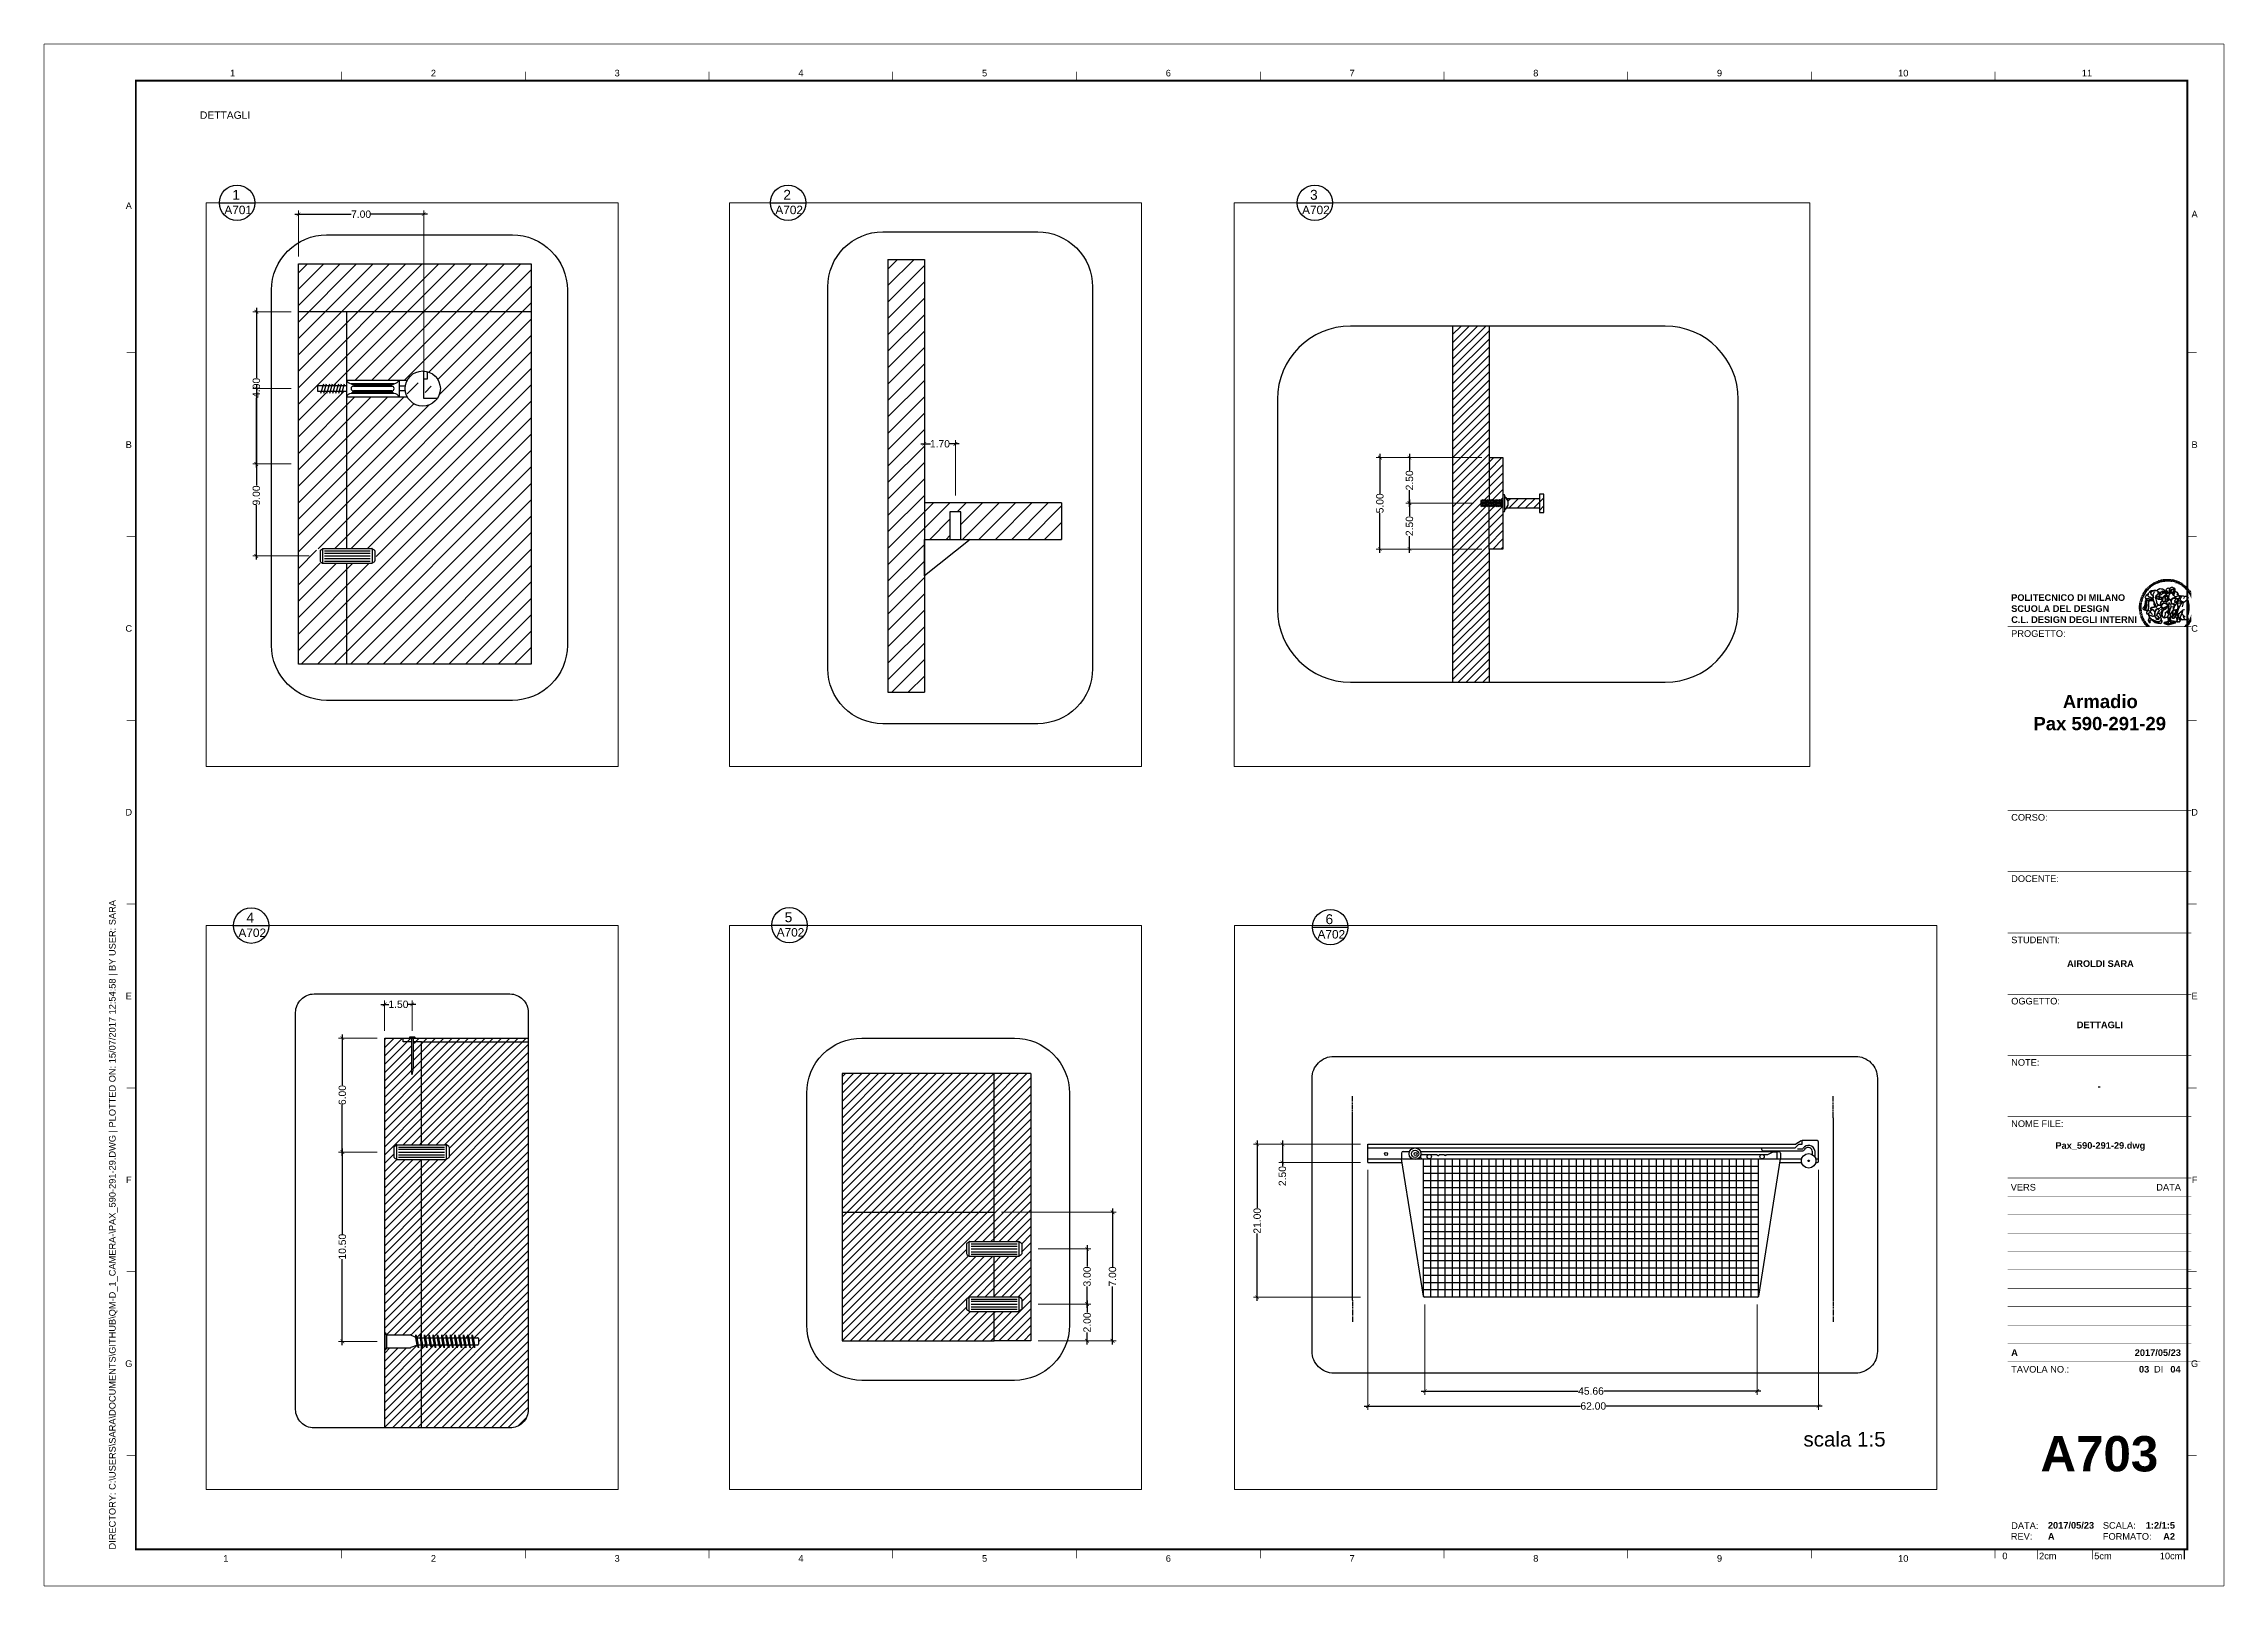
# Paper-space layout 'A703' of a CAD drawing. Header units: millimetres. Extents: x -1 to 593, y -1 to 419.
# The model-space entities are those that its viewports show. They can reach past a viewport. Long polylines and large blocks are cut down to what shows.
import ezdxf
from ezdxf.enums import TextEntityAlignment as Align

# ---------------------------------------------------------------- set-up
doc = ezdxf.new("R2010")
doc.units = ezdxf.units.MM
doc.set_wipeout_variables(frame=1)
doc.linetypes.add('HIDDEN', pattern=[0.375, 0.25, -0.125])
for name, color, linetype in [('G-ANNO-LOGO', 3, 'Continuous'), ('G-ANNO-TEXT', 3, 'Continuous'), ('G-ANNO-TTLB', 71, 'Continuous'), ('IN-ANNO-NPLT', 6, 'Continuous'), ('IN-FURN', 3, 'Continuous'), ('IN-FURN-DETAILS', 2, 'Continuous'), ('IN-FURN-STOR', 104, 'Continuous'), ('IN-FURN-WKSF', 4, 'Continuous')]:
    doc.layers.add(name, color=color, linetype=linetype)
doc.layers.add('G-ANNO-NPLT', color=210, linetype='Continuous', plot=False)
doc.styles.add('Annotativa', font='arial.ttf')
doc.styles.add('ARIAL', font='arial.ttf', dxfattribs={"height": 2})
doc.styles.add('ARIAL-BOLD', font='')
doc.styles.add('E-ARIAL', font='arial.ttf')
doc.styles.get("Standard").update_dxf_attribs({"font": 'arial.ttf', "height": 4})
doc.styles.get('ARIAL-BOLD').set_extended_font_data('Arial', bold=True)
doc.dimstyles.new('QM-D_1', dxfattribs={"dimtxt": 2, "dimasz": 1, "dimexe": 1, "dimexo": 2, "dimgap": 0.09, "dimtad": 0, "dimzin": 0, "dimdsep": 46, "dimtxsty": 'Annotativa', "dimblk": 'ARCHTICK', "dimcen": 0, "dimdle": 1, "dimclrd": 256, "dimclre": 256, "dimadec": 0, "dimazin": 0, "dimtfac": 1, "dimtofl": 0, "dimtmove": 0, "dimatfit": 3, "dimldrblk": 'ARCHTICK', "dimfxl": 1, "dimtolj": 1, "dimtzin": 0, "dimlwe": 5, "dimarcsym": 2})

psp = doc.layouts.new('A703')

# ---------------------------------------------------------------- texts
at = {"layer": 'G-ANNO-TEXT', "style": 'E-ARIAL'}
psp.add_text('0', height=1.8, dxfattribs=at).set_placement((532.964, 8.388), align=Align.TOP_CENTER)
for s, p in [('2cm', (542.265, 6.588)), ('5cm', (557.265, 6.588))]:
    psp.add_text(s, height=1.8, dxfattribs=at).set_placement(p)
psp.add_text('10cm', height=1.8, dxfattribs=at).set_placement((581.265, 6.588), align=Align.RIGHT)
at = {"layer": 'IN-ANNO-NPLT', "insert": (41.763, 400.443), "char_height": 2, "attachment_point": 1, "style": 'ARIAL'}
psp.add_mtext_dynamic_manual_height_columns('DETTAGLI ', width=113.59484, gutter_width=20, heights=[0], dxfattribs=at)
at = {"layer": 'IN-ANNO-NPLT', "attachment_point": 1}
for s, width, gutter_width, heights, insert, char_height in [('A701', 41.49786, 1, [14.306], (48.397, 374.803), 2.304), ('1', 58.09241, 1, [0], (50.558, 379.105), 2.688), ('A702', 41.49786, 1, [14.306], (198.348, 374.803), 2.304), ('2', 58.09241, 1, [0], (200.509, 379.105), 2.688), ('A702', 41.49786, 1, [14.306], (341.701, 374.803), 2.304), ('3', 58.09241, 1, [0], (343.862, 379.105), 2.688), ('A702', 41.49786, 1, [14.306], (52.229, 178.16), 2.304), ('4', 58.09241, 1, [0], (54.39, 182.461), 2.688), ('A702', 41.49786, 1, [14.306], (198.715, 178.279), 2.304), ('5', 58.09241, 1, [0], (200.876, 182.58), 2.688), ('6', 58.09241, 1, [0], (348.061, 182.045), 2.688), ('A702', 41.49786, 1, [14.306], (345.9, 177.744), 2.304), ('scala 1:5', 46.72127, 20, [0], (478.134, 41.245), 4)]:
    psp.add_mtext_dynamic_manual_height_columns(s, width=width, gutter_width=gutter_width, heights=heights, dxfattribs=dict(at, insert=insert, char_height=char_height))

msp = doc.modelspace()

# ---------------------------------------------------------------- blocks, each defined once
blk = doc.blocks.new('logoPolimi')
for p, q in [((-1.49, 1.84), (-1.36, 1.68)), ((-1.41, 1.91), (-1.28, 1.74)), ((-1.32, 1.97), (-1.2, 1.8)), ((-1.22, 2.03), (-1.11, 1.85)), ((-1.13, 2.09), (-1.03, 1.9)), ((-1.03, 2.14), (-0.94, 1.95)), ((-0.93, 2.18), (-0.84, 1.99)), ((-0.83, 2.22), (-0.75, 2.03)), ((-0.72, 2.26), (-0.66, 2.06)), ((-0.61, 2.29), (-0.56, 2.09)), ((-0.51, 2.32), (-0.46, 2.11)), ((-0.4, 2.34), (-0.36, 2.13)), ((-0.29, 2.35), (-0.26, 2.14)), ((-0.18, 2.36), (-0.16, 2.15)), ((-0.07, 2.37), (-0.06, 2.16)), ((0.04, 2.37), (0.04, 2.16)), ((0.15, 2.36), (0.14, 2.16)), ((0.26, 2.36), (0.24, 2.15)), ((0.37, 2.34), (0.34, 2.13)), ((0.48, 2.32), (0.44, 2.12)), ((0.59, 2.3), (0.54, 2.09)), ((0.69, 2.27), (0.63, 2.07)), ((0.8, 2.23), (0.73, 2.03)), ((0.9, 2.19), (0.82, 2)), ((1, 2.15), (0.91, 1.96)), ((1.1, 2.1), (1, 1.91)), ((1.2, 2.04), (1.09, 1.86)), ((1.29, 1.99), (1.18, 1.81)), ((1.38, 1.92), (1.26, 1.75)), ((1.47, 1.86), (1.34, 1.69)), ((-2.37, 0.12), (-2.16, 0.11)), ((-2.37, 0.01), (-2.16, 0.01)), ((-2.36, 0.23), (-2.15, 0.21)), ((-2.35, 0.34), (-2.14, 0.31)), ((-2.33, 0.45), (-2.12, 0.41)), ((-2.3, 0.55), (-2.1, 0.51)), ((-2.28, 0.66), (-2.07, 0.6)), ((-2.24, 0.77), (-2.04, 0.7)), ((-2.2, 0.87), (-2.01, 0.79)), ((-2.16, 0.97), (-1.97, 0.89)), ((-2.11, 1.07), (-1.93, 0.98)), ((-2.06, 1.17), (-1.88, 1.07)), ((-2.01, 1.26), (-1.83, 1.15)), ((-1.94, 1.36), (-1.77, 1.24)), ((-1.88, 1.45), (-1.71, 1.32)), ((-1.84, 0.03), (-1.82, 0.35)), ((-1.81, 1.53), (-1.65, 1.4)), ((-1.74, 1.61), (-1.58, 1.47)), ((-1.73, 0.59), (-1.73, 0.59)), ((-1.73, 0.59), (-1.73, 0.59)), ((-1.66, 1.69), (-1.51, 1.54)), ((-1.65, 0.57), (-1.65, 0.57)), ((-1.59, 1.12), (-1.59, 1.12)), ((-1.58, 1.77), (-1.44, 1.61)), ((-1.51, 0.55), (-1.51, 0.55)), ((-1.51, 0.55), (-1.51, 0.55)), ((-1.31, 0.79), (-1.21, 0.75)), ((-1.21, 0.75), (-1.31, 0.79)), ((-1.21, 0.75), (-1.31, 0.79)), ((-1.21, 0.75), (-1.21, 0.75)), ((-1.21, 0.75), (-1.21, 0.75)), ((-1.19, 0.76), (-1.19, 0.76)), ((-1.19, 0.76), (-1.19, 0.76)), ((-1.17, 0.99), (-1.18, 0.99)), ((-1.18, 0.99), (-1.17, 0.99)), ((-1.16, 0.57), (-1.16, 0.57)), ((-1.16, 0.57), (-1.16, 0.57)), ((-1.1, 0.01), (-0.99, 0.06)), ((-0.99, 0.06), (-1.1, 0.01)), ((-0.99, 0.06), (-1.1, 0.01)), ((-0.99, 0.06), (-0.99, 0.06)), ((-0.99, 0.06), (-0.99, 0.06)), ((-0.97, 0.79), (-0.98, 0.79)), ((-0.89, 0.84), (-0.97, 0.79)), ((-0.97, 0.79), (-0.89, 0.84)), ((-0.96, 1.41), (-0.96, 1.41)), ((-0.96, 1.41), (-0.96, 1.41)), ((-0.89, 0.84), (-0.82, 0.87)), ((-0.82, 0.87), (-0.89, 0.84)), ((-0.89, 0.84), (-0.82, 0.87)), ((-0.88, 0.83), (-0.89, 0.84)), ((-0.85, 1.39), (-0.85, 1.39)), ((-0.85, 1.39), (-0.85, 1.39)), ((-0.84, 0.14), (-0.84, 0.14)), ((-0.77, 1.08), (-0.78, 1.08)), ((-0.78, 1.08), (-0.77, 1.08)), ((-0.61, 1.12), (-0.77, 1.08)), ((-0.77, 1.08), (-0.61, 1.12)), ((-0.77, 1.08), (-0.61, 1.12)), ((-0.75, 1.3), (-0.76, 1.29)), ((-0.76, 1.29), (-0.75, 1.3)), ((-0.65, 0.99), (-0.7, 0.96)), ((-0.69, 0.18), (-0.68, 0.18)), ((-0.66, 0.93), (-0.66, 0.93)), ((-0.66, 0.93), (-0.64, 0.93)), ((-0.66, 0.93), (-0.66, 0.93)), ((-0.66, 0.93), (-0.66, 0.93)), ((-0.63, 1.01), (-0.63, 1.01)), ((-0.63, 1.01), (-0.62, 1.01)), ((-0.63, 0.66), (-0.63, 0.66)), ((-0.6, 1.12), (-0.61, 1.12)), ((-0.61, 1.12), (-0.6, 1.12)), ((-0.61, 1.12), (-0.6, 1.12)), ((-0.61, 0.86), (-0.57, 0.85)), ((-0.57, 0.85), (-0.61, 0.86)), ((-0.61, 0.86), (-0.57, 0.85)), ((-0.53, 1.08), (-0.6, 1.12)), ((-0.6, 1.12), (-0.6, 1.11)), ((-0.6, 1.12), (-0.53, 1.08)), ((-0.57, 0.8), (-0.59, 0.8)), ((-0.57, 0.85), (-0.53, 0.84)), ((-0.57, 0.85), (-0.57, 0.85)), ((-0.57, 0.85), (-0.57, 0.85)), ((-0.57, 0.85), (-0.53, 0.84)), ((-0.56, 0.29), (-0.49, 0.48)), ((-0.56, 0.14), (-0.56, 0.29)), ((-0.5, 0.11), (-0.56, 0.14)), ((-0.53, 0.84), (-0.51, 0.84)), ((-0.53, 0.84), (-0.51, 0.84)), ((-0.53, 0.84), (-0.53, 0.84)), ((-0.51, 0.11), (-0.51, 0.11)), ((-0.51, 0.11), (-0.51, 0.11)), ((-0.34, 0.33), (-0.5, 0.11)), ((-0.49, 0.48), (-0.41, 0.55)), ((-0.42, 0.8), (-0.47, 0.79)), ((-0.42, 0.8), (-0.47, 0.79)), ((-0.47, 0.79), (-0.45, 0.76)), ((-0.47, 0.79), (-0.45, 0.76)), ((-0.45, 1.14), (-0.42, 1.11)), ((-0.42, 1.26), (-0.36, 1.22)), ((-0.41, 0.55), (-0.34, 0.49)), ((-0.4, 1.37), (-0.38, 1.38)), ((-0.39, 1.37), (-0.4, 1.37)), ((-0.35, 1.33), (-0.4, 1.37)), ((-0.39, 1.24), (-0.4, 1.23)), ((-0.38, 1.14), (-0.38, 1.14)), ((-0.34, 0.49), (-0.09, 0.48)), ((-0.16, 0.32), (-0.34, 0.33)), ((-0.14, 0.32), (-0.31, 0.34)), ((-0.28, 1.3), (-0.29, 1.3)), ((-0.28, 1.3), (-0.28, 1.3)), ((-0.16, 1.24), (-0.16, 1.25)), ((-0.16, 1.25), (-0.16, 1.25)), ((-0.16, 0.49), (-0.14, 0.64)), ((-0.06, 0.27), (-0.16, 0.32)), ((-0.1, 0.88), (-0.09, 0.87)), ((-0.08, 1.37), (-0.08, 1.38)), ((-0.08, 1.23), (-0.05, 1.21)), ((-0.05, 1.21), (-0.08, 1.23)), ((-0.08, 1.23), (-0.05, 1.21)), ((-0.03, 0.26), (-0.06, 0.27)), ((-0.05, 1.21), (-0.04, 1.21)), ((-0.04, 1.21), (-0.05, 1.21)), ((-0.04, 1.21), (-0.04, 1.21)), ((-0.04, 1.21), (-0.04, 1.21)), ((-0.04, 0.48), (-0.03, 0.26)), ((0.03, 1.15), (0.03, 1.15)), ((0.03, 0.66), (0.03, 0.67)), ((0.07, 0.58), (0.07, 0.57)), ((0.1, 1.18), (0.1, 1.18)), ((0.1, 0.84), (0.1, 0.84)), ((0.13, 1.32), (0.17, 1.19)), ((0.14, 0.71), (0.34, 0.65)), ((0.31, 0.56), (0.17, 0.63)), ((0.27, 1.61), (0.27, 1.61)), ((0.27, 1.61), (0.27, 1.61)), ((0.27, 1.61), (0.27, 1.61)), ((0.29, 1.29), (0.29, 1.29)), ((0.29, 1.29), (0.29, 1.29)), ((0.29, 1.29), (0.29, 1.29)), ((0.29, 1.29), (0.29, 1.29)), ((0.33, 0.49), (0.34, 0.49)), ((0.33, 0.03), (0.35, 0.03)), ((0.33, 0.03), (0.35, 0.03)), ((0.34, 0.65), (0.34, 0.64)), ((0.35, 0.03), (0.57, 0.06)), ((0.35, 0.03), (0.57, 0.06)), ((0.35, 0.03), (0.35, 0.03)), ((0.35, 0.03), (0.35, 0.03)), ((0.38, 1.36), (0.37, 1.35)), ((0.38, 0.34), (0.37, 0.34)), ((0.38, 0.34), (0.38, 0.34)), ((0.43, 0.67), (0.39, 0.64)), ((0.49, 1.05), (0.51, 1.13)), ((0.51, 1.13), (0.49, 1.05)), ((0.49, 1.05), (0.51, 1.13)), ((0.51, 1.31), (0.5, 1.29)), ((0.51, 1.13), (0.52, 1.23)), ((0.52, 1.23), (0.51, 1.23)), ((0.51, 1.23), (0.52, 1.23)), ((0.52, 1.23), (0.51, 1.13)), ((0.51, 1.13), (0.52, 1.23)), ((0.52, 1.24), (0.6, 1.37)), ((0.52, 1.23), (0.6, 1.36)), ((0.6, 1.36), (0.52, 1.23)), ((0.52, 1.23), (0.52, 1.23)), ((0.52, 1.23), (0.52, 1.24)), ((0.52, 1.23), (0.52, 1.23)), ((0.55, 1.07), (0.53, 1.06)), ((0.53, 1.04), (0.53, 1.06)), ((0.53, 1.05), (0.53, 1.04)), ((0.54, 0.3), (0.63, 0.32)), ((0.54, -0.08), (0.61, 0.06)), ((0.61, 0.06), (0.54, -0.08)), ((0.54, -0.08), (0.61, 0.06)), ((0.56, 0.19), (0.59, 0.21)), ((0.57, 1.07), (0.57, 1.07)), ((0.57, 1.07), (0.57, 1.07)), ((0.57, 1.07), (0.57, 1.07)), ((0.57, 1.07), (0.57, 1.07)), ((0.57, 1.07), (0.57, 1.07)), ((0.57, 1.07), (0.57, 1.07)), ((0.57, 1.07), (0.57, 1.07)), ((0.58, 0.3), (0.59, 0.29)), ((0.59, 0.78), (0.59, 0.79)), ((0.59, 0.79), (0.59, 0.79)), ((0.59, 0.79), (0.59, 0.79)), ((0.59, 0.79), (0.59, 0.78)), ((0.61, 0.06), (0.6, 0.07)), ((0.6, 0.07), (0.61, 0.06)), ((0.61, 0.06), (0.61, 0.07)), ((0.62, 0.21), (0.65, 0.22)), ((0.64, 1.37), (0.65, 1.37)), ((0.69, 0.86), (0.68, 0.86)), ((0.68, 0.86), (0.69, 0.86)), ((0.68, 0.76), (0.68, 0.76)), ((0.76, 0.26), (0.76, 0.26)), ((0.82, 0.35), (0.84, 0.36)), ((0.82, 0.35), (0.82, 0.35)), ((0.84, 0.36), (0.84, 0.37)), ((0.85, 0.34), (1.05, 0.35)), ((0.93, 1.05), (0.93, 1.05)), ((0.93, 1.05), (0.93, 1.05)), ((0.93, 1.05), (0.93, 1.04)), ((0.93, 1.05), (0.93, 1.05)), ((0.97, 0.66), (0.96, 0.66)), ((1.01, 0.97), (0.98, 0.96)), ((1.17, 0.96), (1.17, 0.95)), ((1.17, 0.95), (1.17, 0.95)), ((1.34, 0.37), (1.26, 0.04)), ((1.27, 0.37), (1.27, 0.38)), ((1.28, 0.95), (1.28, 0.95)), ((1.37, 0.73), (1.46, 0.81)), ((1.41, 0.4), (1.41, 0.41)), ((1.56, 1.79), (1.42, 1.63)), ((1.64, 1.71), (1.49, 1.56)), ((1.49, 0.9), (1.57, 0.92)), ((1.72, 1.63), (1.56, 1.49)), ((1.67, 0.6), (1.57, 0.53)), ((1.79, 1.55), (1.63, 1.41)), ((1.86, 1.47), (1.7, 1.34)), ((1.93, 1.38), (1.76, 1.26)), ((1.99, 1.29), (1.81, 1.17)), ((2.05, 1.19), (1.87, 1.09)), ((2.1, 1.1), (1.92, 1)), ((2.15, 1), (1.96, 0.91)), ((2.19, 0.9), (2, 0.82)), ((2.23, 0.79), (2.04, 0.72)), ((2.27, 0.69), (2.07, 0.63)), ((2.3, 0.58), (2.09, 0.53)), ((2.32, 0.47), (2.12, 0.43)), ((2.34, 0.37), (2.13, 0.33)), ((2.36, 0.26), (2.15, 0.23)), ((2.37, 0.15), (2.16, 0.13)), ((2.37, 0.04), (2.16, 0.03)), ((-2.37, -0.1), (-2.16, -0.09)), ((-2.36, -0.21), (-2.15, -0.19)), ((-2.35, -0.32), (-2.14, -0.29)), ((-2.33, -0.43), (-2.12, -0.39)), ((-2.31, -0.54), (-2.1, -0.49)), ((-2.28, -0.65), (-2.08, -0.59)), ((-2.25, -0.75), (-2.05, -0.69)), ((-2.21, -0.86), (-2.02, -0.78)), ((-2.17, -0.96), (-1.98, -0.87)), ((-2.12, -1.06), (-1.93, -0.96)), ((-2.07, -1.16), (-1.89, -1.05)), ((-2.04, -0.15), (-1.97, -0.2)), ((-2.01, -1.25), (-1.84, -1.14)), ((-1.95, -1.34), (-1.78, -1.22)), ((-1.89, -1.43), (-1.72, -1.31)), ((-1.82, -1.52), (-1.66, -1.38)), ((-1.75, -1.6), (-1.59, -1.46)), ((-1.67, -1.68), (-1.52, -1.53)), ((-1.58, -0.12), (-1.6, -0.18)), ((-1.6, -0.18), (-1.58, -0.28)), ((-1.57, -0.54), (-1.59, -0.54)), ((-1.59, -0.54), (-1.59, -0.54)), ((-1.59, -1.76), (-1.45, -1.6)), ((-1.56, -0.32), (-1.56, -0.31)), ((-1.56, -0.31), (-1.56, -0.31)), ((-1.53, -0.65), (-1.53, -0.65)), ((-1.53, -0.65), (-1.53, -0.65)), ((-1.51, -1.83), (-1.37, -1.67)), ((-1.48, -0.86), (-1.48, -0.85)), ((-1.42, -0.37), (-1.42, -0.37)), ((-1.42, -1.9), (-1.29, -1.73)), ((-1.38, -0.46), (-1.38, -0.46)), ((-1.33, -1.96), (-1.21, -1.79)), ((-1.31, -0.24), (-1.31, -0.23)), ((-1.31, -0.23), (-1.31, -0.24)), ((-1.23, -0.19), (-1.23, -0.19)), ((-1.23, -0.19), (-1.23, -0.19)), ((-1.23, -0.19), (-1.23, -0.19)), ((-1.23, -0.19), (-1.23, -0.19)), ((-1.01, -0.39), (-1.02, -0.39)), ((-1.02, -0.39), (-1.01, -0.39)), ((-1.02, -0.7), (-1.02, -0.7)), ((-1.02, -0.7), (-1.02, -0.7)), ((-1.02, -0.7), (-1.02, -0.7)), ((-0.79, -0.51), (-0.83, -0.58)), ((-0.83, -0.58), (-0.79, -0.51)), ((-0.83, -0.58), (-0.79, -0.51)), ((-0.78, -1.05), (-0.83, -0.94)), ((-0.83, -0.94), (-0.78, -1.05)), ((-0.83, -0.94), (-0.83, -0.94)), ((-0.83, -0.94), (-0.78, -1.05)), ((-0.82, -1.23), (-0.82, -1.23)), ((-0.82, -1.23), (-0.77, -1.23)), ((-0.77, -1.23), (-0.82, -1.23)), ((-0.82, -1.23), (-0.82, -1.23)), ((-0.77, -1.23), (-0.82, -1.23)), ((-0.75, -0.96), (-0.8, -0.89)), ((-0.8, -0.89), (-0.79, -0.92)), ((-0.79, -0.92), (-0.8, -0.89)), ((-0.8, -0.89), (-0.75, -0.96)), ((-0.79, -0.92), (-0.8, -0.89)), ((-0.8, -0.89), (-0.8, -0.89)), ((-0.8, -0.89), (-0.75, -0.96)), ((-0.79, -0.92), (-0.78, -0.95)), ((-0.78, -0.95), (-0.79, -0.92)), ((-0.78, -0.95), (-0.79, -0.92)), ((-0.77, -0.49), (-0.78, -0.48)), ((-0.78, -0.48), (-0.77, -0.49)), ((-0.78, -0.95), (-0.76, -1)), ((-0.76, -1), (-0.78, -0.95)), ((-0.76, -1), (-0.78, -0.95)), ((-0.71, -0.89), (-0.75, -0.87)), ((-0.75, -0.87), (-0.71, -0.89)), ((-0.75, -0.87), (-0.71, -0.89)), ((-0.72, -1.01), (-0.75, -0.96)), ((-0.75, -0.96), (-0.72, -1.01)), ((-0.75, -0.96), (-0.72, -1.01)), ((-0.64, -0.93), (-0.71, -0.89)), ((-0.71, -0.89), (-0.64, -0.93)), ((-0.71, -0.89), (-0.64, -0.93)), ((-0.66, -0.53), (-0.66, -0.53)), ((-0.66, -0.53), (-0.66, -0.53)), ((-0.66, -0.53), (-0.66, -0.53)), ((-0.39, -0.81), (-0.51, -0.69)), ((-0.51, -1.04), (-0.5, -1.04)), ((-0.48, -0.42), (-0.48, -0.42)), ((-0.48, -0.42), (-0.48, -0.42)), ((-0.48, -0.42), (-0.48, -0.42)), ((-0.41, -0.51), (-0.41, -0.51)), ((-0.38, -0.05), (-0.39, -0.12)), ((-0.39, -0.12), (-0.37, -0.1)), ((-0.35, -0.14), (-0.37, -0.08)), ((-0.37, -0.09), (-0.37, -0.09)), ((-0.33, -0.12), (-0.35, -0.14)), ((-0.32, -0.14), (-0.35, -0.14)), ((-0.35, -0.18), (-0.34, -0.22)), ((-0.34, -0.08), (-0.29, -0.16)), ((-0.34, -0.22), (-0.34, -0.22)), ((-0.27, -0.17), (-0.32, -0.14)), ((-0.25, -0.91), (-0.26, -0.9)), ((-0.26, -1.29), (0.1, -1.2)), ((0.1, -1.2), (-0.26, -1.29)), ((0.08, -1.4), (-0.26, -1.29)), ((-0.26, -1.29), (0.08, -1.4)), ((-0.26, -1.38), (-0.26, -1.29)), ((-0.26, -1.29), (-0.26, -1.29)), ((-0.26, -1.29), (-0.26, -1.38)), ((-0.26, -1.29), (0.08, -1.4)), ((-0.26, -1.29), (-0.26, -1.29)), ((0.08, -1.49), (-0.26, -1.38)), ((-0.26, -1.38), (0.09, -1.49)), ((-0.14, -0.15), (-0.16, -0.13)), ((-0.11, -0.04), (-0.12, -0.05)), ((-0.04, -0.41), (-0.01, -0.44)), ((-0.01, -0.44), (-0.04, -0.41)), ((-0.04, -0.41), (-0.01, -0.44)), ((0.07, -0.84), (0.07, -0.84)), ((0.07, -0.84), (0.07, -0.84)), ((0.1, -1.2), (0.08, -1.32)), ((0.08, -1.32), (0.13, -1.2)), ((0.08, -1.4), (0.72, -1.22)), ((0.72, -1.22), (0.08, -1.4)), ((0.08, -1.4), (0.72, -1.22)), ((0.72, -1.31), (0.08, -1.49)), ((0.08, -1.44), (0.08, -1.4)), ((0.08, -1.4), (0.08, -1.44)), ((0.08, -1.4), (0.08, -1.49)), ((0.08, -1.49), (0.08, -1.44)), ((0.08, -1.44), (0.08, -1.44)), ((0.08, -1.44), (0.08, -1.45)), ((0.08, -1.45), (0.08, -1.46)), ((0.08, -1.46), (0.08, -1.49)), ((0.1, -1.01), (0.09, -0.86)), ((0.1, -1.01), (0.09, -0.86)), ((0.09, -1.49), (0.72, -1.31)), ((0.1, -1.2), (0.12, -1.04)), ((0.12, -1.04), (0.1, -1.2)), ((0.13, -1.2), (0.1, -1.2)), ((0.1, -1.2), (0.13, -1.2)), ((0.13, -1.2), (0.1, -1.2)), ((0.1, -1.2), (0.1, -1.2)), ((0.11, -0.44), (0.11, -0.44)), ((0.11, -0.44), (0.11, -0.44)), ((0.12, -0.21), (0.12, -0.21)), ((0.12, -0.21), (0.12, -0.21)), ((0.12, -0.21), (0.12, -0.21)), ((0.12, -0.21), (0.12, -0.21)), ((0.12, -0.21), (0.12, -0.21)), ((0.12, -0.21), (0.12, -0.21)), ((0.12, -0.21), (0.12, -0.21)), ((0.12, -0.21), (0.12, -0.21)), ((0.12, -0.21), (0.12, -0.21)), ((0.12, -0.21), (0.12, -0.21)), ((0.12, -0.21), (0.12, -0.21)), ((0.12, -0.21), (0.12, -0.21)), ((0.12, -0.21), (0.12, -0.21)), ((0.12, -0.56), (0.14, -0.53)), ((0.14, -0.53), (0.12, -0.56)), ((0.12, -0.56), (0.14, -0.53)), ((0.12, -1.04), (0.12, -1.04)), ((0.12, -1.04), (0.12, -1.04)), ((0.12, -1.04), (0.12, -1.04)), ((0.21, -0.99), (0.13, -1.2)), ((0.13, -1.2), (0.21, -0.99)), ((0.36, -1.14), (0.13, -1.2)), ((0.13, -1.2), (0.26, -1.17)), ((0.14, -0.53), (0.16, -0.49)), ((0.16, -0.49), (0.14, -0.53)), ((0.14, -0.53), (0.16, -0.49)), ((0.16, -0.49), (0.16, -0.49)), ((0.16, -0.49), (0.16, -0.49)), ((0.28, -1.19), (0.21, -0.99)), ((0.21, -0.99), (0.31, -1.27)), ((0.24, -0.17), (0.24, -0.16)), ((0.24, -0.16), (0.24, -0.17)), ((0.25, -0.84), (0.25, -0.88)), ((0.25, -0.88), (0.25, -0.84)), ((0.25, -0.88), (0.25, -0.84)), ((0.25, -0.88), (0.29, -1.17)), ((0.26, -0.88), (0.25, -0.88)), ((0.31, -1.27), (0.25, -0.88)), ((0.26, -1.17), (0.28, -1.16)), ((0.28, -1.16), (0.36, -1.14)), ((0.29, -1.17), (0.28, -1.19)), ((0.36, -1.14), (0.72, -1.22)), ((0.72, -1.22), (0.36, -1.14)), ((0.49, -0.31), (0.49, -0.31)), ((0.49, -0.31), (0.49, -0.31)), ((0.5, -0.27), (0.5, -0.27)), ((0.51, -0.27), (0.51, -0.27)), ((0.72, -0.81), (0.75, -0.89)), ((0.72, -1.22), (0.72, -1.31)), ((0.72, -1.31), (0.72, -1.22)), ((0.74, -0.23), (0.74, -0.23)), ((0.74, -0.23), (0.75, -0.24)), ((0.75, -0.23), (0.75, -0.23)), ((0.86, -0.25), (0.82, -0.34)), ((0.87, -0.22), (0.86, -0.23)), ((0.87, -0.22), (0.86, -0.25)), ((0.96, -0.58), (0.96, -0.57)), ((1.05, -1.05), (1.04, -1.05)), ((1.28, -2), (1.17, -1.82)), ((1.37, -1.93), (1.25, -1.76)), ((1.31, -0.27), (1.3, -0.26)), ((1.3, -0.26), (1.3, -0.26)), ((1.3, -0.26), (1.3, -0.26)), ((1.3, -0.26), (1.31, -0.27)), ((1.3, -0.26), (1.3, -0.26)), ((1.46, -1.87), (1.33, -1.7)), ((1.54, -1.8), (1.41, -1.64)), ((1.63, -1.72), (1.48, -1.57)), ((1.71, -1.65), (1.55, -1.5)), ((1.78, -1.57), (1.62, -1.43)), ((1.85, -1.48), (1.69, -1.35)), ((1.92, -1.39), (1.75, -1.27)), ((1.98, -1.3), (1.81, -1.19)), ((2.04, -1.21), (1.86, -1.1)), ((2.09, -1.11), (1.91, -1.01)), ((2.14, -1.01), (1.95, -0.92)), ((2.19, -0.91), (1.99, -0.83)), ((2.23, -0.81), (2.03, -0.74)), ((2.26, -0.7), (2.06, -0.64)), ((2.29, -0.6), (2.09, -0.55)), ((2.32, -0.49), (2.11, -0.45)), ((2.34, -0.38), (2.13, -0.35)), ((2.35, -0.27), (2.15, -0.25)), ((2.37, -0.08), (2.16, -0.07)), ((2.36, -0.16), (2.16, -0.15)), ((-1.24, -2.02), (-1.13, -1.84)), ((-1.14, -2.08), (-1.04, -1.89)), ((-1.04, -2.13), (-0.95, -1.94)), ((-0.94, -2.18), (-0.86, -1.98)), ((-0.84, -2.22), (-0.77, -2.02)), ((-0.74, -2.25), (-0.67, -2.05)), ((-0.63, -2.29), (-0.57, -2.08)), ((-0.52, -2.31), (-0.48, -2.11)), ((-0.42, -2.33), (-0.38, -2.13)), ((-0.31, -2.35), (-0.28, -2.14)), ((-0.2, -2.36), (-0.18, -2.15)), ((-0.09, -2.37), (-0.08, -2.16)), ((0.03, -2.37), (0.02, -2.16)), ((0.14, -2.37), (0.12, -2.16)), ((0.25, -2.36), (0.22, -2.15)), ((0.35, -2.34), (0.32, -2.14)), ((0.46, -2.32), (0.42, -2.12)), ((0.57, -2.3), (0.52, -2.1)), ((0.68, -2.27), (0.62, -2.07)), ((0.78, -2.24), (0.71, -2.04)), ((0.89, -2.2), (0.81, -2)), ((0.99, -2.15), (0.9, -1.96)), ((1.09, -2.11), (0.99, -1.92)), ((1.19, -2.05), (1.08, -1.87))]:
    blk.add_line(p, q)
for points in [[(-1.9, 0.12), (-1.94, 0.02), (-2.05, -0.09), (-2.05, -0.09)], [(-1.86, 0.38), (-1.86, 0.38), (-1.87, 0.19), (-1.9, 0.12)], [(-1.76, 0.6), (-1.76, 0.6), (-1.84, 0.57), (-1.86, 0.38)], [(-1.86, -0.04), (-1.84, 0.02), (-1.84, 0.03), (-1.84, 0.03)], [(-1.82, 0.78), (-1.83, 0.8), (-1.85, 0.86), (-1.83, 0.88)], [(-1.82, 0.78), (-1.83, 0.8), (-1.85, 0.86), (-1.83, 0.88)], [(-1.83, 0.88), (-1.81, 0.9), (-1.76, 0.96), (-1.76, 0.96)], [(-1.83, 0.88), (-1.81, 0.9), (-1.76, 0.96), (-1.76, 0.96)], [(-1.76, 0.6), (-1.83, 0.7), (-1.78, 0.74), (-1.78, 0.74)], [(-1.78, 0.74), (-1.79, 0.74), (-1.83, 0.7), (-1.76, 0.6)], [(-1.78, 0.74), (-1.8, 0.76), (-1.81, 0.78), (-1.82, 0.78)], [(-1.78, 0.74), (-1.8, 0.76), (-1.81, 0.78), (-1.82, 0.78)], [(-1.82, 0.35), (-1.81, 0.5), (-1.73, 0.59), (-1.73, 0.59)], [(-1.82, -0.19), (-1.73, -0.07), (-1.75, 0.14), (-1.75, 0.3)], [(-1.75, 0.33), (-1.75, 0.17), (-1.73, -0.05), (-1.8, -0.17)], [(-1.78, 0.74), (-1.75, 0.72), (-1.72, 0.69), (-1.68, 0.7)], [(-1.68, 0.7), (-1.72, 0.69), (-1.75, 0.72), (-1.78, 0.74)], [(-1.68, 0.7), (-1.72, 0.69), (-1.75, 0.72), (-1.78, 0.74)], [(-1.78, 0.74), (-1.78, 0.74), (-1.78, 0.74), (-1.78, 0.74)], [(-1.76, 0.96), (-1.68, 1.1), (-1.59, 1.12), (-1.59, 1.12)], [(-1.76, 0.96), (-1.68, 1.1), (-1.6, 1.12), (-1.6, 1.12)], [(-1.73, 0.59), (-1.74, 0.59), (-1.75, 0.6), (-1.76, 0.6)], [(-1.73, 0.59), (-1.74, 0.59), (-1.75, 0.6), (-1.76, 0.6)], [(-1.75, 0.3), (-1.76, 0.47), (-1.65, 0.57), (-1.65, 0.57)], [(-1.65, 0.57), (-1.65, 0.57), (-1.76, 0.5), (-1.75, 0.33)], [(-1.65, 0.57), (-1.68, 0.58), (-1.7, 0.58), (-1.73, 0.59)], [(-1.65, 0.57), (-1.68, 0.58), (-1.7, 0.58), (-1.73, 0.59)], [(-1.5, 0.71), (-1.53, 0.74), (-1.61, 0.71), (-1.68, 0.7)], [(-1.68, 0.7), (-1.61, 0.71), (-1.53, 0.73), (-1.5, 0.71)], [(-1.5, 0.71), (-1.53, 0.73), (-1.61, 0.71), (-1.68, 0.7)], [(-1.51, 0.55), (-1.56, 0.56), (-1.61, 0.56), (-1.65, 0.57)], [(-1.65, 0.57), (-1.61, 0.56), (-1.56, 0.56), (-1.51, 0.55)], [(-1.51, 0.55), (-1.56, 0.56), (-1.61, 0.56), (-1.65, 0.57)], [(-1.59, 1.12), (-1.6, 1.06), (-1.61, 0.99), (-1.61, 0.97)], [(-1.61, 0.97), (-1.61, 0.99), (-1.6, 1.06), (-1.59, 1.12)], [(-1.61, 0.97), (-1.61, 0.99), (-1.6, 1.06), (-1.59, 1.12)], [(-1.61, 0.97), (-1.61, 0.95), (-1.56, 0.88), (-1.54, 0.87)], [(-1.54, 0.87), (-1.56, 0.88), (-1.61, 0.95), (-1.61, 0.97)], [(-1.54, 0.87), (-1.56, 0.88), (-1.61, 0.96), (-1.61, 0.97)], [(-1.59, 1.12), (-1.59, 1.13), (-1.59, 1.15), (-1.58, 1.16)], [(-1.59, 1.12), (-1.59, 1.13), (-1.59, 1.15), (-1.58, 1.16)], [(-1.58, 1.16), (-1.57, 1.21), (-1.52, 1.23), (-1.49, 1.25)], [(-1.58, 1.16), (-1.57, 1.21), (-1.52, 1.23), (-1.49, 1.25)], [(-1.58, 0.36), (-1.58, 0.48), (-1.51, 0.55), (-1.51, 0.55)], [(-1.51, 0.55), (-1.51, 0.55), (-1.58, 0.48), (-1.58, 0.36)], [(-1.51, 0.55), (-1.51, 0.55), (-1.58, 0.48), (-1.58, 0.36)], [(-1.55, 0.04), (-1.55, 0.08), (-1.58, 0.25), (-1.58, 0.36)], [(-1.58, 0.36), (-1.58, 0.25), (-1.55, 0.08), (-1.55, 0.04)], [(-1.58, 0.36), (-1.58, 0.25), (-1.55, 0.08), (-1.55, 0.04)], [(-1.58, -0.12), (-1.57, -0.06), (-1.55, 0.02), (-1.55, 0.04)], [(-1.55, 0.04), (-1.55, 0.02), (-1.57, -0.06), (-1.58, -0.12)], [(-1.55, 0.04), (-1.55, 0.02), (-1.56, -0.04), (-1.57, -0.1)], [(-1.54, 0.87), (-1.52, 0.85), (-1.47, 0.83), (-1.44, 0.83)], [(-1.44, 0.83), (-1.47, 0.83), (-1.52, 0.85), (-1.54, 0.87)], [(-1.45, 0.83), (-1.47, 0.83), (-1.52, 0.85), (-1.54, 0.87)], [(-1.51, 0.55), (-1.33, 0.54), (-1.16, 0.57), (-1.16, 0.57)], [(-1.16, 0.57), (-1.16, 0.57), (-1.33, 0.54), (-1.51, 0.55)], [(-1.16, 0.57), (-1.16, 0.57), (-1.33, 0.54), (-1.51, 0.55)], [(-1.5, 0.71), (-1.46, 0.68), (-1.4, 0.62), (-1.33, 0.66)], [(-1.33, 0.66), (-1.4, 0.62), (-1.46, 0.68), (-1.5, 0.71)], [(-1.33, 0.66), (-1.4, 0.62), (-1.46, 0.68), (-1.5, 0.71)], [(-1.49, 1.25), (-1.46, 1.26), (-1.42, 1.33), (-1.39, 1.36)], [(-1.49, 1.25), (-1.46, 1.27), (-1.43, 1.34), (-1.39, 1.36)], [(-1.31, 0.79), (-1.33, 0.79), (-1.42, 0.83), (-1.45, 0.83)], [(-1.44, 0.83), (-1.42, 0.83), (-1.33, 0.79), (-1.31, 0.79)], [(-1.31, 0.79), (-1.33, 0.79), (-1.42, 0.83), (-1.44, 0.83)], [(-1.35, 1.1), (-1.4, 1.17), (-1.36, 1.23), (-1.29, 1.31)], [(-1.29, 1.31), (-1.36, 1.23), (-1.4, 1.17), (-1.35, 1.1)], [(-1.35, 1.1), (-1.4, 1.17), (-1.36, 1.23), (-1.29, 1.31)], [(-1.39, 1.36), (-1.35, 1.38), (-1.26, 1.4), (-1.19, 1.41)], [(-1.39, 1.36), (-1.35, 1.38), (-1.26, 1.4), (-1.19, 1.41)], [(-1.18, 0.99), (-1.24, 0.97), (-1.3, 1.03), (-1.35, 1.1)], [(-1.35, 1.1), (-1.3, 1.03), (-1.24, 0.97), (-1.18, 0.99)], [(-1.18, 1), (-1.24, 0.97), (-1.3, 1.03), (-1.35, 1.1)], [(-1.33, 0.66), (-1.28, 0.7), (-1.23, 0.73), (-1.21, 0.75)], [(-1.21, 0.75), (-1.23, 0.73), (-1.28, 0.7), (-1.33, 0.66)], [(-1.21, 0.75), (-1.23, 0.73), (-1.28, 0.7), (-1.33, 0.66)], [(-1.29, 1.31), (-1.22, 1.39), (-1.01, 1.41), (-0.96, 1.41)], [(-0.96, 1.41), (-1.01, 1.41), (-1.22, 1.39), (-1.29, 1.31)], [(-1.29, 1.31), (-1.22, 1.39), (-1.01, 1.41), (-0.96, 1.41)], [(-1.24, -0.02), (-1.21, -0.01), (-1.1, 0.01), (-1.1, 0.01)], [(-1.1, 0.01), (-1.1, 0.01), (-1.21, -0.01), (-1.24, -0.02)], [(-1.1, 0.01), (-1.1, 0.01), (-1.21, -0.01), (-1.24, -0.02)], [(-1.21, 0.75), (-1.2, 0.75), (-1.19, 0.76), (-1.19, 0.76)], [(-1.19, 0.76), (-1.19, 0.76), (-1.2, 0.75), (-1.21, 0.75)], [(-1.19, 0.76), (-1.19, 0.76), (-1.2, 0.76), (-1.21, 0.75)], [(-1.19, 1.41), (-1.11, 1.43), (-0.97, 1.41), (-0.97, 1.41)], [(-1.19, 1.41), (-1.12, 1.43), (-0.98, 1.41), (-0.98, 1.41)], [(-1.19, 0.76), (-1.19, 0.77), (-1.18, 0.78), (-1.18, 0.79)], [(-1.18, 0.79), (-1.18, 0.78), (-1.19, 0.77), (-1.19, 0.76)], [(-1.19, 0.76), (-1.19, 0.77), (-1.19, 0.78), (-1.18, 0.79)], [(-1.18, 0.68), (-1.18, 0.68), (-1.19, 0.71), (-1.19, 0.76)], [(-1.19, 0.76), (-1.19, 0.71), (-1.18, 0.68), (-1.18, 0.68)], [(-1.18, 0.68), (-1.18, 0.68), (-1.19, 0.71), (-1.19, 0.76)], [(-1.18, 0.97), (-1.18, 0.97), (-1.18, 0.98), (-1.17, 0.99)], [(-1.17, 0.99), (-1.18, 0.98), (-1.18, 0.97), (-1.18, 0.97)], [(-1.18, 0.97), (-1.18, 0.97), (-1.18, 0.98), (-1.17, 0.99)], [(-1.18, 0.79), (-1.17, 0.86), (-1.18, 0.95), (-1.18, 0.97)], [(-1.18, 0.97), (-1.18, 0.95), (-1.17, 0.86), (-1.18, 0.79)], [(-1.18, 0.79), (-1.17, 0.86), (-1.18, 0.95), (-1.18, 0.97)], [(-1.16, 0.57), (-1.17, 0.6), (-1.18, 0.64), (-1.18, 0.68)], [(-1.18, 0.68), (-1.18, 0.64), (-1.17, 0.6), (-1.16, 0.57)], [(-1.16, 0.57), (-1.17, 0.6), (-1.18, 0.64), (-1.18, 0.68)], [(-1.17, 0.99), (-1.17, 1.03), (-1.16, 1.09), (-1.14, 1.13)], [(-1.09, 0.42), (-1.1, 0.44), (-1.14, 0.48), (-1.16, 0.57)], [(-1.16, 0.57), (-1.14, 0.48), (-1.1, 0.44), (-1.09, 0.42)], [(-1.09, 0.42), (-1.1, 0.44), (-1.14, 0.48), (-1.16, 0.57)], [(-1.14, 1.13), (-1.12, 1.18), (-1.05, 1.31), (-1.05, 1.31)], [(-1.12, 0.46), (-1.12, 0.46), (-1.13, 0.38), (-1.11, 0.26)], [(-1.11, 0.26), (-1.08, 0.14), (-1.05, 0.03), (-1.05, 0.03)], [(-1.02, 0.32), (-1.02, 0.32), (-1.08, 0.4), (-1.09, 0.42)], [(-1.09, 0.42), (-1.08, 0.4), (-1.02, 0.32), (-1.02, 0.32)], [(-1.02, 0.32), (-1.02, 0.32), (-1.08, 0.4), (-1.09, 0.42)], [(-0.98, 0.2), (-0.98, 0.21), (-1.02, 0.32), (-1.02, 0.32)], [(-1.02, 0.32), (-1.02, 0.32), (-0.98, 0.21), (-0.98, 0.2)], [(-0.98, 0.2), (-0.98, 0.21), (-1.02, 0.32), (-1.02, 0.32)], [(-1.01, 0.12), (-1, 0.16), (-0.98, 0.19), (-0.98, 0.2)], [(-0.98, 0.2), (-0.98, 0.19), (-1, 0.16), (-1.01, 0.12)], [(-1.01, 0.12), (-1, 0.16), (-0.98, 0.19), (-0.98, 0.2)], [(-0.99, 0.06), (-1, 0.07), (-1.01, 0.1), (-1.01, 0.12)], [(-1.01, 0.12), (-1.01, 0.1), (-1, 0.07), (-0.99, 0.06)], [(-0.99, 0.06), (-1, 0.07), (-1.01, 0.1), (-1.01, 0.12)], [(-0.99, 0.06), (-0.99, 0.06), (-0.99, 0.06), (-0.98, 0.05)], [(-0.98, 0.05), (-0.99, 0.06), (-0.99, 0.06), (-0.99, 0.06)], [(-0.99, 0.05), (-0.99, 0.06), (-0.99, 0.06), (-0.99, 0.06)], [(-0.95, 0.02), (-0.96, 0.03), (-0.97, 0.04), (-0.99, 0.05)], [(-0.98, 1.41), (-0.98, 1.41), (-0.97, 1.41), (-0.96, 1.41)], [(-0.98, 0.81), (-0.94, 0.85), (-0.92, 0.93), (-0.91, 0.97)], [(-0.91, 0.97), (-0.92, 0.93), (-0.94, 0.85), (-0.98, 0.81)], [(-0.91, 0.97), (-0.92, 0.93), (-0.94, 0.85), (-0.98, 0.81)], [(-0.98, 0.79), (-0.98, 0.81), (-0.98, 0.81), (-0.98, 0.81)], [(-0.98, 0.81), (-0.98, 0.81), (-0.98, 0.81), (-0.98, 0.79)], [(-0.98, 0.81), (-0.98, 0.81), (-0.98, 0.81), (-0.98, 0.79)], [(-0.98, 0.79), (-0.98, 0.79), (-0.98, 0.78), (-0.97, 0.77)], [(-0.98, 0.79), (-0.98, 0.79), (-0.98, 0.78), (-0.97, 0.77)], [(-0.98, 0.05), (-0.97, 0.04), (-0.96, 0.03), (-0.95, 0.02)], [(-0.95, 0.02), (-0.96, 0.03), (-0.97, 0.04), (-0.98, 0.05)], [(-0.97, 1.41), (-0.97, 1.41), (-0.97, 1.41), (-0.96, 1.41)], [(-0.97, 0.77), (-0.96, 0.74), (-0.91, 0.64), (-0.91, 0.57)], [(-0.97, 0.77), (-0.96, 0.74), (-0.91, 0.64), (-0.91, 0.57)], [(-0.96, 1.41), (-0.94, 1.41), (-0.9, 1.41), (-0.85, 1.39)], [(-0.96, 1.41), (-0.94, 1.41), (-0.9, 1.41), (-0.85, 1.39)], [(-0.95, 0.02), (-0.94, 0.01), (-0.92, 0.01), (-0.9, 0.01)], [(-0.9, 0.01), (-0.92, 0.01), (-0.94, 0.01), (-0.95, 0.02)], [(-0.91, 0.01), (-0.92, 0.01), (-0.94, 0.01), (-0.95, 0.02)], [(-0.91, 0.97), (-0.89, 1), (-0.87, 1.01), (-0.84, 1.02)], [(-0.84, 1.02), (-0.87, 1.01), (-0.89, 1), (-0.91, 0.97)], [(-0.84, 1.02), (-0.87, 1.01), (-0.89, 1.01), (-0.91, 0.97)], [(-0.91, 0.57), (-0.91, 0.5), (-0.9, 0.43), (-0.88, 0.37)], [(-0.91, 0.57), (-0.91, 0.5), (-0.9, 0.43), (-0.88, 0.37)], [(-0.87, 0.03), (-0.87, 0.03), (-0.89, 0.01), (-0.91, 0.01)], [(-0.9, 0.01), (-0.89, 0.01), (-0.87, 0.03), (-0.87, 0.03)], [(-0.87, 0.03), (-0.87, 0.03), (-0.89, 0.01), (-0.9, 0.01)], [(-0.88, 0.84), (-0.88, 0.84), (-0.89, 0.79), (-0.88, 0.77)], [(-0.88, 0.77), (-0.89, 0.79), (-0.88, 0.83), (-0.88, 0.83)], [(-0.74, 0.66), (-0.85, 0.67), (-0.88, 0.77), (-0.88, 0.77)], [(-0.88, 0.77), (-0.88, 0.77), (-0.85, 0.67), (-0.74, 0.66)], [(-0.88, 0.37), (-0.86, 0.32), (-0.83, 0.25), (-0.82, 0.25)], [(-0.88, 0.37), (-0.86, 0.32), (-0.83, 0.25), (-0.82, 0.25)], [(-0.87, 0.03), (-0.86, 0.03), (-0.86, 0.05), (-0.86, 0.06)], [(-0.86, 0.06), (-0.86, 0.05), (-0.86, 0.03), (-0.87, 0.03)], [(-0.86, 0.06), (-0.86, 0.05), (-0.86, 0.03), (-0.87, 0.03)], [(-0.85, 1.39), (-0.86, 1.42), (-0.8, 1.45), (-0.8, 1.46)], [(-0.85, 1.39), (-0.86, 1.42), (-0.83, 1.44), (-0.82, 1.45)], [(-0.86, 0.06), (-0.86, 0.07), (-0.86, 0.1), (-0.85, 0.11)], [(-0.85, 0.11), (-0.86, 0.1), (-0.86, 0.07), (-0.86, 0.06)], [(-0.85, 0.11), (-0.86, 0.1), (-0.86, 0.07), (-0.86, 0.06)], [(-0.81, 1.36), (-0.83, 1.37), (-0.84, 1.38), (-0.85, 1.39)], [(-0.85, 1.39), (-0.84, 1.38), (-0.83, 1.37), (-0.81, 1.36)], [(-0.85, 1.39), (-0.84, 1.38), (-0.83, 1.37), (-0.81, 1.36)], [(-0.85, 0.11), (-0.85, 0.12), (-0.84, 0.14), (-0.84, 0.14)], [(-0.84, 0.14), (-0.84, 0.14), (-0.85, 0.12), (-0.85, 0.11)], [(-0.84, 0.14), (-0.84, 0.14), (-0.85, 0.12), (-0.85, 0.11)], [(-0.84, 1.02), (-0.83, 1.03), (-0.81, 1.05), (-0.78, 1.08)], [(-0.78, 1.08), (-0.81, 1.05), (-0.83, 1.03), (-0.84, 1.02)], [(-0.78, 1.08), (-0.81, 1.05), (-0.83, 1.03), (-0.84, 1.02)], [(-0.84, 0.14), (-0.83, 0.15), (-0.81, 0.16), (-0.81, 0.16)], [(-0.81, 0.16), (-0.81, 0.16), (-0.83, 0.15), (-0.84, 0.14)], [(-0.81, 0.16), (-0.81, 0.16), (-0.84, 0.15), (-0.84, 0.14)], [(-0.84, 0.15), (-0.84, 0.15), (-0.84, 0.15), (-0.84, 0.14)], [(-0.84, 0.14), (-0.84, 0.14), (-0.84, 0.14), (-0.84, 0.14)], [(-0.84, 0.14), (-0.84, 0.14), (-0.84, 0.14), (-0.84, 0.14)], [(-0.84, 0.14), (-0.84, 0.14), (-0.84, 0.14), (-0.84, 0.14)], [(-0.82, 1.45), (-0.82, 1.45), (-0.8, 1.45), (-0.8, 1.45)], [(-0.82, 0.87), (-0.82, 0.87), (-0.72, 0.91), (-0.66, 0.93)], [(-0.66, 0.93), (-0.72, 0.91), (-0.82, 0.87), (-0.82, 0.87)], [(-0.82, 0.87), (-0.82, 0.87), (-0.72, 0.91), (-0.66, 0.93)], [(-0.82, 0.25), (-0.8, 0.25), (-0.77, 0.24), (-0.77, 0.23)], [(-0.82, 0.25), (-0.8, 0.25), (-0.78, 0.24), (-0.77, 0.23)], [(-0.76, 1.29), (-0.77, 1.32), (-0.79, 1.34), (-0.81, 1.36)], [(-0.81, 1.36), (-0.79, 1.34), (-0.77, 1.32), (-0.76, 1.29)], [(-0.81, 1.36), (-0.79, 1.34), (-0.77, 1.32), (-0.76, 1.3)], [(-0.81, 0.16), (-0.8, 0.17), (-0.8, 0.17), (-0.79, 0.18)], [(-0.79, 0.18), (-0.8, 0.17), (-0.8, 0.17), (-0.81, 0.16)], [(-0.79, 0.18), (-0.8, 0.17), (-0.8, 0.17), (-0.81, 0.16)], [(-0.8, 1.46), (-0.8, 1.49), (-0.69, 1.51), (-0.69, 1.51)], [(-0.8, 1.46), (-0.8, 1.49), (-0.75, 1.49), (-0.75, 1.49)], [(-0.8, 1.45), (-0.8, 1.45), (-0.8, 1.46), (-0.8, 1.46)], [(-0.79, 0.18), (-0.78, 0.18), (-0.77, 0.16), (-0.77, 0.16)], [(-0.77, 0.16), (-0.77, 0.16), (-0.78, 0.18), (-0.79, 0.18)], [(-0.77, 0.16), (-0.77, 0.16), (-0.78, 0.18), (-0.79, 0.18)], [(-0.78, 1.08), (-0.77, 1.1), (-0.76, 1.13), (-0.75, 1.16)], [(-0.75, 1.16), (-0.76, 1.13), (-0.77, 1.1), (-0.78, 1.08)], [(-0.75, 1.16), (-0.76, 1.13), (-0.77, 1.1), (-0.78, 1.08)], [(-0.77, 0.23), (-0.76, 0.22), (-0.72, 0.2), (-0.71, 0.2)], [(-0.77, 0.23), (-0.76, 0.22), (-0.72, 0.2), (-0.71, 0.2)], [(-0.77, 0.16), (-0.77, 0.16), (-0.74, 0.16), (-0.7, 0.17)], [(-0.7, 0.17), (-0.74, 0.16), (-0.77, 0.16), (-0.77, 0.16)], [(-0.7, 0.17), (-0.74, 0.16), (-0.77, 0.16), (-0.77, 0.16)], [(-0.76, 1.3), (-0.74, 1.25), (-0.73, 1.2), (-0.75, 1.16)], [(-0.75, 1.16), (-0.73, 1.2), (-0.74, 1.25), (-0.76, 1.29)], [(-0.76, 1.29), (-0.74, 1.25), (-0.73, 1.2), (-0.75, 1.16)], [(-0.75, 1.49), (-0.75, 1.52), (-0.69, 1.51), (-0.69, 1.51)], [(-0.7, 1.26), (-0.7, 1.28), (-0.73, 1.28), (-0.75, 1.3)], [(-0.75, 1.3), (-0.73, 1.28), (-0.7, 1.28), (-0.7, 1.26)], [(-0.71, 1.24), (-0.72, 1.25), (-0.73, 1.27), (-0.75, 1.28)], [(-0.63, 0.66), (-0.63, 0.66), (-0.73, 0.66), (-0.74, 0.66)], [(-0.74, 0.66), (-0.73, 0.66), (-0.63, 0.66), (-0.63, 0.66)], [(-0.65, 1.23), (-0.67, 1.24), (-0.71, 1.23), (-0.71, 1.24)], [(-0.71, 0.2), (-0.7, 0.2), (-0.69, 0.19), (-0.69, 0.18)], [(-0.71, 0.2), (-0.7, 0.2), (-0.69, 0.19), (-0.69, 0.18)], [(-0.65, 1.23), (-0.67, 1.24), (-0.7, 1.25), (-0.7, 1.26)], [(-0.7, 1.26), (-0.7, 1.25), (-0.67, 1.24), (-0.65, 1.23)], [(-0.7, 0.17), (-0.69, 0.17), (-0.68, 0.18), (-0.69, 0.18)], [(-0.69, 0.18), (-0.68, 0.18), (-0.69, 0.17), (-0.7, 0.17)], [(-0.69, 0.18), (-0.68, 0.18), (-0.69, 0.17), (-0.7, 0.17)], [(-0.69, 1.51), (-0.69, 1.59), (-0.51, 1.55), (-0.51, 1.55)], [(-0.69, 1.51), (-0.66, 1.55), (-0.66, 1.55), (-0.66, 1.55)], [(-0.66, 0.67), (-0.69, 0.69), (-0.68, 0.72), (-0.68, 0.76)], [(-0.68, 0.76), (-0.68, 0.72), (-0.69, 0.69), (-0.66, 0.67)], [(-0.66, 0.68), (-0.69, 0.69), (-0.68, 0.72), (-0.68, 0.76)], [(-0.68, 0.76), (-0.68, 0.79), (-0.67, 0.82), (-0.66, 0.83)], [(-0.66, 0.83), (-0.67, 0.82), (-0.68, 0.79), (-0.68, 0.76)], [(-0.68, 0.76), (-0.68, 0.79), (-0.67, 0.82), (-0.66, 0.83)], [(-0.68, 0.18), (-0.68, 0.18), (-0.56, 0.15), (-0.51, 0.11)], [(-0.68, 0.18), (-0.68, 0.18), (-0.56, 0.15), (-0.51, 0.11)], [(-0.66, 1.55), (-0.63, 1.57), (-0.51, 1.55), (-0.51, 1.55)], [(-0.62, 0.95), (-0.63, 0.95), (-0.64, 0.94), (-0.66, 0.93)], [(-0.66, 0.93), (-0.64, 0.94), (-0.63, 0.95), (-0.62, 0.95)], [(-0.66, 0.83), (-0.65, 0.85), (-0.61, 0.86), (-0.61, 0.86)], [(-0.61, 0.86), (-0.61, 0.86), (-0.65, 0.84), (-0.66, 0.83)], [(-0.66, 0.83), (-0.65, 0.84), (-0.61, 0.86), (-0.61, 0.86)], [(-0.63, 0.66), (-0.64, 0.67), (-0.65, 0.67), (-0.66, 0.68)], [(-0.63, 0.66), (-0.64, 0.67), (-0.65, 0.67), (-0.66, 0.67)], [(-0.66, 0.67), (-0.65, 0.67), (-0.64, 0.67), (-0.63, 0.66)], [(-0.59, 1.24), (-0.6, 1.23), (-0.63, 1.22), (-0.65, 1.23)], [(-0.65, 1.23), (-0.63, 1.22), (-0.6, 1.23), (-0.59, 1.24)], [(-0.56, 1.24), (-0.56, 1.24), (-0.63, 1.22), (-0.65, 1.23)], [(-0.63, 1.01), (-0.63, 1.01), (-0.64, 1), (-0.65, 0.99)], [(-0.64, 0.93), (-0.64, 0.93), (-0.58, 0.88), (-0.57, 0.85)], [(-0.64, 0.93), (-0.64, 0.93), (-0.58, 0.88), (-0.57, 0.85)], [(-0.6, 1.11), (-0.6, 1.11), (-0.59, 1.05), (-0.63, 1.01)], [(-0.6, 1.11), (-0.6, 1.11), (-0.59, 1.05), (-0.63, 1.01)], [(-0.5, 0.65), (-0.55, 0.61), (-0.6, 0.64), (-0.63, 0.66)], [(-0.5, 0.65), (-0.55, 0.61), (-0.6, 0.64), (-0.63, 0.66)], [(-0.62, 1.01), (-0.62, 1.01), (-0.62, 0.97), (-0.62, 0.95)], [(-0.62, 0.95), (-0.62, 0.97), (-0.62, 1.01), (-0.62, 1.01)], [(-0.56, 1.24), (-0.56, 1.24), (-0.57, 1.25), (-0.59, 1.24)], [(-0.59, 1.24), (-0.57, 1.25), (-0.56, 1.24), (-0.56, 1.24)], [(-0.41, 0.55), (-0.41, 0.55), (-0.59, 0.44), (-0.56, 0.15)], [(-0.52, 0.81), (-0.53, 0.8), (-0.56, 0.79), (-0.57, 0.8)], [(-0.57, 0.01), (-0.57, 0.01), (-0.38, -0.06), (-0.35, -0.15)], [(-0.49, 1.27), (-0.5, 1.26), (-0.53, 1.24), (-0.56, 1.24)], [(-0.52, 1.26), (-0.53, 1.26), (-0.54, 1.22), (-0.56, 1.24)], [(-0.56, 1.24), (-0.54, 1.22), (-0.53, 1.26), (-0.52, 1.26)], [(-0.47, 1.06), (-0.49, 1.06), (-0.53, 1.08), (-0.53, 1.08)], [(-0.53, 1.08), (-0.53, 1.08), (-0.49, 1.06), (-0.47, 1.06)], [(-0.53, 0.84), (-0.53, 0.84), (-0.52, 0.81), (-0.52, 0.81)], [(-0.49, 1.27), (-0.5, 1.26), (-0.51, 1.26), (-0.52, 1.26)], [(-0.52, 1.26), (-0.51, 1.26), (-0.5, 1.26), (-0.49, 1.27)], [(-0.51, 0.12), (-0.51, 0.12), (-0.52, 0.19), (-0.49, 0.21)], [(-0.51, 0.19), (-0.51, 0.18), (-0.52, 0.15), (-0.51, 0.14)], [(-0.51, 1.55), (-0.43, 1.57), (-0.43, 1.53), (-0.43, 1.53)], [(-0.51, 1.55), (-0.43, 1.57), (-0.35, 1.51), (-0.35, 1.51)], [(-0.51, 0.84), (-0.51, 0.84), (-0.46, 0.83), (-0.45, 0.83)], [(-0.51, 0.84), (-0.51, 0.84), (-0.46, 0.83), (-0.45, 0.83)], [(-0.42, 0.27), (-0.43, 0.27), (-0.5, 0.2), (-0.51, 0.19)], [(-0.51, 0.14), (-0.51, 0.13), (-0.47, 0.05), (-0.47, 0.04)], [(-0.51, 0.11), (-0.51, 0.11), (-0.51, 0.11), (-0.51, 0.11)], [(-0.51, 0.11), (-0.51, 0.11), (-0.47, 0.1), (-0.46, 0.04)], [(-0.51, 0.11), (-0.51, 0.11), (-0.51, 0.11), (-0.51, 0.11)], [(-0.51, 0.11), (-0.5, 0.11), (-0.5, 0.1), (-0.49, 0.1)], [(-0.47, 0.71), (-0.46, 0.66), (-0.5, 0.65), (-0.5, 0.65)], [(-0.47, 0.71), (-0.46, 0.66), (-0.5, 0.65), (-0.5, 0.65)], [(-0.44, 1.3), (-0.45, 1.3), (-0.47, 1.28), (-0.49, 1.27)], [(-0.49, 1.27), (-0.47, 1.28), (-0.45, 1.3), (-0.44, 1.3)], [(-0.44, 1.3), (-0.45, 1.3), (-0.47, 1.28), (-0.49, 1.27)], [(-0.49, 0.21), (-0.48, 0.21), (-0.47, 0.22), (-0.47, 0.23)], [(-0.49, 0.21), (-0.49, 0.21), (-0.49, 0.21), (-0.49, 0.21)], [(-0.37, -0.09), (-0.37, -0.07), (-0.49, 0.1), (-0.49, 0.1)], [(-0.46, 1.08), (-0.46, 1.07), (-0.46, 1.06), (-0.47, 1.06)], [(-0.47, 1.06), (-0.46, 1.06), (-0.46, 1.07), (-0.46, 1.08)], [(-0.45, 0.76), (-0.44, 0.74), (-0.47, 0.71), (-0.47, 0.71)], [(-0.45, 0.76), (-0.44, 0.74), (-0.47, 0.71), (-0.47, 0.71)], [(-0.47, 0.23), (-0.46, 0.24), (-0.44, 0.27), (-0.42, 0.27)], [(-0.47, 0.04), (-0.47, 0.03), (-0.44, 0.02), (-0.44, 0.01)], [(-0.44, 1.1), (-0.45, 1.1), (-0.46, 1.08), (-0.46, 1.08)], [(-0.46, 1.08), (-0.46, 1.09), (-0.45, 1.1), (-0.44, 1.1)], [(-0.46, 0.04), (-0.46, 0.03), (-0.45, 0.03), (-0.44, 0.02)], [(-0.45, 0.83), (-0.44, 0.83), (-0.39, 0.82), (-0.39, 0.82)], [(-0.45, 0.83), (-0.44, 0.83), (-0.39, 0.82), (-0.39, 0.82)], [(-0.36, 0.68), (-0.36, 0.66), (-0.45, 0.58), (-0.41, 0.55)], [(-0.41, 0.55), (-0.45, 0.58), (-0.4, 0.62), (-0.39, 0.62)], [(-0.41, 1.32), (-0.42, 1.3), (-0.43, 1.3), (-0.44, 1.3)], [(-0.44, 1.3), (-0.43, 1.3), (-0.42, 1.3), (-0.41, 1.32)], [(-0.41, 1.32), (-0.42, 1.3), (-0.43, 1.3), (-0.44, 1.3)], [(-0.42, 1.11), (-0.42, 1.11), (-0.44, 1.1), (-0.44, 1.1)], [(-0.44, 1.1), (-0.44, 1.1), (-0.42, 1.11), (-0.42, 1.11)], [(-0.44, 0.02), (-0.43, 0.01), (-0.44, 0.01), (-0.43, 0)], [(-0.44, 0.01), (-0.43, 0), (-0.43, -0.02), (-0.38, -0.05)], [(-0.43, 1.53), (-0.37, 1.53), (-0.35, 1.5), (-0.35, 1.5)], [(-0.4, 1.12), (-0.4, 1.11), (-0.42, 1.11), (-0.42, 1.11)], [(-0.42, 1.11), (-0.42, 1.11), (-0.4, 1.11), (-0.4, 1.12)], [(-0.39, 0.82), (-0.39, 0.81), (-0.42, 0.8), (-0.42, 0.8)], [(-0.39, 0.82), (-0.39, 0.81), (-0.42, 0.8), (-0.42, 0.8)], [(-0.35, 0.32), (-0.36, 0.31), (-0.41, 0.28), (-0.42, 0.27)], [(-0.42, 0.27), (-0.41, 0.27), (-0.39, 0.28), (-0.38, 0.3)], [(-0.4, 1.37), (-0.4, 1.37), (-0.39, 1.33), (-0.41, 1.32)], [(-0.41, 1.32), (-0.39, 1.33), (-0.4, 1.37), (-0.4, 1.37)], [(-0.4, 1.37), (-0.4, 1.37), (-0.39, 1.33), (-0.41, 1.32)], [(-0.34, 0.49), (-0.35, 0.51), (-0.36, 0.52), (-0.41, 0.55)], [(-0.41, 0.55), (-0.36, 0.52), (-0.35, 0.51), (-0.34, 0.49)], [(-0.38, 1.14), (-0.38, 1.14), (-0.39, 1.12), (-0.4, 1.12)], [(-0.4, 1.12), (-0.39, 1.12), (-0.38, 1.14), (-0.38, 1.14)], [(-0.37, 1.36), (-0.38, 1.36), (-0.38, 1.35), (-0.39, 1.37)], [(-0.39, 0.63), (-0.39, 0.64), (-0.38, 0.65), (-0.36, 0.67)], [(-0.39, 0.62), (-0.38, 0.63), (-0.39, 0.63), (-0.39, 0.63)], [(-0.38, 1.38), (-0.38, 1.38), (-0.38, 1.36), (-0.36, 1.36)], [(-0.38, 1.14), (-0.38, 1.14), (-0.35, 1.11), (-0.35, 1.15)], [(-0.35, 1.14), (-0.35, 1.11), (-0.38, 1.14), (-0.38, 1.14)], [(-0.38, 0.3), (-0.37, 0.31), (-0.34, 0.35), (-0.3, 0.34)], [(-0.35, 1.34), (-0.37, 1.35), (-0.37, 1.36), (-0.37, 1.36)], [(-0.36, 1.36), (-0.36, 1.36), (-0.37, 1.35), (-0.35, 1.34)], [(-0.36, 0.67), (-0.34, 0.68), (-0.35, 0.68), (-0.35, 0.73)], [(-0.35, 0.73), (-0.36, 0.68), (-0.35, 0.69), (-0.36, 0.68)], [(-0.35, 1.5), (-0.33, 1.52), (-0.31, 1.5), (-0.31, 1.5)], [(-0.35, 1.51), (-0.28, 1.52), (-0.25, 1.44), (-0.25, 1.44)], [(-0.28, 1.3), (-0.31, 1.32), (-0.34, 1.34), (-0.35, 1.34)], [(-0.35, 1.34), (-0.34, 1.34), (-0.31, 1.32), (-0.28, 1.3)], [(-0.28, 1.31), (-0.31, 1.32), (-0.31, 1.31), (-0.35, 1.33)], [(-0.3, 1.28), (-0.3, 1.26), (-0.34, 1.18), (-0.35, 1.14)], [(-0.35, 1.15), (-0.34, 1.18), (-0.3, 1.26), (-0.3, 1.28)], [(-0.3, 0.9), (-0.3, 0.9), (-0.34, 0.77), (-0.35, 0.73)], [(-0.35, 0.73), (-0.34, 0.78), (-0.32, 0.79), (-0.32, 0.79)], [(-0.31, 0.34), (-0.31, 0.34), (-0.34, 0.33), (-0.35, 0.32)], [(-0.25, 0.48), (-0.27, 0.49), (-0.33, 0.47), (-0.34, 0.49)], [(-0.34, 0.49), (-0.33, 0.47), (-0.21, 0.46), (-0.18, 0.47)], [(-0.32, 0.79), (-0.33, 0.84), (-0.31, 0.88), (-0.31, 0.88)], [(-0.31, 1.5), (-0.26, 1.48), (-0.25, 1.44), (-0.25, 1.44)], [(-0.31, 0.88), (-0.31, 0.91), (-0.26, 0.94), (-0.26, 0.94)], [(-0.29, 1.3), (-0.29, 1.3), (-0.29, 1.29), (-0.3, 1.28)], [(-0.3, 1.28), (-0.29, 1.29), (-0.29, 1.3), (-0.29, 1.3)], [(-0.3, 1.19), (-0.3, 1.2), (-0.26, 1.22), (-0.26, 1.22)], [(-0.3, 1.19), (-0.3, 1.2), (-0.26, 1.22), (-0.26, 1.22)], [(-0.25, 1.17), (-0.28, 1.17), (-0.29, 1.18), (-0.3, 1.19)], [(-0.25, 1.17), (-0.28, 1.17), (-0.29, 1.19), (-0.3, 1.19)], [(-0.26, 0.94), (-0.26, 0.94), (-0.29, 0.92), (-0.3, 0.9)], [(-0.3, 0.34), (-0.25, 0.33), (-0.15, 0.33), (-0.14, 0.32)], [(-0.25, 1.3), (-0.26, 1.3), (-0.27, 1.3), (-0.28, 1.31)], [(-0.25, 1.3), (-0.26, 1.3), (-0.27, 1.3), (-0.28, 1.3)], [(-0.26, 1.22), (-0.26, 1.22), (-0.22, 1.24), (-0.18, 1.24)], [(-0.26, 1.22), (-0.26, 1.22), (-0.22, 1.24), (-0.18, 1.24)], [(-0.26, 0.94), (-0.23, 1), (-0.18, 0.98), (-0.18, 0.98)], [(-0.18, 0.98), (-0.18, 0.98), (-0.23, 1), (-0.26, 0.94)], [(-0.25, 1.44), (-0.19, 1.42), (-0.22, 1.38), (-0.22, 1.38)], [(-0.25, 1.44), (-0.19, 1.42), (-0.21, 1.33), (-0.22, 1.33)], [(-0.22, 1.33), (-0.22, 1.32), (-0.22, 1.3), (-0.25, 1.3)], [(-0.22, 1.32), (-0.22, 1.32), (-0.22, 1.3), (-0.25, 1.3)], [(-0.22, 1.18), (-0.23, 1.17), (-0.23, 1.17), (-0.25, 1.17)], [(-0.22, 1.18), (-0.23, 1.17), (-0.23, 1.17), (-0.25, 1.17)], [(-0.18, 0.47), (-0.18, 0.47), (-0.23, 0.46), (-0.25, 0.48)], [(-0.22, 1.38), (-0.18, 1.35), (-0.21, 1.33), (-0.22, 1.32)], [(-0.21, 1.18), (-0.21, 1.19), (-0.22, 1.18), (-0.22, 1.18)], [(-0.21, 1.18), (-0.21, 1.18), (-0.22, 1.18), (-0.22, 1.18)], [(-0.22, 0.88), (-0.21, 0.91), (-0.19, 0.95), (-0.17, 0.96)], [(-0.17, 0.96), (-0.19, 0.95), (-0.21, 0.91), (-0.22, 0.88)], [(-0.22, 0.88), (-0.21, 0.91), (-0.19, 0.96), (-0.17, 0.96)], [(-0.19, 0.81), (-0.21, 0.83), (-0.22, 0.85), (-0.22, 0.88)], [(-0.22, 0.88), (-0.22, 0.85), (-0.21, 0.83), (-0.19, 0.81)], [(-0.19, 0.82), (-0.21, 0.83), (-0.22, 0.85), (-0.22, 0.88)], [(-0.13, 1.11), (-0.13, 1.11), (-0.2, 1.17), (-0.21, 1.18)], [(-0.13, 1.11), (-0.13, 1.11), (-0.2, 1.17), (-0.21, 1.18)], [(-0.16, 0), (-0.16, -0.01), (-0.17, -0.02), (-0.21, -0.04)], [(-0.17, 0.75), (-0.17, 0.77), (-0.18, 0.8), (-0.19, 0.82)], [(-0.17, 0.75), (-0.17, 0.77), (-0.18, 0.8), (-0.19, 0.81)], [(-0.19, 0.81), (-0.18, 0.8), (-0.17, 0.77), (-0.17, 0.75)], [(-0.19, -0.02), (-0.18, -0.02), (-0.16, -0.01), (-0.16, 0)], [(-0.18, 1.24), (-0.17, 1.24), (-0.17, 1.24), (-0.16, 1.25)], [(-0.18, 1.24), (-0.17, 1.24), (-0.17, 1.24), (-0.16, 1.24)], [(-0.18, 0.98), (-0.15, 0.99), (-0.13, 1), (-0.13, 1)], [(-0.13, 0.99), (-0.13, 0.99), (-0.15, 0.99), (-0.18, 0.98)], [(-0.18, 0.47), (-0.15, 0.48), (-0.14, 0.57), (-0.14, 0.57)], [(-0.15, 0.51), (-0.15, 0.49), (-0.18, 0.47), (-0.18, 0.47)], [(-0.17, 0.96), (-0.16, 0.96), (-0.13, 0.99), (-0.06, 0.97)], [(-0.06, 0.97), (-0.13, 0.99), (-0.16, 0.96), (-0.17, 0.96)], [(-0.17, 0.96), (-0.16, 0.97), (-0.13, 0.99), (-0.06, 0.97)], [(-0.15, 0.67), (-0.17, 0.7), (-0.17, 0.74), (-0.17, 0.75)], [(-0.17, 0.75), (-0.17, 0.74), (-0.17, 0.7), (-0.15, 0.67)], [(-0.15, 0.67), (-0.17, 0.7), (-0.17, 0.74), (-0.17, 0.75)], [(-0.17, -0.01), (-0.15, 0), (-0.08, 0.04), (-0.06, 0.05)], [(-0.16, 1.25), (-0.16, 1.25), (-0.16, 1.31), (-0.14, 1.33)], [(-0.16, 1.25), (-0.16, 1.25), (-0.16, 1.32), (-0.14, 1.33)], [(-0.16, 1.24), (-0.13, 1.25), (-0.11, 1.25), (-0.08, 1.23)], [(-0.08, 1.23), (-0.11, 1.25), (-0.13, 1.25), (-0.16, 1.24)], [(-0.16, 1.25), (-0.13, 1.25), (-0.11, 1.25), (-0.08, 1.23)], [(0.03, 0.66), (-0.09, 0.66), (-0.16, 0.69), (-0.16, 0.69)], [(-0.16, 0.49), (-0.16, 0.49), (0.03, 0.44), (0.07, 0.57)], [(0, 0.49), (-0.07, 0.47), (-0.16, 0.49), (-0.16, 0.49)], [(-0.16, 0), (-0.16, 0.01), (-0.14, 0.01), (-0.13, 0.01)], [(-0.13, 0.01), (-0.14, 0.01), (-0.16, 0.01), (-0.16, 0)], [(-0.14, 0.64), (-0.15, 0.65), (-0.15, 0.66), (-0.15, 0.67)], [(-0.15, 0.67), (-0.15, 0.66), (-0.15, 0.65), (-0.14, 0.64)], [(-0.14, 0.64), (-0.15, 0.65), (-0.15, 0.66), (-0.15, 0.67)], [(-0.14, 0.57), (-0.15, 0.56), (-0.15, 0.52), (-0.15, 0.51)], [(-0.14, 1.33), (-0.13, 1.34), (-0.1, 1.36), (-0.08, 1.37)], [(-0.14, 1.33), (-0.13, 1.34), (-0.1, 1.36), (-0.08, 1.37)], [(-0.14, 0.64), (-0.14, 0.61), (-0.13, 0.58), (-0.14, 0.57)], [(-0.14, 0.57), (-0.14, 0.59), (-0.14, 0.61), (-0.14, 0.64)], [(-0.06, 0.27), (-0.11, 0.27), (-0.14, 0.32), (-0.14, 0.32)], [(-0.14, 0.32), (-0.13, 0.31), (-0.07, 0.26), (-0.06, 0.26)], [(-0.04, 1.1), (-0.09, 1.08), (-0.13, 1.11), (-0.13, 1.11)], [(-0.04, 1.11), (-0.09, 1.08), (-0.13, 1.11), (-0.13, 1.11)], [(-0.06, 1.01), (-0.07, 1.01), (-0.13, 0.99), (-0.13, 0.99)], [(-0.13, 1), (-0.13, 1), (-0.11, 1), (-0.1, 1)], [(-0.13, 0.86), (-0.13, 0.86), (-0.1, 0.91), (-0.08, 0.89)], [(-0.13, 0.01), (-0.11, 0.02), (-0.07, 0.04), (-0.06, 0.05)], [(-0.06, 0.05), (-0.07, 0.04), (-0.11, 0.02), (-0.13, 0.01)], [(-0.08, 1.38), (-0.08, 1.38), (-0.12, 1.44), (-0.06, 1.51)], [(-0.08, 1.38), (-0.08, 1.38), (-0.12, 1.44), (-0.06, 1.51)], [(-0.1, 1), (-0.09, 1), (-0.06, 1.01), (-0.05, 1)], [(-0.09, 0.48), (-0.09, 0.48), (0, 0.47), (0.01, 0.49)], [(-0.05, 1.36), (-0.06, 1.37), (-0.07, 1.37), (-0.08, 1.37)], [(-0.08, 1.37), (-0.07, 1.37), (-0.06, 1.37), (-0.05, 1.36)], [(-0.08, 1.37), (-0.07, 1.37), (-0.06, 1.37), (-0.05, 1.36)], [(-0.06, 1.51), (0, 1.58), (0.02, 1.59), (0.04, 1.59)], [(-0.06, 1.51), (0, 1.58), (0.02, 1.59), (0.04, 1.59)], [(-0.05, 1.23), (-0.05, 1.23), (-0.06, 1.24), (-0.05, 1.25)], [(-0.05, 1.25), (-0.06, 1.24), (-0.05, 1.23), (-0.05, 1.23)], [(-0.05, 1.23), (-0.05, 1.23), (-0.06, 1.24), (-0.05, 1.25)], [(-0.01, 0.98), (-0.02, 1), (-0.06, 1.01), (-0.06, 1.01)], [(-0.06, 0.97), (-0.06, 0.97), (-0.03, 0.95), (-0.03, 0.95)], [(-0.03, 0.95), (-0.03, 0.95), (-0.06, 0.97), (-0.06, 0.97)], [(-0.06, 0.97), (-0.06, 0.97), (-0.03, 0.95), (-0.03, 0.95)], [(0.02, 0.2), (0.02, 0.21), (0, 0.26), (-0.06, 0.27)], [(-0.06, 0.26), (-0.05, 0.26), (-0.04, 0.26), (-0.03, 0.26)], [(-0.06, 0.05), (-0.04, 0.06), (0, 0.03), (0.01, 0.03)], [(-0.06, 0.05), (-0.05, 0.06), (-0.04, 0.06), (-0.03, 0.06)], [(-0.03, 0.06), (-0.04, 0.06), (-0.05, 0.06), (-0.06, 0.05)], [(0.1, 1.25), (0.08, 1.31), (-0.02, 1.35), (-0.05, 1.36)], [(-0.05, 1.36), (-0.02, 1.35), (0.08, 1.31), (0.1, 1.25)], [(-0.05, 1.36), (-0.02, 1.35), (0.08, 1.31), (0.1, 1.25)], [(-0.05, 1.25), (-0.04, 1.26), (-0.03, 1.25), (-0.03, 1.25)], [(-0.03, 1.25), (-0.03, 1.25), (-0.04, 1.26), (-0.05, 1.25)], [(-0.05, 1.25), (-0.04, 1.26), (-0.03, 1.25), (-0.03, 1.25)], [(-0.04, 1.21), (-0.05, 1.22), (-0.05, 1.23), (-0.05, 1.23)], [(-0.05, 1.23), (-0.05, 1.23), (-0.05, 1.22), (-0.04, 1.21)], [(-0.04, 1.21), (-0.05, 1.22), (-0.05, 1.23), (-0.05, 1.23)], [(-0.05, 1), (-0.05, 1), (-0.03, 1), (-0.02, 0.98)], [(-0.05, -0.03), (-0.05, -0.03), (-0.02, -0.01), (-0.01, 0.03)], [(-0.01, 0.03), (-0.02, -0.01), (-0.05, -0.03), (-0.05, -0.03)], [(-0.05, -0.03), (-0.05, -0.03), (-0.02, -0.01), (-0.01, 0.03)], [(-0.03, 1.18), (-0.03, 1.18), (-0.04, 1.2), (-0.04, 1.21)], [(0.03, 1.15), (0.02, 1.12), (-0.01, 1.12), (-0.04, 1.1)], [(0.03, 1.15), (0.02, 1.12), (-0.01, 1.13), (-0.04, 1.11)], [(-0.01, 0.9), (-0.04, 0.91), (-0.01, 0.93), (-0.01, 0.93)], [(-0.03, 1.25), (-0.02, 1.25), (-0.01, 1.24), (0, 1.23)], [(0, 1.23), (-0.01, 1.24), (-0.02, 1.25), (-0.03, 1.25)], [(-0.03, 1.25), (-0.02, 1.25), (-0.01, 1.24), (0, 1.23)], [(-0.03, 0.95), (-0.02, 0.94), (0, 0.93), (0.01, 0.92)], [(0.01, 0.92), (0, 0.93), (-0.02, 0.94), (-0.03, 0.95)], [(-0.03, 0.95), (-0.02, 0.94), (0, 0.93), (0.01, 0.92)], [(0.01, 0.23), (0.01, 0.25), (-0.02, 0.26), (-0.03, 0.26)], [(-0.03, 0.26), (-0.02, 0.26), (0.01, 0.25), (0.01, 0.23)], [(-0.03, 0.06), (-0.02, 0.05), (-0.01, 0.03), (-0.01, 0.03)], [(-0.01, 0.03), (-0.01, 0.03), (-0.02, 0.05), (-0.03, 0.06)], [(-0.02, 0.98), (-0.02, 0.98), (0.01, 0.98), (0.02, 0.97)], [(0.03, 0.95), (0.02, 0.97), (-0.01, 0.98), (-0.01, 0.98)], [(0.07, 0.85), (0.07, 0.85), (0.02, 0.89), (-0.01, 0.9)], [(-0.01, 0.03), (0, 0.03), (0.05, 0.04), (0.05, 0.04)], [(0.05, 0.04), (0.05, 0.04), (0, 0.03), (-0.01, 0.03)], [(0, 1.23), (0.01, 1.21), (0.01, 1.22), (0.02, 1.17)], [(0.02, 1.17), (0.01, 1.22), (0.01, 1.21), (0, 1.23)], [(0, 1.23), (0.01, 1.22), (0.01, 1.23), (0.02, 1.17)], [(0.06, 0.57), (0.04, 0.54), (0.03, 0.5), (0, 0.49)], [(0.01, 0.92), (0.03, 0.91), (0.03, 0.9), (0.03, 0.89)], [(0.03, 0.89), (0.03, 0.9), (0.03, 0.91), (0.01, 0.92)], [(0.01, 0.92), (0.03, 0.91), (0.03, 0.89), (0.03, 0.89)], [(0.01, 0.76), (0.01, 0.76), (0.04, 0.77), (0.06, 0.78)], [(0.01, 0.49), (0.03, 0.53), (0.07, 0.58), (0.07, 0.58)], [(0.02, 0.17), (0.04, 0.21), (0.01, 0.23), (0.01, 0.23)], [(0.01, 0.23), (0.01, 0.23), (0.04, 0.21), (0.02, 0.17)], [(0.01, 0.03), (0.02, 0.03), (0.12, 0.05), (0.08, 0.11)], [(0.02, 1.17), (0.03, 1.16), (0.03, 1.15), (0.03, 1.15)], [(0.03, 1.15), (0.03, 1.15), (0.03, 1.16), (0.02, 1.17)], [(0.02, 1.17), (0.03, 1.16), (0.03, 1.16), (0.03, 1.15)], [(0.02, 0.97), (0.02, 0.95), (0.05, 0.96), (0.05, 0.92)], [(0.08, 0.11), (0.04, 0.16), (0.02, 0.19), (0.02, 0.2)], [(0.07, 0.12), (0.07, 0.14), (0.02, 0.17), (0.02, 0.17)], [(0.02, 0.17), (0.02, 0.17), (0.07, 0.14), (0.07, 0.12)], [(0.21, 0.03), (0.21, 0.03), (0.02, -0.05), (0.1, -0.22)], [(0.08, 1.16), (0.07, 1.15), (0.03, 1.15), (0.03, 1.15)], [(0.08, 1.16), (0.07, 1.16), (0.03, 1.15), (0.03, 1.15)], [(0.06, 0.9), (0.07, 0.94), (0.03, 0.93), (0.03, 0.95)], [(0.03, 0.89), (0.03, 0.89), (0.05, 0.87), (0.05, 0.86)], [(0.05, 0.86), (0.05, 0.87), (0.03, 0.89), (0.03, 0.89)], [(0.03, 0.81), (0.06, 0.83), (0.07, 0.85), (0.07, 0.85)], [(0.03, 0.67), (0.04, 0.67), (0.06, 0.68), (0.08, 0.7)], [(0.08, 0.69), (0.07, 0.68), (0.04, 0.67), (0.03, 0.66)], [(0.04, 0.59), (0.04, 0.6), (0.03, 0.6), (0.03, 0.66)], [(0.03, 0.66), (0.03, 0.6), (0.06, 0.59), (0.06, 0.58)], [(0.04, 1.59), (0.07, 1.59), (0.11, 1.6), (0.11, 1.6)], [(0.04, 1.59), (0.07, 1.59), (0.11, 1.6), (0.11, 1.6)], [(0.06, 0.58), (0.05, 0.58), (0.05, 0.59), (0.04, 0.59)], [(0.05, 0.92), (0.05, 0.92), (0.07, 0.89), (0.07, 0.88)], [(0.05, 0.86), (0.05, 0.86), (0.07, 0.81), (0.07, 0.81)], [(0.06, 0.85), (0.05, 0.86), (0.05, 0.86), (0.05, 0.86)], [(0.05, 0.04), (0.09, 0.05), (0.08, 0.1), (0.07, 0.12)], [(0.07, 0.12), (0.08, 0.1), (0.09, 0.05), (0.05, 0.04)], [(0.08, 0.87), (0.08, 0.89), (0.06, 0.9), (0.06, 0.9)], [(0.07, 0.81), (0.07, 0.81), (0.06, 0.84), (0.06, 0.85)], [(0.08, 0.7), (0.06, 0.68), (0.08, 0.58), (0.06, 0.57)], [(0.08, 0.57), (0.08, 0.57), (0.07, 0.57), (0.06, 0.58)], [(0.06, 0.58), (0.07, 0.57), (0.07, 0.56), (0.07, 0.56)], [(0.07, 0.88), (0.07, 0.86), (0.1, 0.87), (0.1, 0.84)], [(0.07, 0.84), (0.07, 0.83), (0.08, 0.76), (0.08, 0.76)], [(0.07, 0.81), (0.07, 0.8), (0.08, 0.76), (0.08, 0.76)], [(0.08, 0.76), (0.08, 0.76), (0.07, 0.8), (0.07, 0.81)], [(0.07, 0.57), (0.08, 0.57), (0.08, 0.56), (0.08, 0.56)], [(0.07, 0.56), (0.07, 0.56), (0.09, 0.56), (0.11, 0.56)], [(0.1, 1.18), (0.1, 1.17), (0.09, 1.17), (0.08, 1.16)], [(0.1, 1.18), (0.1, 1.17), (0.09, 1.17), (0.08, 1.16)], [(0.11, 0.84), (0.1, 0.87), (0.08, 0.87), (0.08, 0.87)], [(0.08, 0.76), (0.08, 0.75), (0.09, 0.71), (0.08, 0.7)], [(0.08, 0.7), (0.09, 0.71), (0.08, 0.75), (0.08, 0.76)], [(0.08, 0.76), (0.08, 0.75), (0.1, 0.7), (0.08, 0.69)], [(0.11, 0.56), (0.1, 0.56), (0.08, 0.57), (0.08, 0.57)], [(0.08, 0.56), (0.08, 0.56), (0.1, 0.56), (0.11, 0.56)], [(0.1, 1.18), (0.11, 1.2), (0.12, 1.22), (0.1, 1.25)], [(0.1, 1.25), (0.12, 1.22), (0.11, 1.2), (0.1, 1.18)], [(0.1, 1.25), (0.12, 1.22), (0.11, 1.2), (0.1, 1.18)], [(0.16, 1.21), (0.15, 1.24), (0.11, 1.18), (0.1, 1.18)], [(0.16, 1.21), (0.15, 1.23), (0.11, 1.18), (0.1, 1.18)], [(0.1, 1.18), (0.1, 1.18), (0.1, 1.18), (0.1, 1.18)], [(0.1, 0.84), (0.1, 0.84), (0.15, 0.92), (0.16, 0.93)], [(0.11, 0.83), (0.1, 0.83), (0.1, 0.84), (0.1, 0.84)], [(0.1, 0.84), (0.1, 0.84), (0.1, 0.83), (0.11, 0.83)], [(0.11, 1.6), (0.11, 1.6), (0.19, 1.66), (0.27, 1.61)], [(0.11, 1.6), (0.11, 1.6), (0.19, 1.65), (0.27, 1.61)], [(0.11, 0.83), (0.11, 0.83), (0.16, 0.92), (0.16, 0.93)], [(0.12, 0.81), (0.12, 0.81), (0.11, 0.84), (0.11, 0.84)], [(0.12, 0.79), (0.11, 0.8), (0.11, 0.83), (0.11, 0.83)], [(0.11, 0.83), (0.11, 0.83), (0.11, 0.8), (0.12, 0.79)], [(0.11, 0.56), (0.11, 0.56), (0.12, 0.57), (0.14, 0.59)], [(0.14, 0.59), (0.12, 0.57), (0.11, 0.56), (0.11, 0.56)], [(0.11, 0.56), (0.13, 0.57), (0.15, 0.59), (0.15, 0.59)], [(0.12, -0.03), (0.12, -0.03), (0.11, 0.09), (0.12, 0.13)], [(0.13, 0.77), (0.12, 0.78), (0.12, 0.81), (0.12, 0.81)], [(0.12, 0.76), (0.12, 0.76), (0.12, 0.77), (0.12, 0.79)], [(0.12, 0.79), (0.12, 0.77), (0.12, 0.76), (0.12, 0.76)], [(0.15, 0.73), (0.15, 0.74), (0.12, 0.76), (0.12, 0.76)], [(0.12, 0.76), (0.12, 0.76), (0.15, 0.74), (0.15, 0.73)], [(0.12, 0.13), (0.12, 0.16), (0.15, 0.28), (0.17, 0.39)], [(0.12, 0.1), (0.12, 0.1), (0.2, 0.35), (0.25, 0.37)], [(0.13, 0.74), (0.13, 0.74), (0.14, 0.76), (0.13, 0.77)], [(0.16, 0.71), (0.16, 0.72), (0.14, 0.74), (0.13, 0.74)], [(0.14, 0.71), (0.14, 0.71), (0.15, 0.72), (0.15, 0.73)], [(0.15, 0.73), (0.15, 0.72), (0.14, 0.71), (0.14, 0.71)], [(0.16, 0.66), (0.16, 0.68), (0.14, 0.71), (0.14, 0.71)], [(0.14, 0.71), (0.14, 0.71), (0.16, 0.68), (0.16, 0.66)], [(0.14, 0.59), (0.17, 0.61), (0.15, 0.64), (0.16, 0.66)], [(0.16, 0.66), (0.15, 0.64), (0.17, 0.61), (0.14, 0.59)], [(0.16, 0.66), (0.17, 0.68), (0.15, 0.71), (0.15, 0.71)], [(0.15, 0.71), (0.15, 0.71), (0.16, 0.71), (0.16, 0.71)], [(0.15, 0.59), (0.18, 0.61), (0.16, 0.64), (0.16, 0.66)], [(0.16, 0.93), (0.16, 0.93), (0.23, 1.03), (0.16, 1.21)], [(0.16, 0.93), (0.16, 0.93), (0.23, 1.03), (0.16, 1.21)], [(0.18, 1.38), (0.18, 1.41), (0.21, 1.48), (0.21, 1.49)], [(0.21, 1.49), (0.21, 1.48), (0.18, 1.41), (0.18, 1.38)], [(0.18, 1.38), (0.18, 1.41), (0.21, 1.48), (0.21, 1.49)], [(0.2, 1.23), (0.2, 1.25), (0.18, 1.36), (0.18, 1.38)], [(0.18, 1.38), (0.18, 1.36), (0.2, 1.25), (0.2, 1.23)], [(0.2, 1.23), (0.2, 1.25), (0.18, 1.36), (0.18, 1.38)], [(0.23, 1.16), (0.23, 1.17), (0.21, 1.22), (0.2, 1.23)], [(0.2, 1.23), (0.21, 1.22), (0.23, 1.17), (0.23, 1.16)], [(0.23, 1.16), (0.23, 1.17), (0.21, 1.22), (0.2, 1.23)], [(0.21, 1.49), (0.21, 1.5), (0.23, 1.55), (0.24, 1.58)], [(0.24, 1.58), (0.23, 1.55), (0.21, 1.5), (0.21, 1.49)], [(0.21, 1.49), (0.21, 1.5), (0.23, 1.55), (0.24, 1.58)], [(0.22, 1.12), (0.22, 1.12), (0.22, 1.16), (0.23, 1.16)], [(0.23, 1.16), (0.22, 1.16), (0.22, 1.12), (0.22, 1.12)], [(0.22, 1.12), (0.22, 1.12), (0.23, 1.16), (0.23, 1.16)], [(0.25, 1.14), (0.24, 1.14), (0.22, 1.12), (0.22, 1.12)], [(0.22, 1.12), (0.22, 1.12), (0.24, 1.14), (0.25, 1.14)], [(0.25, 1.14), (0.24, 1.14), (0.22, 1.12), (0.22, 1.12)], [(0.24, 1.58), (0.25, 1.58), (0.26, 1.59), (0.27, 1.61)], [(0.27, 1.61), (0.26, 1.59), (0.25, 1.58), (0.24, 1.58)], [(0.24, 1.58), (0.25, 1.58), (0.26, 1.59), (0.27, 1.61)], [(0.28, 1.15), (0.27, 1.14), (0.25, 1.14), (0.25, 1.14)], [(0.25, 1.14), (0.25, 1.14), (0.27, 1.14), (0.28, 1.15)], [(0.28, 1.15), (0.27, 1.14), (0.25, 1.14), (0.25, 1.14)], [(0.27, 1.61), (0.28, 1.63), (0.31, 1.65), (0.32, 1.66)], [(0.27, 1.61), (0.29, 1.63), (0.31, 1.65), (0.32, 1.66)], [(0.27, 1.61), (0.27, 1.61), (0.27, 1.61), (0.27, 1.61)], [(0.28, 1.27), (0.27, 1.26), (0.28, 1.24), (0.28, 1.22)], [(0.28, 1.22), (0.28, 1.24), (0.27, 1.26), (0.28, 1.27)], [(0.28, 1.27), (0.27, 1.26), (0.28, 1.25), (0.28, 1.22)], [(0.29, 1.3), (0.28, 1.29), (0.28, 1.28), (0.28, 1.27)], [(0.29, 1.29), (0.28, 1.29), (0.28, 1.28), (0.28, 1.27)], [(0.28, 1.27), (0.28, 1.28), (0.28, 1.29), (0.29, 1.29)], [(0.28, 1.22), (0.28, 1.2), (0.28, 1.16), (0.28, 1.15)], [(0.28, 1.15), (0.28, 1.16), (0.28, 1.2), (0.28, 1.22)], [(0.28, 1.22), (0.28, 1.2), (0.28, 1.16), (0.28, 1.15)], [(0.35, 0.29), (0.34, 0.29), (0.28, 0.21), (0.29, 0.16)], [(0.35, 0.29), (0.34, 0.29), (0.28, 0.21), (0.29, 0.16)], [(0.3, 1.32), (0.3, 1.31), (0.29, 1.3), (0.29, 1.29)], [(0.29, 1.29), (0.29, 1.3), (0.3, 1.31), (0.3, 1.32)], [(0.3, 1.32), (0.3, 1.31), (0.29, 1.3), (0.29, 1.3)], [(0.37, 1.18), (0.32, 1.2), (0.29, 1.29), (0.29, 1.29)], [(0.29, 1.29), (0.29, 1.29), (0.32, 1.2), (0.37, 1.18)], [(0.29, 1.29), (0.29, 1.29), (0.32, 1.2), (0.37, 1.19)], [(0.29, 0.16), (0.3, 0.11), (0.33, 0.03), (0.33, 0.03)], [(0.29, 0.16), (0.3, 0.11), (0.33, 0.03), (0.33, 0.03)], [(0.31, 1.4), (0.31, 1.39), (0.3, 1.34), (0.3, 1.32)], [(0.31, 1.39), (0.31, 1.39), (0.3, 1.34), (0.3, 1.32)], [(0.3, 1.32), (0.3, 1.34), (0.31, 1.39), (0.31, 1.39)], [(0.32, 0.59), (0.3, 0.58), (0.32, 0.54), (0.32, 0.53)], [(0.32, 0.53), (0.32, 0.54), (0.3, 0.58), (0.32, 0.59)], [(0.35, 1.46), (0.34, 1.44), (0.32, 1.4), (0.31, 1.39)], [(0.31, 1.39), (0.32, 1.4), (0.34, 1.44), (0.35, 1.46)], [(0.35, 1.46), (0.34, 1.45), (0.32, 1.4), (0.31, 1.4)], [(0.32, 0.57), (0.31, 0.56), (0.31, 0.51), (0.32, 0.5)], [(0.32, 0.53), (0.31, 0.51), (0.33, 0.49), (0.33, 0.49)], [(0.33, 0.49), (0.33, 0.49), (0.31, 0.51), (0.32, 0.53)], [(0.32, 1.66), (0.33, 1.67), (0.41, 1.69), (0.41, 1.69)], [(0.32, 1.66), (0.33, 1.67), (0.4, 1.68), (0.4, 1.68)], [(0.34, 0.64), (0.33, 0.62), (0.33, 0.6), (0.32, 0.59)], [(0.34, 0.64), (0.34, 0.63), (0.32, 0.58), (0.32, 0.57)], [(0.32, 0.59), (0.33, 0.6), (0.33, 0.62), (0.34, 0.64)], [(0.32, 0.5), (0.33, 0.49), (0.33, 0.44), (0.34, 0.43)], [(0.35, 0.03), (0.35, 0.03), (0.33, -0.03), (0.32, -0.04)], [(0.32, -0.04), (0.33, -0.03), (0.35, 0.03), (0.35, 0.03)], [(0.32, -0.04), (0.33, -0.03), (0.35, 0.03), (0.35, 0.03)], [(0.4, 0.68), (0.39, 0.67), (0.34, 0.65), (0.34, 0.64)], [(0.37, 0.67), (0.36, 0.66), (0.35, 0.65), (0.34, 0.64)], [(0.34, 0.64), (0.35, 0.65), (0.36, 0.66), (0.37, 0.67)], [(0.39, 0.64), (0.39, 0.64), (0.35, 0.59), (0.34, 0.49)], [(0.34, 0.49), (0.34, 0.47), (0.34, 0.45), (0.34, 0.42)], [(0.34, 0.49), (0.34, 0.47), (0.34, 0.45), (0.35, 0.42)], [(0.34, 0.43), (0.35, 0.41), (0.37, 0.34), (0.4, 0.32)], [(0.34, 0.42), (0.34, 0.42), (0.35, 0.37), (0.38, 0.34)], [(0.39, 1.48), (0.38, 1.48), (0.35, 1.47), (0.35, 1.46)], [(0.35, 1.46), (0.35, 1.47), (0.38, 1.48), (0.39, 1.48)], [(0.39, 1.48), (0.38, 1.48), (0.35, 1.47), (0.35, 1.46)], [(0.35, 1.38), (0.35, 1.38), (0.38, 1.36), (0.41, 1.36)], [(0.35, 0.42), (0.35, 0.42), (0.35, 0.37), (0.38, 0.34)], [(0.37, 0.34), (0.37, 0.34), (0.36, 0.3), (0.35, 0.29)], [(0.37, 0.34), (0.37, 0.34), (0.36, 0.3), (0.35, 0.29)], [(0.37, 1.24), (0.37, 1.24), (0.39, 1.22), (0.41, 1.22)], [(0.51, 1.23), (0.45, 1.18), (0.37, 1.18), (0.37, 1.18)], [(0.37, 1.18), (0.37, 1.18), (0.45, 1.18), (0.51, 1.23)], [(0.37, 1.19), (0.37, 1.19), (0.45, 1.18), (0.52, 1.23)], [(0.43, 0.72), (0.4, 0.71), (0.41, 0.67), (0.37, 0.67)], [(0.37, 0.67), (0.41, 0.67), (0.4, 0.71), (0.43, 0.72)], [(0.38, 0.34), (0.39, 0.33), (0.44, 0.29), (0.44, 0.29)], [(0.46, 1.48), (0.45, 1.47), (0.4, 1.48), (0.39, 1.48)], [(0.39, 1.48), (0.4, 1.48), (0.45, 1.47), (0.46, 1.48)], [(0.46, 1.48), (0.45, 1.47), (0.4, 1.48), (0.39, 1.48)], [(0.4, 1.27), (0.4, 1.27), (0.39, 1.26), (0.42, 1.26)], [(0.4, 1.68), (0.4, 1.68), (0.5, 1.69), (0.55, 1.64)], [(0.46, 0.74), (0.42, 0.71), (0.4, 0.7), (0.4, 0.68)], [(0.4, 0.32), (0.44, 0.29), (0.49, 0.28), (0.5, 0.27)], [(0.41, 1.69), (0.41, 1.69), (0.5, 1.69), (0.55, 1.64)], [(0.5, 0.76), (0.49, 0.76), (0.46, 0.73), (0.43, 0.72)], [(0.43, 0.72), (0.46, 0.73), (0.49, 0.76), (0.5, 0.76)], [(0.47, 0.7), (0.46, 0.7), (0.43, 0.67), (0.43, 0.67)], [(0.44, 0.29), (0.44, 0.29), (0.47, 0.28), (0.47, 0.28)], [(0.53, 1.53), (0.53, 1.53), (0.47, 1.48), (0.46, 1.48)], [(0.46, 1.48), (0.47, 1.48), (0.53, 1.53), (0.53, 1.53)], [(0.53, 1.53), (0.53, 1.53), (0.47, 1.48), (0.46, 1.48)], [(0.64, 0.78), (0.61, 0.78), (0.5, 0.76), (0.46, 0.74)], [(0.53, 0.73), (0.51, 0.72), (0.48, 0.71), (0.47, 0.7)], [(0.47, 0.28), (0.48, 0.28), (0.5, 0.27), (0.5, 0.26)], [(0.48, 1.32), (0.48, 1.32), (0.52, 1.3), (0.55, 1.3)], [(0.52, 1.01), (0.51, 1.01), (0.49, 1.05), (0.49, 1.05)], [(0.49, 1.05), (0.49, 1.05), (0.51, 1.01), (0.52, 1.01)], [(0.52, 1.01), (0.51, 1.01), (0.49, 1.05), (0.49, 1.05)], [(0.56, 0.77), (0.55, 0.77), (0.51, 0.75), (0.5, 0.76)], [(0.5, 0.76), (0.51, 0.75), (0.55, 0.77), (0.56, 0.77)], [(0.5, 0.27), (0.5, 0.25), (0.54, 0.18), (0.56, 0.19)], [(0.5, 0.26), (0.51, 0.24), (0.53, 0.18), (0.56, 0.19)], [(0.53, 1.06), (0.53, 1.06), (0.52, 1), (0.52, 1.01)], [(0.53, 1.04), (0.53, 1.04), (0.52, 1), (0.52, 1.01)], [(0.52, 1.01), (0.52, 1), (0.53, 1.04), (0.53, 1.04)], [(0.54, 1.48), (0.54, 1.49), (0.53, 1.53), (0.53, 1.53)], [(0.53, 1.53), (0.53, 1.53), (0.54, 1.49), (0.54, 1.48)], [(0.54, 1.48), (0.54, 1.49), (0.53, 1.53), (0.53, 1.53)], [(0.55, 1.07), (0.54, 1.07), (0.53, 1.05), (0.53, 1.05)], [(0.53, 1.06), (0.53, 1.06), (0.54, 1.07), (0.55, 1.07)], [(0.59, 0.74), (0.58, 0.74), (0.54, 0.74), (0.53, 0.73)], [(0.58, 1.43), (0.57, 1.44), (0.54, 1.47), (0.54, 1.48)], [(0.54, 1.48), (0.54, 1.47), (0.57, 1.44), (0.58, 1.43)], [(0.58, 1.43), (0.57, 1.44), (0.54, 1.47), (0.54, 1.48)], [(0.68, 0.86), (0.54, 0.97), (0.57, 1.07), (0.57, 1.07)], [(0.57, 1.07), (0.57, 1.07), (0.54, 0.97), (0.68, 0.86)], [(0.57, 1.07), (0.57, 1.07), (0.54, 0.97), (0.68, 0.86)], [(0.55, 1.64), (0.55, 1.64), (0.6, 1.64), (0.62, 1.61)], [(0.55, 1.64), (0.55, 1.64), (0.6, 1.64), (0.62, 1.61)], [(0.57, 1.07), (0.56, 1.06), (0.55, 1.06), (0.55, 1.07)], [(0.55, 1.07), (0.55, 1.06), (0.56, 1.06), (0.57, 1.07)], [(0.57, 1.07), (0.56, 1.07), (0.55, 1.07), (0.55, 1.07)], [(0.59, 0.78), (0.58, 0.78), (0.57, 0.77), (0.56, 0.77)], [(0.56, 0.77), (0.57, 0.78), (0.58, 0.78), (0.59, 0.78)], [(0.56, 0.19), (0.57, 0.2), (0.59, 0.22), (0.61, 0.21)], [(0.57, 1.07), (0.57, 1.07), (0.58, 1.08), (0.58, 1.09)], [(0.58, 1.09), (0.58, 1.08), (0.57, 1.07), (0.57, 1.07)], [(0.58, 1.09), (0.58, 1.08), (0.57, 1.07), (0.57, 1.07)], [(0.57, 0.06), (0.57, 0.06), (0.58, 0.06), (0.6, 0.07)], [(0.57, 0.06), (0.57, 0.06), (0.58, 0.06), (0.6, 0.07)], [(0.6, 1.36), (0.6, 1.37), (0.59, 1.42), (0.58, 1.43)], [(0.58, 1.43), (0.59, 1.42), (0.6, 1.37), (0.6, 1.36)], [(0.6, 1.37), (0.6, 1.37), (0.59, 1.42), (0.58, 1.43)], [(0.58, 1.09), (0.6, 1.11), (0.59, 1.16), (0.59, 1.16)], [(0.59, 1.16), (0.59, 1.16), (0.6, 1.11), (0.58, 1.09)], [(0.59, 1.16), (0.59, 1.16), (0.6, 1.11), (0.58, 1.09)], [(0.59, 1.16), (0.59, 1.17), (0.59, 1.18), (0.6, 1.19)], [(0.6, 1.19), (0.59, 1.18), (0.59, 1.17), (0.59, 1.16)], [(0.61, 1.19), (0.59, 1.18), (0.59, 1.17), (0.59, 1.16)], [(0.59, 0.79), (0.59, 0.79), (0.63, 0.84), (0.69, 0.86)], [(0.69, 0.86), (0.63, 0.84), (0.59, 0.79), (0.59, 0.79)], [(0.59, 0.79), (0.59, 0.79), (0.63, 0.84), (0.69, 0.86)], [(0.63, 0.78), (0.63, 0.78), (0.61, 0.78), (0.59, 0.78)], [(0.59, 0.78), (0.61, 0.78), (0.63, 0.78), (0.63, 0.78)], [(0.66, 0.72), (0.66, 0.73), (0.6, 0.74), (0.59, 0.74)], [(0.59, 0.21), (0.59, 0.21), (0.62, 0.2), (0.63, 0.2)], [(0.6, 1.19), (0.62, 1.2), (0.62, 1.24), (0.62, 1.25)], [(0.62, 1.25), (0.62, 1.24), (0.62, 1.2), (0.6, 1.19)], [(0.6, 0.07), (0.62, 0.08), (0.65, 0.09), (0.66, 0.11)], [(0.6, 0.07), (0.62, 0.08), (0.65, 0.09), (0.66, 0.11)], [(0.62, 1.25), (0.62, 1.24), (0.62, 1.2), (0.61, 1.19)], [(0.61, 0.21), (0.63, 0.2), (0.69, 0.18), (0.72, 0.21)], [(0.62, 1.61), (0.63, 1.57), (0.66, 1.51), (0.66, 1.5)], [(0.62, 1.61), (0.63, 1.57), (0.66, 1.51), (0.66, 1.5)], [(0.62, 1.25), (0.62, 1.26), (0.63, 1.26), (0.64, 1.27)], [(0.64, 1.27), (0.63, 1.26), (0.62, 1.26), (0.62, 1.25)], [(0.64, 1.27), (0.63, 1.27), (0.62, 1.26), (0.62, 1.25)], [(0.63, 1.34), (0.63, 1.35), (0.63, 1.36), (0.64, 1.37)], [(0.64, 1.37), (0.63, 1.36), (0.63, 1.35), (0.63, 1.34)], [(0.64, 1.37), (0.63, 1.36), (0.63, 1.35), (0.63, 1.34)], [(0.64, 1.27), (0.65, 1.28), (0.63, 1.32), (0.63, 1.34)], [(0.63, 1.34), (0.63, 1.32), (0.65, 1.28), (0.64, 1.27)], [(0.63, 1.34), (0.63, 1.32), (0.65, 1.28), (0.64, 1.27)], [(0.68, 0.76), (0.66, 0.76), (0.64, 0.77), (0.63, 0.78)], [(0.63, 0.78), (0.64, 0.77), (0.66, 0.77), (0.68, 0.76)], [(0.63, 0.2), (0.64, 0.19), (0.7, 0.16), (0.76, 0.26)], [(0.65, 1.45), (0.65, 1.44), (0.65, 1.39), (0.64, 1.37)], [(0.65, 1.45), (0.65, 1.44), (0.65, 1.39), (0.64, 1.38)], [(0.64, 1.38), (0.64, 1.37), (0.64, 1.37), (0.64, 1.37)], [(0.64, 1.37), (0.64, 1.37), (0.64, 1.37), (0.64, 1.37)], [(0.76, 0.73), (0.76, 0.73), (0.67, 0.77), (0.64, 0.78)], [(0.66, 1.5), (0.66, 1.48), (0.65, 1.46), (0.65, 1.45)], [(0.66, 1.5), (0.66, 1.48), (0.65, 1.46), (0.65, 1.45)], [(0.65, 1.37), (0.65, 1.37), (0.8, 1.31), (0.89, 1.15)], [(0.65, 1.37), (0.65, 1.37), (0.8, 1.31), (0.89, 1.15)], [(0.67, 0.51), (0.67, 0.51), (0.65, 0.53), (0.66, 0.55)], [(0.65, 0.45), (0.66, 0.46), (0.67, 0.47), (0.67, 0.48)], [(0.66, 0.4), (0.65, 0.41), (0.65, 0.44), (0.65, 0.45)], [(0.72, 0.69), (0.72, 0.69), (0.67, 0.72), (0.66, 0.72)], [(0.66, 0.55), (0.68, 0.57), (0.72, 0.63), (0.72, 0.65)], [(0.72, 0.41), (0.71, 0.41), (0.66, 0.38), (0.66, 0.4)], [(0.66, 0.11), (0.69, 0.14), (0.76, 0.26), (0.76, 0.26)], [(0.66, 0.11), (0.69, 0.14), (0.77, 0.26), (0.77, 0.26)], [(0.67, 0.48), (0.68, 0.49), (0.67, 0.5), (0.67, 0.51)], [(0.91, 0.71), (0.83, 0.74), (0.75, 0.73), (0.68, 0.76)], [(0.68, 0.76), (0.69, 0.75), (0.71, 0.75), (0.71, 0.75)], [(0.69, 0.86), (0.7, 0.87), (0.96, 1.01), (1.2, 0.96)], [(0.69, 0.86), (0.7, 0.87), (0.71, 0.87), (0.73, 0.87)], [(0.73, 0.87), (0.71, 0.87), (0.7, 0.87), (0.69, 0.86)], [(0.71, 0.75), (0.73, 0.75), (0.78, 0.72), (0.79, 0.72)], [(0.72, 0.65), (0.73, 0.67), (0.72, 0.69), (0.72, 0.69)], [(0.76, 0.43), (0.76, 0.42), (0.72, 0.41), (0.72, 0.41)], [(0.72, 0.21), (0.76, 0.25), (0.79, 0.32), (0.83, 0.34)], [(0.73, 0.87), (0.79, 0.91), (0.91, 0.96), (1.02, 0.96)], [(0.98, 0.96), (0.87, 0.94), (0.79, 0.91), (0.73, 0.87)], [(0.88, 0.71), (0.86, 0.71), (0.76, 0.73), (0.76, 0.73)], [(0.8, 0.44), (0.79, 0.44), (0.76, 0.44), (0.76, 0.43)], [(0.76, 0.26), (0.77, 0.27), (0.78, 0.28), (0.79, 0.3)], [(0.76, 0.26), (0.77, 0.27), (0.78, 0.28), (0.79, 0.3)], [(0.79, 0.3), (0.79, 0.3), (0.78, 0.31), (0.82, 0.35)], [(0.79, 0.72), (0.8, 0.72), (0.83, 0.72), (0.83, 0.71)], [(0.82, 0.42), (0.82, 0.42), (0.81, 0.35), (0.79, 0.3)], [(0.79, 0.3), (0.79, 0.3), (0.81, 0.36), (0.84, 0.41)], [(0.83, 0.48), (0.82, 0.48), (0.81, 0.45), (0.8, 0.44)], [(0.82, 0.72), (0.82, 0.72), (0.97, 0.75), (0.97, 0.59)], [(0.83, 0.71), (0.82, 0.7), (0.82, 0.69), (0.82, 0.68)], [(0.82, 0.68), (0.83, 0.68), (0.85, 0.67), (0.85, 0.66)], [(0.93, 1.04), (0.9, 1.06), (0.87, 1.08), (0.83, 1.1)], [(0.85, 0.51), (0.84, 0.51), (0.84, 0.49), (0.83, 0.48)], [(0.83, 0.34), (0.87, 0.36), (0.92, 0.39), (0.94, 0.45)], [(0.85, 0.66), (0.85, 0.66), (0.84, 0.64), (0.84, 0.63)], [(0.84, 0.63), (0.84, 0.62), (0.86, 0.59), (0.87, 0.58)], [(0.84, 0.41), (0.84, 0.41), (0.86, 0.42), (0.87, 0.43)], [(0.84, -0.7), (0.84, -0.7), (0.87, -0.1), (1.27, 0.37)], [(0.84, 0.37), (0.84, 0.37), (0.91, 0.36), (0.91, 0.34)], [(0.84, -0.7), (0.84, -0.7), (0.87, -0.1), (1.27, 0.37)], [(0.86, 0.55), (0.86, 0.55), (0.85, 0.54), (0.85, 0.54)], [(0.85, 0.54), (0.86, 0.53), (0.86, 0.52), (0.85, 0.51)], [(0.87, 0.58), (0.87, 0.57), (0.87, 0.56), (0.86, 0.55)], [(0.87, 0.18), (0.87, 0.16), (0.86, 0.13), (0.88, 0.1)], [(0.87, 0.18), (0.87, 0.16), (0.86, 0.13), (0.88, 0.1)], [(0.87, 0.43), (0.95, 0.45), (0.98, 0.56), (0.98, 0.56)], [(0.91, 0.34), (0.9, 0.32), (0.87, 0.2), (0.87, 0.18)], [(0.91, 0.34), (0.9, 0.32), (0.87, 0.2), (0.87, 0.18)], [(1.41, 0.41), (0.88, 0.55), (1.23, 0.9), (1.28, 0.95)], [(1.41, 0.41), (0.88, 0.55), (1.23, 0.9), (1.28, 0.95)], [(0.97, 0.64), (0.95, 0.69), (0.91, 0.71), (0.88, 0.71)], [(0.88, 0.1), (0.89, 0.07), (0.9, 0), (0.9, -0.03)], [(0.88, 0.1), (0.89, 0.07), (0.9, 0), (0.9, -0.03)], [(0.89, 1.15), (0.89, 1.15), (0.93, 1.09), (0.93, 1.06)], [(0.89, 1.15), (0.89, 1.15), (0.93, 1.09), (0.93, 1.06)], [(0.96, 0.66), (0.95, 0.7), (0.94, 0.7), (0.91, 0.71)], [(0.93, 1.06), (0.93, 1.05), (0.93, 1.05), (0.93, 1.05)], [(0.93, 1.06), (0.93, 1.05), (0.93, 1.05), (0.93, 1.05)], [(0.93, 1.05), (0.93, 1.05), (0.93, 1.06), (0.93, 1.06)], [(0.93, 1.04), (0.98, 1), (1.01, 0.97), (1.01, 0.97)], [(1, 0.97), (1, 0.97), (0.98, 1), (0.93, 1.04)], [(0.94, 0.45), (0.96, 0.5), (0.99, 0.59), (0.97, 0.64)], [(1.17, 0.95), (1.04, 0.89), (0.97, 0.67), (0.97, 0.66)], [(0.97, 0.66), (0.97, 0.67), (1.04, 0.89), (1.18, 0.95)], [(0.98, 0.56), (0.98, 0.56), (0.98, 0.57), (0.97, 0.59)], [(1.27, 0.38), (1.12, 0.41), (0.98, 0.59), (0.98, 0.59)], [(0.99, 0.11), (0.99, 0.11), (0.99, 0.04), (1, -0.06)], [(1.02, 0.96), (1.06, 0.97), (1.14, 0.97), (1.17, 0.96)], [(1.05, 0.35), (1.05, 0.35), (1.1, 0.36), (1.13, 0.37)], [(1.18, 0.95), (1.23, 0.98), (1.28, 0.95), (1.28, 0.95)], [(1.41, 0.4), (1.37, 0.37), (1.32, 0.37), (1.27, 0.38)], [(1.27, 0.38), (1.32, 0.37), (1.37, 0.37), (1.41, 0.4)], [(1.28, 0.95), (1.32, 0.94), (1.36, 0.97), (1.5, 0.9)], [(1.28, 0.95), (1.31, 0.94), (1.4, 0.97), (1.49, 0.9)], [(1.57, 0.53), (1.54, 0.48), (1.44, 0.43), (1.41, 0.4)], [(1.5, 0.9), (1.51, 0.89), (1.58, 0.93), (1.6, 0.93)], [(1.57, 0.92), (1.7, 0.95), (1.76, 0.83), (1.76, 0.76)], [(1.6, 0.93), (1.64, 0.94), (1.74, 0.84), (1.76, 0.82)], [(1.76, 0.76), (1.76, 0.69), (1.67, 0.6), (1.67, 0.6)], [(1.71, 0.01), (1.68, -0.15), (1.74, -0.62), (1.73, -0.71)], [(1.75, 0.72), (1.74, 0.69), (1.71, 0.67), (1.71, 0.65)], [(1.71, 0.65), (1.75, 0.57), (1.78, 0.49), (1.79, 0.34)], [(1.71, 0.31), (1.71, 0.31), (1.74, 0.17), (1.71, 0.01)], [(1.72, 0.66), (1.77, 0.55), (1.79, 0.39), (1.82, 0.18)], [(1.82, 0.18), (1.86, -0.22), (1.76, -0.58), (1.73, -0.71)], [(1.76, 0.82), (1.76, 0.8), (1.77, 0.76), (1.75, 0.72)], [(1.79, 0.34), (1.79, 0.34), (1.82, 0.21), (1.82, 0.07)], [(1.82, 0.07), (1.83, -0.04), (1.82, -0.16), (1.82, -0.24)], [(-2.05, -0.09), (-2.05, -0.09), (-2.07, -0.12), (-2.04, -0.15)], [(-1.95, -0.22), (-1.95, -0.22), (-1.96, -0.21), (-1.95, -0.2)], [(-1.95, -0.2), (-1.94, -0.2), (-1.93, -0.18), (-1.92, -0.16)], [(-1.84, -0.25), (-1.84, -0.26), (-1.95, -0.23), (-1.95, -0.22)], [(-1.92, -0.16), (-1.92, -0.16), (-1.92, -0.16), (-1.9, -0.13)], [(-1.9, -0.13), (-1.89, -0.1), (-1.86, -0.04), (-1.86, -0.04)], [(-1.81, -0.2), (-1.81, -0.2), (-1.86, -0.26), (-1.82, -0.26)], [(-1.81, -0.25), (-1.85, -0.25), (-1.84, -0.23), (-1.84, -0.23)], [(-1.84, -0.23), (-1.83, -0.22), (-1.82, -0.2), (-1.82, -0.19)], [(-1.82, -0.26), (-1.78, -0.26), (-1.75, -0.26), (-1.73, -0.28)], [(-1.8, -0.17), (-1.8, -0.18), (-1.81, -0.19), (-1.81, -0.2)], [(-1.73, -0.29), (-1.75, -0.26), (-1.77, -0.26), (-1.81, -0.25)], [(-1.73, -0.41), (-1.73, -0.46), (-1.77, -0.58), (-1.65, -0.58)], [(-1.73, -0.28), (-1.72, -0.29), (-1.71, -0.3), (-1.7, -0.31)], [(-1.63, -0.31), (-1.66, -0.33), (-1.71, -0.31), (-1.73, -0.29)], [(-1.62, -0.31), (-1.64, -0.31), (-1.72, -0.36), (-1.73, -0.41)], [(-1.7, -0.31), (-1.7, -0.31), (-1.66, -0.32), (-1.61, -0.31)], [(-1.65, -0.58), (-1.65, -0.58), (-1.61, -0.56), (-1.59, -0.54)], [(-1.58, -0.28), (-1.58, -0.28), (-1.56, -0.32), (-1.63, -0.31)], [(-1.56, -0.32), (-1.58, -0.31), (-1.61, -0.31), (-1.62, -0.31)], [(-1.57, -0.1), (-1.58, -0.14), (-1.6, -0.22), (-1.57, -0.31)], [(-1.59, -0.19), (-1.59, -0.18), (-1.59, -0.15), (-1.58, -0.12)], [(-1.56, -0.31), (-1.59, -0.26), (-1.59, -0.21), (-1.59, -0.19)], [(-1.59, -0.54), (-1.58, -0.53), (-1.58, -0.53), (-1.58, -0.53)], [(-1.59, -0.54), (-1.58, -0.53), (-1.58, -0.53), (-1.58, -0.53)], [(-1.58, -0.53), (-1.56, -0.51), (-1.48, -0.46), (-1.46, -0.46)], [(-1.58, -0.53), (-1.56, -0.51), (-1.48, -0.46), (-1.46, -0.46)], [(-1.58, -1.15), (-1.58, -1.13), (-1.54, -1.04), (-1.52, -1)], [(-1.53, -1), (-1.54, -1.04), (-1.58, -1.13), (-1.58, -1.15)], [(-1.52, -1.26), (-1.52, -1.26), (-1.57, -1.17), (-1.58, -1.15)], [(-1.58, -1.15), (-1.57, -1.18), (-1.53, -1.26), (-1.52, -1.27)], [(-1.54, -0.64), (-1.57, -0.61), (-1.57, -0.54), (-1.57, -0.54)], [(-1.57, -0.54), (-1.57, -0.54), (-1.57, -0.61), (-1.54, -0.64)], [(-1.51, -0.32), (-1.51, -0.32), (-1.53, -0.32), (-1.56, -0.32)], [(-1.51, -0.32), (-1.52, -0.32), (-1.54, -0.32), (-1.56, -0.32)], [(-1.48, -0.85), (-1.56, -0.77), (-1.53, -0.65), (-1.53, -0.65)], [(-1.53, -0.65), (-1.53, -0.65), (-1.56, -0.78), (-1.48, -0.85)], [(-1.53, -0.65), (-1.53, -0.64), (-1.54, -0.64), (-1.54, -0.64)], [(-1.54, -0.64), (-1.54, -0.64), (-1.54, -0.64), (-1.53, -0.65)], [(-1.53, -0.65), (-1.5, -0.68), (-1.41, -0.73), (-1.31, -0.74)], [(-1.31, -0.74), (-1.41, -0.73), (-1.5, -0.68), (-1.53, -0.65)], [(-1.53, -0.65), (-1.5, -0.68), (-1.41, -0.73), (-1.31, -0.74)], [(-1.51, -0.9), (-1.51, -0.92), (-1.51, -0.96), (-1.53, -1)], [(-1.52, -1), (-1.51, -0.96), (-1.51, -0.92), (-1.5, -0.9)], [(-1.51, -1.28), (-1.51, -1.28), (-1.52, -1.27), (-1.52, -1.26)], [(-1.52, -1.27), (-1.52, -1.27), (-1.51, -1.28), (-1.51, -1.28)], [(-1.42, -0.37), (-1.42, -0.37), (-1.5, -0.32), (-1.51, -0.32)], [(-1.42, -0.37), (-1.42, -0.37), (-1.5, -0.32), (-1.51, -0.32)], [(-1.48, -0.86), (-1.48, -0.86), (-1.5, -0.87), (-1.51, -0.9)], [(-1.48, -1.29), (-1.48, -1.29), (-1.5, -1.28), (-1.51, -1.28)], [(-1.51, -1.28), (-1.51, -1.29), (-1.48, -1.29), (-1.48, -1.29)], [(-1.5, -0.9), (-1.5, -0.87), (-1.48, -0.86), (-1.48, -0.86)], [(-1.48, -0.85), (-1.48, -0.85), (-1.48, -0.85), (-1.48, -0.86)], [(-1.48, -0.86), (-1.48, -0.85), (-1.48, -0.85), (-1.48, -0.85)], [(-1.48, -0.85), (-1.48, -0.85), (-1.48, -0.85), (-1.48, -0.86)], [(-1.48, -0.86), (-1.39, -0.93), (-1.31, -1.02), (-1.2, -1.07)], [(-1.2, -1.07), (-1.31, -1.02), (-1.39, -0.93), (-1.48, -0.86)], [(-1.48, -0.86), (-1.39, -0.93), (-1.31, -1.02), (-1.21, -1.07)], [(-1.47, -1.17), (-1.48, -1.18), (-1.47, -1.19), (-1.47, -1.2)], [(-1.47, -1.2), (-1.47, -1.19), (-1.48, -1.18), (-1.47, -1.17)], [(-1.45, -1.29), (-1.46, -1.29), (-1.47, -1.29), (-1.48, -1.29)], [(-1.48, -1.29), (-1.48, -1.29), (-1.46, -1.29), (-1.46, -1.29)], [(-1.45, -1.14), (-1.45, -1.15), (-1.47, -1.16), (-1.47, -1.17)], [(-1.47, -1.17), (-1.47, -1.16), (-1.46, -1.15), (-1.45, -1.14)], [(-1.47, -1.2), (-1.46, -1.21), (-1.45, -1.21), (-1.44, -1.21)], [(-1.44, -1.21), (-1.45, -1.21), (-1.46, -1.21), (-1.47, -1.2)], [(-1.46, -0.46), (-1.45, -0.46), (-1.41, -0.46), (-1.38, -0.46)], [(-1.46, -0.46), (-1.45, -0.46), (-1.41, -0.46), (-1.38, -0.46)], [(-1.46, -1.29), (-1.45, -1.29), (-1.44, -1.28), (-1.44, -1.28)], [(-1.33, -1.07), (-1.34, -1.07), (-1.44, -1.14), (-1.45, -1.14)], [(-1.45, -1.14), (-1.44, -1.14), (-1.34, -1.07), (-1.33, -1.07)], [(-1.43, -1.28), (-1.44, -1.28), (-1.45, -1.29), (-1.45, -1.29)], [(-1.44, -1.21), (-1.43, -1.21), (-1.42, -1.22), (-1.41, -1.22)], [(-1.41, -1.22), (-1.42, -1.22), (-1.43, -1.21), (-1.44, -1.21)], [(-1.43, -1.26), (-1.44, -1.26), (-1.43, -1.27), (-1.43, -1.28)], [(-1.44, -1.28), (-1.44, -1.27), (-1.44, -1.26), (-1.43, -1.26)], [(-1.41, -1.22), (-1.4, -1.22), (-1.43, -1.25), (-1.43, -1.26)], [(-1.43, -1.26), (-1.43, -1.26), (-1.4, -1.22), (-1.41, -1.22)], [(-1.36, -0.27), (-1.39, -0.31), (-1.41, -0.34), (-1.42, -0.37)], [(-1.42, -0.37), (-1.41, -0.34), (-1.39, -0.31), (-1.36, -0.27)], [(-1.36, -0.27), (-1.39, -0.31), (-1.41, -0.34), (-1.42, -0.37)], [(-1.42, -0.39), (-1.42, -0.38), (-1.42, -0.38), (-1.42, -0.37)], [(-1.42, -0.37), (-1.42, -0.38), (-1.42, -0.38), (-1.42, -0.39)], [(-1.38, -0.46), (-1.39, -0.45), (-1.42, -0.42), (-1.42, -0.39)], [(-1.42, -0.39), (-1.42, -0.42), (-1.39, -0.45), (-1.38, -0.46)], [(-1.36, -0.21), (-1.38, -0.19), (-1.37, -0.17), (-1.37, -0.1)], [(-1.37, -0.1), (-1.37, -0.17), (-1.38, -0.19), (-1.36, -0.21)], [(-1.37, -0.1), (-1.37, -0.17), (-1.38, -0.19), (-1.36, -0.21)], [(-1.38, -0.46), (-1.36, -0.47), (-1.34, -0.47), (-1.33, -0.48)], [(-1.37, -0.1), (-1.37, -0.04), (-1.27, -0.02), (-1.24, -0.02)], [(-1.24, -0.02), (-1.27, -0.02), (-1.37, -0.04), (-1.37, -0.1)], [(-1.24, -0.02), (-1.27, -0.02), (-1.37, -0.04), (-1.37, -0.1)], [(-1.31, -0.23), (-1.31, -0.23), (-1.33, -0.22), (-1.36, -0.21)], [(-1.36, -0.21), (-1.33, -0.22), (-1.31, -0.23), (-1.31, -0.23)], [(-1.36, -0.21), (-1.34, -0.22), (-1.32, -0.23), (-1.32, -0.23)], [(-1.31, -0.24), (-1.33, -0.25), (-1.35, -0.26), (-1.36, -0.27)], [(-1.36, -0.27), (-1.35, -0.26), (-1.33, -0.25), (-1.31, -0.24)], [(-1.31, -0.24), (-1.33, -0.25), (-1.35, -0.26), (-1.36, -0.27)], [(-1.33, -0.48), (-1.31, -0.5), (-1.31, -0.56), (-1.3, -0.57)], [(-1.26, -1.1), (-1.27, -1.08), (-1.31, -1.07), (-1.33, -1.07)], [(-1.33, -1.07), (-1.31, -1.07), (-1.27, -1.08), (-1.26, -1.1)], [(-1.23, -0.19), (-1.23, -0.19), (-1.27, -0.21), (-1.31, -0.24)], [(-1.31, -0.24), (-1.27, -0.21), (-1.23, -0.19), (-1.23, -0.19)], [(-1.23, -0.19), (-1.23, -0.19), (-1.28, -0.21), (-1.31, -0.24)], [(-1.31, -0.74), (-1.2, -0.75), (-1.08, -0.76), (-1.02, -0.7)], [(-1.02, -0.7), (-1.08, -0.76), (-1.2, -0.75), (-1.31, -0.74)], [(-1.31, -0.74), (-1.2, -0.75), (-1.08, -0.76), (-1.02, -0.7)], [(-1.3, -0.57), (-1.29, -0.58), (-1.22, -0.63), (-1.22, -0.63)], [(-1.26, -0.16), (-1.26, -0.16), (-1.25, -0.17), (-1.23, -0.19)], [(-1.08, -1.23), (-1.11, -1.22), (-1.24, -1.11), (-1.26, -1.1)], [(-1.26, -1.1), (-1.24, -1.11), (-1.11, -1.22), (-1.08, -1.24)], [(-1.02, -0.39), (-1.07, -0.36), (-1.18, -0.24), (-1.23, -0.19)], [(-1.23, -0.19), (-1.18, -0.24), (-1.07, -0.36), (-1.02, -0.39)], [(-1.23, -0.19), (-1.18, -0.24), (-1.07, -0.36), (-1.02, -0.39)], [(-1.21, -1.07), (-1.1, -1.12), (-0.87, -1.21), (-0.85, -1.22)], [(-1.2, -1.07), (-1.1, -1.12), (-0.87, -1.21), (-0.85, -1.22)], [(-0.85, -1.22), (-0.87, -1.21), (-1.1, -1.12), (-1.2, -1.07)], [(-0.88, -1.32), (-0.94, -1.32), (-1.05, -1.25), (-1.08, -1.23)], [(-1.08, -1.24), (-1.06, -1.25), (-0.94, -1.32), (-0.88, -1.32)], [(-1.03, -0.55), (-1.03, -0.49), (-1.02, -0.44), (-1.01, -0.39)], [(-1.01, -0.39), (-1.02, -0.44), (-1.03, -0.49), (-1.03, -0.55)], [(-1.01, -0.39), (-1.02, -0.44), (-1.03, -0.49), (-1.03, -0.55)], [(-1.02, -0.7), (-1.02, -0.65), (-1.02, -0.6), (-1.03, -0.55)], [(-1.03, -0.55), (-1.02, -0.6), (-1.02, -0.65), (-1.02, -0.7)], [(-1.03, -0.55), (-1.02, -0.6), (-1.02, -0.65), (-1.02, -0.7)], [(-0.97, -0.86), (-1, -0.84), (-1.01, -0.78), (-1.02, -0.7)], [(-1.02, -0.7), (-1.01, -0.78), (-1, -0.84), (-0.97, -0.86)], [(-1.02, -0.7), (-1.02, -0.7), (-1.02, -0.7), (-1.02, -0.7)], [(-1.02, -0.7), (-1.01, -0.78), (-1, -0.84), (-0.97, -0.86)], [(-0.96, -0.26), (-0.98, -0.3), (-0.99, -0.34), (-1.01, -0.39)], [(-1.01, -0.39), (-0.99, -0.34), (-0.98, -0.3), (-0.96, -0.26)], [(-0.96, -0.26), (-0.98, -0.3), (-1, -0.34), (-1.01, -0.39)], [(-0.93, -0.9), (-0.94, -0.89), (-0.97, -0.86), (-0.97, -0.86)], [(-0.97, -0.86), (-0.97, -0.86), (-0.94, -0.89), (-0.93, -0.9)], [(-0.97, -0.86), (-0.97, -0.86), (-0.94, -0.89), (-0.93, -0.9)], [(-0.86, -0.15), (-0.86, -0.15), (-0.93, -0.19), (-0.96, -0.26)], [(-0.96, -0.26), (-0.93, -0.19), (-0.86, -0.15), (-0.86, -0.15)], [(-0.86, -0.15), (-0.86, -0.15), (-0.93, -0.19), (-0.96, -0.26)], [(-0.89, -0.93), (-0.9, -0.92), (-0.93, -0.9), (-0.93, -0.9)], [(-0.93, -0.9), (-0.93, -0.9), (-0.9, -0.92), (-0.89, -0.93)], [(-0.93, -0.9), (-0.93, -0.9), (-0.9, -0.92), (-0.89, -0.93)], [(-0.91, -1.01), (-0.92, -1), (-0.91, -0.98), (-0.91, -0.98)], [(-0.91, -0.98), (-0.91, -0.98), (-0.92, -1), (-0.91, -1.01)], [(-0.91, -0.98), (-0.91, -0.98), (-0.92, -1), (-0.91, -1.01)], [(-0.91, -0.98), (-0.91, -0.98), (-0.89, -0.97), (-0.89, -0.96)], [(-0.89, -0.96), (-0.89, -0.97), (-0.91, -0.98), (-0.91, -0.98)], [(-0.89, -0.96), (-0.89, -0.97), (-0.91, -0.98), (-0.91, -0.98)], [(-0.89, -1.01), (-0.9, -1.01), (-0.91, -1.01), (-0.91, -1.01)], [(-0.91, -1.01), (-0.91, -1.01), (-0.9, -1.01), (-0.89, -1.01)], [(-0.91, -1.01), (-0.91, -1.01), (-0.9, -1.01), (-0.9, -1.01)], [(-0.9, -1.01), (-0.89, -1), (-0.88, -1), (-0.87, -0.99)], [(-0.89, -0.96), (-0.88, -0.96), (-0.89, -0.93), (-0.89, -0.93)], [(-0.89, -0.93), (-0.89, -0.93), (-0.88, -0.96), (-0.89, -0.96)], [(-0.89, -0.93), (-0.89, -0.93), (-0.88, -0.96), (-0.89, -0.96)], [(-0.87, -0.99), (-0.88, -0.99), (-0.89, -1), (-0.89, -1.01)], [(-0.89, -1.01), (-0.89, -1), (-0.88, -0.99), (-0.87, -0.99)], [(-0.83, -0.58), (-0.83, -0.58), (-0.87, -0.69), (-0.88, -0.71)], [(-0.88, -0.71), (-0.87, -0.69), (-0.83, -0.58), (-0.83, -0.58)], [(-0.88, -0.71), (-0.87, -0.69), (-0.83, -0.58), (-0.83, -0.58)], [(-0.88, -0.71), (-0.88, -0.73), (-0.84, -0.73), (-0.83, -0.74)], [(-0.83, -0.74), (-0.84, -0.73), (-0.88, -0.73), (-0.88, -0.71)], [(-0.83, -0.74), (-0.84, -0.73), (-0.88, -0.73), (-0.88, -0.71)], [(-0.68, -1.36), (-0.73, -1.35), (-0.83, -1.33), (-0.88, -1.32)], [(-0.88, -1.32), (-0.83, -1.33), (-0.73, -1.35), (-0.68, -1.36)], [(-0.83, -0.96), (-0.84, -0.98), (-0.87, -0.99), (-0.87, -0.99)], [(-0.87, -0.99), (-0.87, -0.99), (-0.84, -0.98), (-0.83, -0.96)], [(-0.87, -0.99), (-0.87, -0.99), (-0.84, -0.98), (-0.83, -0.97)], [(-0.86, -0.15), (-0.86, -0.15), (-0.81, -0.09), (-0.7, -0.09)], [(-0.66, -0.33), (-0.65, -0.29), (-0.63, -0.23), (-0.86, -0.15)], [(-0.86, -0.15), (-0.63, -0.23), (-0.65, -0.29), (-0.66, -0.33)], [(-0.66, -0.33), (-0.65, -0.29), (-0.63, -0.23), (-0.86, -0.15)], [(-0.85, -1.22), (-0.84, -1.22), (-0.83, -1.22), (-0.82, -1.23)], [(-0.82, -1.23), (-0.83, -1.22), (-0.84, -1.22), (-0.85, -1.22)], [(-0.85, -1.22), (-0.84, -1.22), (-0.83, -1.22), (-0.82, -1.23)], [(-0.83, -0.74), (-0.81, -0.74), (-0.77, -0.77), (-0.76, -0.77)], [(-0.76, -0.77), (-0.77, -0.77), (-0.81, -0.74), (-0.83, -0.74)], [(-0.76, -0.77), (-0.77, -0.77), (-0.81, -0.74), (-0.83, -0.74)], [(-0.83, -0.94), (-0.83, -0.94), (-0.83, -0.95), (-0.83, -0.96)], [(-0.83, -0.96), (-0.83, -0.95), (-0.83, -0.94), (-0.83, -0.94)], [(-0.83, -0.97), (-0.83, -0.95), (-0.83, -0.94), (-0.83, -0.94)], [(-0.82, -1.23), (-0.77, -1.25), (-0.69, -1.28), (-0.68, -1.3)], [(-0.78, -0.48), (-0.79, -0.5), (-0.79, -0.51), (-0.79, -0.51)], [(-0.79, -0.51), (-0.79, -0.51), (-0.79, -0.5), (-0.78, -0.48)], [(-0.79, -0.51), (-0.79, -0.51), (-0.79, -0.5), (-0.78, -0.48)], [(-0.78, -0.48), (-0.76, -0.45), (-0.74, -0.4), (-0.74, -0.38)], [(-0.74, -0.38), (-0.74, -0.4), (-0.76, -0.45), (-0.78, -0.48)], [(-0.78, -0.48), (-0.76, -0.45), (-0.74, -0.4), (-0.74, -0.38)], [(-0.76, -1.05), (-0.76, -1.06), (-0.78, -1.05), (-0.78, -1.05)], [(-0.78, -1.05), (-0.78, -1.05), (-0.76, -1.06), (-0.76, -1.05)], [(-0.78, -1.05), (-0.78, -1.05), (-0.76, -1.06), (-0.76, -1.05)], [(-0.66, -0.53), (-0.73, -0.53), (-0.77, -0.49), (-0.77, -0.49)], [(-0.77, -0.49), (-0.77, -0.49), (-0.73, -0.53), (-0.66, -0.53)], [(-0.77, -0.49), (-0.77, -0.49), (-0.73, -0.53), (-0.66, -0.53)], [(-0.77, -1.23), (-0.57, -1.24), (-0.56, -1.15), (-0.52, -1.07)], [(-0.52, -1.07), (-0.56, -1.15), (-0.57, -1.24), (-0.77, -1.23)], [(-0.52, -1.07), (-0.56, -1.15), (-0.57, -1.24), (-0.77, -1.23)], [(-0.76, -0.77), (-0.76, -0.78), (-0.73, -0.8), (-0.73, -0.81)], [(-0.73, -0.81), (-0.73, -0.8), (-0.76, -0.78), (-0.76, -0.77)], [(-0.73, -0.81), (-0.73, -0.8), (-0.76, -0.78), (-0.76, -0.77)], [(-0.76, -1), (-0.76, -1), (-0.75, -1.03), (-0.75, -1.04)], [(-0.75, -1.04), (-0.75, -1.03), (-0.76, -1), (-0.76, -1)], [(-0.75, -1.04), (-0.76, -1.03), (-0.76, -1), (-0.76, -1)], [(-0.75, -1.04), (-0.75, -1.04), (-0.76, -1.05), (-0.76, -1.05)], [(-0.76, -1.05), (-0.76, -1.05), (-0.75, -1.04), (-0.75, -1.04)], [(-0.76, -1.05), (-0.76, -1.05), (-0.75, -1.05), (-0.75, -1.04)], [(-0.75, -0.87), (-0.73, -0.89), (-0.71, -0.94), (-0.71, -0.94)], [(-0.71, -0.94), (-0.71, -0.94), (-0.73, -0.89), (-0.75, -0.87)], [(-0.71, -0.94), (-0.71, -0.94), (-0.73, -0.89), (-0.75, -0.87)], [(-0.74, -0.38), (-0.74, -0.38), (-0.66, -0.37), (-0.66, -0.33)], [(-0.66, -0.33), (-0.66, -0.37), (-0.74, -0.38), (-0.74, -0.38)], [(-0.74, -0.38), (-0.74, -0.38), (-0.66, -0.37), (-0.66, -0.33)], [(-0.73, -0.81), (-0.73, -0.81), (-0.72, -0.82), (-0.72, -0.82)], [(-0.72, -0.82), (-0.72, -0.82), (-0.73, -0.81), (-0.73, -0.81)], [(-0.72, -0.82), (-0.72, -0.82), (-0.73, -0.81), (-0.73, -0.81)], [(-0.72, -0.82), (-0.71, -0.83), (-0.69, -0.84), (-0.69, -0.84)], [(-0.69, -0.84), (-0.69, -0.84), (-0.71, -0.83), (-0.72, -0.82)], [(-0.69, -0.84), (-0.69, -0.84), (-0.71, -0.83), (-0.72, -0.82)], [(-0.7, -1.02), (-0.71, -1.02), (-0.72, -1.01), (-0.72, -1.01)], [(-0.72, -1.01), (-0.72, -1.01), (-0.71, -1.02), (-0.7, -1.02)], [(-0.72, -1.01), (-0.72, -1.01), (-0.71, -1.02), (-0.7, -1.02)], [(-0.71, -0.94), (-0.71, -0.94), (-0.69, -0.97), (-0.69, -0.99)], [(-0.69, -0.99), (-0.69, -0.97), (-0.71, -0.94), (-0.71, -0.94)], [(-0.69, -0.99), (-0.69, -0.97), (-0.71, -0.94), (-0.71, -0.94)], [(-0.7, -0.09), (-0.7, -0.09), (-0.66, -0.09), (-0.62, -0.09)], [(-0.69, -0.99), (-0.68, -1.01), (-0.69, -1.01), (-0.7, -1.02)], [(-0.7, -1.02), (-0.69, -1.01), (-0.68, -1.01), (-0.69, -0.99)], [(-0.7, -1.02), (-0.69, -1.01), (-0.68, -1.01), (-0.69, -0.99)], [(-0.69, -0.84), (-0.69, -0.84), (-0.64, -0.9), (-0.63, -0.91)], [(-0.63, -0.91), (-0.64, -0.9), (-0.69, -0.84), (-0.69, -0.84)], [(-0.63, -0.91), (-0.64, -0.9), (-0.69, -0.84), (-0.69, -0.84)], [(-0.51, -1.34), (-0.55, -1.39), (-0.64, -1.37), (-0.68, -1.36)], [(-0.68, -1.36), (-0.64, -1.37), (-0.55, -1.39), (-0.51, -1.35)], [(-0.66, -0.53), (-0.57, -0.51), (-0.51, -0.46), (-0.48, -0.42)], [(-0.54, -0.48), (-0.59, -0.51), (-0.63, -0.52), (-0.66, -0.53)], [(-0.66, -0.53), (-0.66, -0.53), (-0.61, -0.63), (-0.61, -0.66)], [(-0.66, -0.53), (-0.66, -0.53), (-0.61, -0.63), (-0.61, -0.66)], [(-0.63, -0.93), (-0.63, -0.93), (-0.64, -0.93), (-0.64, -0.93)], [(-0.64, -0.93), (-0.64, -0.93), (-0.63, -0.93), (-0.63, -0.93)], [(-0.64, -0.93), (-0.64, -0.93), (-0.63, -0.93), (-0.63, -0.93)], [(-0.63, -0.91), (-0.63, -0.91), (-0.62, -0.92), (-0.63, -0.93)], [(-0.63, -0.93), (-0.62, -0.92), (-0.63, -0.91), (-0.63, -0.91)], [(-0.63, -0.93), (-0.62, -0.92), (-0.63, -0.91), (-0.63, -0.91)], [(-0.61, -0.66), (-0.6, -0.68), (-0.58, -0.77), (-0.56, -0.84)], [(-0.61, -0.66), (-0.6, -0.69), (-0.58, -0.77), (-0.56, -0.84)], [(-0.45, -0.6), (-0.46, -0.65), (-0.58, -0.75), (-0.58, -0.75)], [(-0.56, -0.84), (-0.54, -0.88), (-0.53, -0.92), (-0.53, -0.93)], [(-0.56, -0.84), (-0.54, -0.88), (-0.53, -0.92), (-0.53, -0.93)], [(-0.48, -0.42), (-0.51, -0.46), (-0.54, -0.48), (-0.54, -0.48)], [(-0.53, -0.93), (-0.52, -0.94), (-0.49, -0.97), (-0.5, -1.03)], [(-0.53, -0.93), (-0.52, -0.94), (-0.49, -0.98), (-0.5, -1.03)], [(-0.48, -0.42), (-0.45, -0.35), (-0.42, -0.26), (-0.52, -0.13)], [(-0.52, -1.07), (-0.51, -1.06), (-0.51, -1.05), (-0.51, -1.04)], [(-0.51, -1.04), (-0.51, -1.05), (-0.51, -1.06), (-0.52, -1.07)], [(-0.51, -1.04), (-0.51, -1.05), (-0.51, -1.06), (-0.52, -1.07)], [(-0.51, -0.69), (-0.48, -0.52), (-0.41, -0.51), (-0.41, -0.51)], [(-0.5, -1.03), (-0.5, -1.03), (-0.51, -1.04), (-0.51, -1.04)], [(-0.5, -1.03), (-0.5, -1.04), (-0.51, -1.04), (-0.51, -1.04)], [(-0.44, -1.27), (-0.45, -1.3), (-0.47, -1.3), (-0.51, -1.34)], [(-0.51, -1.35), (-0.47, -1.3), (-0.45, -1.3), (-0.45, -1.27)], [(-0.5, -0.69), (-0.5, -0.69), (-0.32, -0.89), (-0.25, -0.9)], [(-0.5, -1.04), (-0.5, -1.04), (-0.48, -1.07), (-0.45, -1.11)], [(-0.45, -1.11), (-0.48, -1.07), (-0.5, -1.04), (-0.5, -1.04)], [(-0.34, -0.22), (-0.34, -0.27), (-0.36, -0.41), (-0.48, -0.42)], [(-0.48, -0.42), (-0.36, -0.41), (-0.34, -0.26), (-0.34, -0.22)], [(-0.41, -0.51), (-0.41, -0.51), (-0.43, -0.56), (-0.45, -0.6)], [(-0.45, -1.11), (-0.43, -1.15), (-0.44, -1.24), (-0.44, -1.27)], [(-0.45, -1.27), (-0.44, -1.24), (-0.43, -1.16), (-0.45, -1.11)], [(-0.43, 0), (-0.42, -0.02), (-0.4, -0.03), (-0.39, -0.05)], [(-0.41, -0.51), (-0.38, -0.42), (-0.35, -0.28), (-0.34, -0.23)], [(-0.36, -0.33), (-0.38, -0.37), (-0.38, -0.42), (-0.41, -0.51)], [(-0.39, -0.8), (-0.39, -0.8), (-0.41, -0.54), (-0.41, -0.5)], [(-0.39, -0.05), (-0.38, -0.06), (-0.37, -0.09), (-0.37, -0.09)], [(-0.26, -0.9), (-0.32, -0.89), (-0.39, -0.81), (-0.39, -0.81)], [(-0.21, -0.04), (-0.21, -0.04), (-0.37, -0.08), (-0.37, -0.08)], [(-0.37, -0.08), (-0.37, -0.07), (-0.35, -0.09), (-0.34, -0.08)], [(-0.37, -0.08), (-0.36, -0.07), (-0.29, -0.08), (-0.28, -0.07)], [(-0.37, -0.1), (-0.37, -0.1), (-0.26, -0.11), (-0.25, -0.08)], [(-0.37, -0.09), (-0.36, -0.13), (-0.35, -0.18), (-0.35, -0.18)], [(-0.35, -0.17), (-0.35, -0.17), (-0.36, -0.13), (-0.37, -0.09)], [(-0.34, -0.22), (-0.34, -0.21), (-0.35, -0.17), (-0.35, -0.17)], [(-0.34, -0.23), (-0.34, -0.23), (-0.35, -0.19), (-0.34, -0.18)], [(-0.33, -0.1), (-0.33, -0.1), (-0.31, -0.13), (-0.29, -0.15)], [(-0.29, -0.15), (-0.28, -0.17), (-0.22, -0.2), (-0.18, -0.19)], [(-0.29, -0.16), (-0.29, -0.16), (-0.2, -0.21), (-0.19, -0.2)], [(-0.28, -0.07), (-0.27, -0.06), (-0.25, -0.07), (-0.25, -0.06)], [(-0.19, -0.19), (-0.21, -0.2), (-0.27, -0.17), (-0.27, -0.17)], [(-0.25, -0.08), (-0.24, -0.06), (-0.2, -0.03), (-0.17, -0.01)], [(-0.25, -0.06), (-0.24, -0.05), (-0.23, -0.05), (-0.21, -0.04)], [(-0.17, -0.58), (-0.18, -0.72), (-0.25, -0.9), (-0.25, -0.9)], [(-0.25, -0.9), (-0.25, -0.9), (-0.18, -0.9), (-0.11, -0.87)], [(-0.11, -0.88), (-0.18, -0.9), (-0.25, -0.91), (-0.25, -0.91)], [(-0.21, -0.04), (-0.2, -0.03), (-0.2, -0.02), (-0.19, -0.02)], [(-0.19, -0.2), (-0.17, -0.19), (-0.16, -0.17), (-0.15, -0.17)], [(-0.15, -0.17), (-0.16, -0.17), (-0.18, -0.18), (-0.19, -0.19)], [(-0.18, -0.19), (-0.16, -0.18), (-0.16, -0.17), (-0.15, -0.17)], [(-0.15, -0.41), (-0.16, -0.51), (-0.17, -0.58), (-0.17, -0.58)], [(-0.15, -0.17), (-0.14, -0.16), (-0.13, -0.15), (-0.12, -0.15)], [(-0.12, -0.15), (-0.13, -0.15), (-0.14, -0.16), (-0.15, -0.17)], [(-0.15, -0.17), (-0.14, -0.16), (-0.13, -0.15), (-0.12, -0.15)], [(-0.08, -0.05), (-0.08, -0.05), (-0.12, -0.04), (-0.13, -0.02)], [(-0.09, -0.12), (-0.09, -0.12), (-0.12, -0.11), (-0.12, -0.1)], [(-0.12, -0.15), (-0.11, -0.15), (-0.09, -0.12), (-0.09, -0.12)], [(-0.09, -0.12), (-0.09, -0.12), (-0.11, -0.15), (-0.12, -0.15)], [(-0.12, -0.15), (-0.11, -0.15), (-0.09, -0.12), (-0.09, -0.12)], [(0.07, -0.84), (0, -0.8), (-0.04, -0.86), (-0.11, -0.88)], [(-0.11, -0.87), (-0.04, -0.85), (0, -0.8), (0.07, -0.84)], [(-0.09, -0.12), (-0.09, -0.12), (-0.06, -0.13), (-0.05, -0.11)], [(-0.05, -0.11), (-0.06, -0.13), (-0.09, -0.12), (-0.09, -0.12)], [(-0.09, -0.12), (-0.09, -0.12), (-0.06, -0.13), (-0.05, -0.11)], [(-0.04, -0.37), (-0.03, -0.39), (-0.08, -0.38), (-0.04, -0.41)], [(-0.04, -0.41), (-0.08, -0.38), (-0.03, -0.39), (-0.04, -0.37)], [(-0.04, -0.37), (-0.03, -0.39), (-0.08, -0.38), (-0.04, -0.41)], [(-0.05, -0.11), (-0.05, -0.09), (-0.05, -0.03), (-0.05, -0.03)], [(-0.05, -0.03), (-0.05, -0.03), (-0.05, -0.09), (-0.05, -0.11)], [(-0.05, -0.11), (-0.05, -0.09), (-0.05, -0.03), (-0.05, -0.03)], [(-0.02, -0.36), (-0.03, -0.36), (-0.04, -0.36), (-0.04, -0.37)], [(-0.04, -0.37), (-0.04, -0.36), (-0.03, -0.36), (-0.02, -0.36)], [(-0.02, -0.36), (-0.03, -0.36), (-0.04, -0.36), (-0.04, -0.37)], [(0.02, -0.4), (0.02, -0.4), (0, -0.36), (-0.02, -0.36)], [(-0.02, -0.36), (0, -0.36), (0.02, -0.4), (0.02, -0.4)], [(0.02, -0.4), (0.02, -0.4), (0, -0.36), (-0.02, -0.36)], [(-0.01, -0.44), (-0.01, -0.44), (0.02, -0.46), (0.04, -0.47)], [(0.04, -0.47), (0.02, -0.46), (-0.01, -0.44), (-0.01, -0.44)], [(-0.01, -0.44), (-0.01, -0.44), (0.02, -0.46), (0.04, -0.47)], [(0.06, -0.38), (0.05, -0.38), (0.02, -0.4), (0.02, -0.4)], [(0.02, -0.4), (0.02, -0.4), (0.05, -0.38), (0.06, -0.38)], [(0.06, -0.38), (0.05, -0.39), (0.02, -0.4), (0.02, -0.4)], [(0.04, -0.47), (0.06, -0.47), (0.09, -0.47), (0.11, -0.44)], [(0.11, -0.44), (0.09, -0.47), (0.06, -0.47), (0.04, -0.47)], [(0.04, -0.47), (0.06, -0.47), (0.09, -0.47), (0.11, -0.44)], [(0.08, -0.27), (0.08, -0.28), (0.06, -0.34), (0.06, -0.35)], [(0.06, -0.35), (0.06, -0.34), (0.08, -0.28), (0.08, -0.27)], [(0.08, -0.27), (0.08, -0.28), (0.06, -0.34), (0.06, -0.35)], [(0.06, -0.35), (0.06, -0.36), (0.06, -0.38), (0.06, -0.38)], [(0.06, -0.38), (0.06, -0.38), (0.06, -0.36), (0.06, -0.35)], [(0.06, -0.35), (0.06, -0.36), (0.06, -0.38), (0.06, -0.38)], [(0.12, -0.63), (0.09, -0.68), (0.07, -0.72), (0.06, -0.75)], [(0.06, -0.75), (0.07, -0.72), (0.09, -0.68), (0.12, -0.63)], [(0.06, -0.75), (0.07, -0.72), (0.1, -0.68), (0.12, -0.63)], [(0.06, -0.75), (0.06, -0.78), (0.06, -0.81), (0.07, -0.84)], [(0.07, -0.84), (0.06, -0.81), (0.06, -0.78), (0.06, -0.75)], [(0.07, -0.84), (0.06, -0.81), (0.06, -0.78), (0.06, -0.75)], [(0.09, -0.86), (0.08, -0.86), (0.08, -0.85), (0.07, -0.84)], [(0.09, -0.86), (0.08, -0.86), (0.08, -0.85), (0.07, -0.84)], [(0.12, -0.21), (0.08, -0.26), (0.09, -0.25), (0.08, -0.27)], [(0.08, -0.27), (0.09, -0.25), (0.08, -0.26), (0.12, -0.21)], [(0.12, -0.21), (0.08, -0.26), (0.09, -0.25), (0.08, -0.27)], [(0.1, -0.49), (0.09, -0.5), (0.08, -0.54), (0.08, -0.55)], [(0.08, -0.55), (0.08, -0.54), (0.09, -0.5), (0.1, -0.49)], [(0.1, -0.49), (0.09, -0.5), (0.08, -0.54), (0.08, -0.55)], [(0.08, -0.55), (0.08, -0.55), (0.1, -0.59), (0.12, -0.56)], [(0.12, -0.56), (0.1, -0.59), (0.08, -0.55), (0.08, -0.55)], [(0.08, -0.55), (0.08, -0.55), (0.1, -0.59), (0.12, -0.56)], [(0.11, -0.34), (0.1, -0.35), (0.09, -0.39), (0.12, -0.4)], [(0.11, -0.44), (0.11, -0.46), (0.1, -0.48), (0.1, -0.49)], [(0.1, -0.49), (0.1, -0.48), (0.11, -0.46), (0.11, -0.44)], [(0.11, -0.44), (0.11, -0.46), (0.1, -0.48), (0.1, -0.49)], [(0.12, -1.04), (0.1, -1.04), (0.1, -1.01), (0.1, -1.01)], [(0.12, -1.04), (0.1, -1.04), (0.1, -1.01), (0.1, -1.01)], [(0.12, -0.4), (0.12, -0.4), (0.11, -0.42), (0.11, -0.44)], [(0.16, -0.18), (0.12, -0.21), (0.12, -0.21), (0.12, -0.21)], [(0.12, -0.21), (0.12, -0.21), (0.12, -0.21), (0.16, -0.18)], [(0.16, -0.18), (0.12, -0.21), (0.12, -0.21), (0.12, -0.21)], [(0.12, -0.21), (0.12, -0.21), (0.12, -0.21), (0.12, -0.21)], [(0.12, -0.21), (0.12, -0.21), (0.12, -0.21), (0.12, -0.21)], [(0.12, -0.21), (0.12, -0.21), (0.12, -0.21), (0.12, -0.21)], [(0.12, -0.21), (0.12, -0.21), (0.12, -0.21), (0.12, -0.21)], [(0.12, -0.21), (0.12, -0.21), (0.12, -0.21), (0.12, -0.21)], [(0.12, -0.21), (0.12, -0.21), (0.12, -0.21), (0.12, -0.21)], [(0.12, -0.21), (0.12, -0.21), (0.12, -0.21), (0.12, -0.21)], [(0.12, -0.21), (0.12, -0.21), (0.12, -0.21), (0.12, -0.21)], [(0.12, -0.21), (0.12, -0.21), (0.12, -0.21), (0.12, -0.21)], [(0.12, -0.4), (0.12, -0.4), (0.15, -0.4), (0.15, -0.37)], [(0.16, -0.49), (0.15, -0.55), (0.13, -0.61), (0.12, -0.63)], [(0.12, -0.63), (0.13, -0.61), (0.15, -0.55), (0.16, -0.49)], [(0.12, -0.63), (0.13, -0.61), (0.15, -0.55), (0.16, -0.49)], [(0.12, -1.04), (0.12, -1.04), (0.14, -1.02), (0.14, -1)], [(0.14, -1), (0.14, -1.02), (0.12, -1.04), (0.12, -1.04)], [(0.14, -1), (0.14, -1.02), (0.12, -1.04), (0.12, -1.04)], [(0.14, -1), (0.15, -0.97), (0.17, -0.9), (0.19, -0.87)], [(0.19, -0.87), (0.17, -0.9), (0.15, -0.97), (0.14, -1)], [(0.19, -0.87), (0.17, -0.9), (0.15, -0.97), (0.14, -1)], [(0.15, -0.37), (0.15, -0.35), (0.16, -0.34), (0.17, -0.32)], [(0.24, -0.16), (0.24, -0.16), (0.2, -0.13), (0.16, -0.18)], [(0.16, -0.18), (0.2, -0.13), (0.24, -0.16), (0.24, -0.16)], [(0.24, -0.17), (0.24, -0.17), (0.2, -0.13), (0.16, -0.18)], [(0.16, -0.49), (0.18, -0.42), (0.2, -0.36), (0.2, -0.36)], [(0.2, -0.36), (0.2, -0.36), (0.18, -0.42), (0.16, -0.49)], [(0.16, -0.49), (0.18, -0.42), (0.2, -0.36), (0.2, -0.36)], [(0.19, -0.87), (0.21, -0.84), (0.25, -0.84), (0.25, -0.84)], [(0.25, -0.84), (0.25, -0.84), (0.21, -0.84), (0.19, -0.87)], [(0.25, -0.84), (0.25, -0.84), (0.21, -0.84), (0.19, -0.87)], [(0.2, -0.36), (0.21, -0.27), (0.23, -0.21), (0.24, -0.17)], [(0.24, -0.17), (0.23, -0.21), (0.21, -0.27), (0.2, -0.36)], [(0.2, -0.36), (0.21, -0.27), (0.23, -0.21), (0.24, -0.17)], [(0.32, -0.04), (0.31, -0.05), (0.28, -0.07), (0.24, -0.17)], [(0.24, -0.17), (0.28, -0.07), (0.31, -0.05), (0.32, -0.04)], [(0.24, -0.17), (0.28, -0.07), (0.31, -0.05), (0.32, -0.04)], [(0.27, -0.61), (0.26, -0.64), (0.26, -0.66), (0.28, -0.75)], [(0.28, -0.75), (0.26, -0.66), (0.26, -0.64), (0.27, -0.61)], [(0.28, -0.75), (0.29, -0.81), (0.27, -0.85), (0.26, -0.88)], [(0.26, -0.88), (0.27, -0.85), (0.3, -0.81), (0.28, -0.75)], [(0.47, -0.32), (0.39, -0.46), (0.28, -0.6), (0.27, -0.61)], [(0.27, -0.61), (0.28, -0.6), (0.39, -0.46), (0.47, -0.32)], [(0.45, -0.93), (0.4, -0.92), (0.41, -0.87), (0.41, -0.87)], [(0.41, -0.87), (0.41, -0.87), (0.4, -0.92), (0.45, -0.93)], [(0.41, -0.87), (0.41, -0.87), (0.43, -0.8), (0.44, -0.79)], [(0.44, -0.79), (0.43, -0.8), (0.41, -0.87), (0.41, -0.87)], [(0.44, -0.72), (0.44, -0.7), (0.46, -0.65), (0.48, -0.62)], [(0.48, -0.62), (0.46, -0.65), (0.44, -0.7), (0.44, -0.72)], [(0.44, -0.79), (0.44, -0.78), (0.44, -0.74), (0.44, -0.72)], [(0.44, -0.72), (0.44, -0.74), (0.44, -0.78), (0.44, -0.79)], [(0.6, -0.92), (0.57, -0.93), (0.5, -0.93), (0.45, -0.93)], [(0.45, -0.93), (0.5, -0.93), (0.57, -0.94), (0.6, -0.92)], [(0.5, -0.27), (0.49, -0.28), (0.48, -0.3), (0.47, -0.32)], [(0.47, -0.32), (0.48, -0.3), (0.49, -0.28), (0.5, -0.27)], [(0.48, -0.62), (0.5, -0.6), (0.49, -0.52), (0.49, -0.51)], [(0.49, -0.51), (0.49, -0.53), (0.5, -0.6), (0.48, -0.62)], [(0.49, -0.31), (0.49, -0.3), (0.5, -0.28), (0.51, -0.27)], [(0.49, -0.28), (0.49, -0.28), (0.49, -0.49), (0.49, -0.51)], [(0.49, -0.51), (0.49, -0.49), (0.49, -0.31), (0.49, -0.31)], [(0.5, -0.27), (0.53, -0.2), (0.55, -0.14), (0.54, -0.08)], [(0.54, -0.08), (0.55, -0.14), (0.53, -0.2), (0.5, -0.27)], [(0.5, -0.27), (0.53, -0.2), (0.55, -0.14), (0.54, -0.08)], [(0.74, -0.23), (0.68, -0.24), (0.6, -0.25), (0.5, -0.27)], [(0.5, -0.27), (0.6, -0.25), (0.68, -0.24), (0.75, -0.23)], [(0.51, -0.27), (0.6, -0.25), (0.68, -0.24), (0.74, -0.23)], [(0.58, -0.75), (0.57, -0.77), (0.59, -0.8), (0.6, -0.82)], [(0.6, -0.82), (0.59, -0.8), (0.57, -0.77), (0.58, -0.75)], [(0.59, -0.63), (0.58, -0.65), (0.58, -0.7), (0.58, -0.71)], [(0.58, -0.71), (0.58, -0.7), (0.58, -0.65), (0.59, -0.63)], [(0.58, -0.71), (0.58, -0.72), (0.58, -0.75), (0.58, -0.75)], [(0.58, -0.75), (0.58, -0.75), (0.58, -0.72), (0.58, -0.71)], [(0.69, -0.48), (0.69, -0.48), (0.6, -0.61), (0.59, -0.63)], [(0.59, -0.63), (0.6, -0.61), (0.69, -0.48), (0.69, -0.48)], [(0.6, -0.82), (0.61, -0.83), (0.63, -0.84), (0.64, -0.86)], [(0.64, -0.86), (0.63, -0.85), (0.61, -0.83), (0.6, -0.82)], [(0.64, -0.86), (0.65, -0.88), (0.63, -0.91), (0.6, -0.92)], [(0.6, -0.92), (0.63, -0.91), (0.65, -0.88), (0.64, -0.86)], [(0.74, -0.51), (0.72, -0.55), (0.67, -0.65), (0.72, -0.81)], [(0.75, -0.24), (0.73, -0.42), (0.69, -0.48), (0.69, -0.48)], [(0.69, -0.48), (0.69, -0.48), (0.73, -0.42), (0.75, -0.24)], [(0.86, -0.23), (0.86, -0.23), (0.82, -0.23), (0.74, -0.23)], [(0.82, -0.34), (0.82, -0.34), (0.75, -0.48), (0.74, -0.51)], [(0.75, -0.23), (0.82, -0.23), (0.87, -0.23), (0.87, -0.23)], [(0.75, -0.89), (0.79, -1.02), (0.8, -1.03), (0.85, -1.04)], [(0.87, -0.65), (0.87, -0.65), (0.76, -0.73), (0.92, -0.78)], [(0.82, -1.17), (0.82, -1.16), (0.82, -1.15), (0.83, -1.14)], [(0.83, -1.14), (0.82, -1.15), (0.82, -1.16), (0.82, -1.18)], [(0.85, -1.24), (0.83, -1.23), (0.83, -1.21), (0.82, -1.17)], [(0.82, -1.18), (0.83, -1.21), (0.83, -1.24), (0.85, -1.24)], [(0.83, -1.14), (0.83, -1.12), (0.84, -1.1), (0.85, -1.09)], [(0.85, -1.09), (0.84, -1.1), (0.83, -1.12), (0.83, -1.14)], [(0.88, -0.64), (0.87, -0.65), (0.84, -0.7), (0.84, -0.7)], [(0.88, -0.64), (0.87, -0.65), (0.84, -0.7), (0.84, -0.7)], [(0.85, -1.09), (0.85, -1.07), (0.87, -1.01), (0.87, -0.99)], [(0.87, -0.99), (0.87, -1.01), (0.86, -1.07), (0.85, -1.09)], [(0.91, -1.23), (0.91, -1.23), (0.88, -1.24), (0.85, -1.24)], [(0.85, -1.24), (0.88, -1.24), (0.91, -1.23), (0.91, -1.23)], [(0.9, -0.03), (0.9, -0.07), (0.88, -0.15), (0.87, -0.2)], [(0.9, -0.03), (0.9, -0.07), (0.88, -0.15), (0.87, -0.2)], [(0.87, -0.2), (0.87, -0.21), (0.87, -0.22), (0.87, -0.22)], [(0.87, -0.2), (0.87, -0.21), (0.87, -0.22), (0.87, -0.22)], [(0.87, -0.99), (0.87, -0.96), (0.89, -0.91), (0.92, -0.85)], [(0.92, -0.85), (0.89, -0.91), (0.87, -0.96), (0.87, -0.99)], [(0.96, -0.57), (0.92, -0.6), (0.89, -0.63), (0.88, -0.64)], [(0.96, -0.58), (0.92, -0.6), (0.89, -0.63), (0.88, -0.64)], [(0.96, -1.25), (0.95, -1.25), (0.91, -1.23), (0.91, -1.23)], [(0.91, -1.23), (0.91, -1.23), (0.95, -1.25), (0.96, -1.25)], [(0.92, -0.85), (0.94, -0.79), (0.96, -0.58), (0.96, -0.58)], [(0.96, -0.58), (0.96, -0.58), (0.94, -0.79), (0.92, -0.85)], [(1.27, -0.3), (1.23, -0.35), (1.07, -0.49), (0.96, -0.57)], [(0.96, -0.57), (1.07, -0.49), (1.23, -0.35), (1.27, -0.3)], [(1.27, -0.3), (1.23, -0.35), (1.07, -0.49), (0.96, -0.58)], [(1.01, -1.24), (1, -1.25), (0.98, -1.25), (0.96, -1.25)], [(0.96, -1.25), (0.98, -1.25), (1, -1.25), (1.01, -1.24)], [(1.06, -1.22), (1.05, -1.23), (1.02, -1.23), (1.01, -1.24)], [(1.01, -1.24), (1.03, -1.24), (1.05, -1.23), (1.06, -1.22)], [(1.04, -1.05), (1.04, -1.02), (1.03, -0.96), (1.04, -0.92)], [(1.04, -0.92), (1.03, -0.96), (1.04, -1.02), (1.04, -1.05)], [(1.05, -1.05), (1.04, -1.02), (1.03, -0.96), (1.04, -0.92)], [(1.04, -0.92), (1.07, -0.88), (1.32, -0.52), (1.31, -0.27)], [(1.31, -0.27), (1.32, -0.52), (1.07, -0.88), (1.04, -0.92)], [(1.04, -0.92), (1.07, -0.88), (1.32, -0.52), (1.31, -0.27)], [(1.04, -1.05), (1.05, -1.06), (1.05, -1.07), (1.05, -1.07)], [(1.39, -1.07), (1.23, -1.06), (1.06, -1.05), (1.05, -1.05)], [(1.39, -1.07), (1.23, -1.06), (1.06, -1.05), (1.05, -1.05)], [(1.05, -1.07), (1.05, -1.07), (1.05, -1.06), (1.05, -1.05)], [(1.05, -1.07), (1.05, -1.07), (1.1, -1.14), (1.1, -1.16)], [(1.1, -1.16), (1.1, -1.14), (1.05, -1.07), (1.05, -1.07)], [(1.1, -1.16), (1.1, -1.18), (1.07, -1.21), (1.06, -1.22)], [(1.06, -1.22), (1.07, -1.21), (1.1, -1.18), (1.1, -1.16)], [(1.14, -0.94), (1.14, -0.94), (1.24, -1.05), (1.31, -1.07)], [(1.25, -0.56), (1.37, -0.7), (1.51, -0.84), (1.51, -0.84)], [(1.3, -0.26), (1.29, -0.27), (1.28, -0.28), (1.27, -0.3)], [(1.27, -0.3), (1.28, -0.28), (1.29, -0.27), (1.3, -0.26)], [(1.3, -0.26), (1.29, -0.27), (1.28, -0.28), (1.27, -0.3)], [(1.46, -0.23), (1.46, -0.23), (1.37, -0.22), (1.3, -0.26)], [(1.58, -1.07), (1.58, -1.07), (1.38, -1.03), (1.37, -0.71)], [(1.48, -1.07), (1.44, -1.07), (1.43, -1.07), (1.39, -1.07)], [(1.48, -1.07), (1.44, -1.07), (1.43, -1.07), (1.39, -1.07)], [(1.81, -1.05), (1.81, -1.05), (1.58, -1.08), (1.48, -1.07)], [(1.81, -1.05), (1.81, -1.05), (1.58, -1.08), (1.48, -1.07)], [(1.73, -0.71), (1.69, -0.85), (1.75, -1.04), (1.81, -1.05)], [(1.82, -0.24), (1.83, -0.38), (1.71, -0.64), (1.71, -0.79)], [(1.71, -0.79), (1.71, -0.84), (1.74, -1.03), (1.81, -1.05)]]:
    blk.add_open_spline(points, degree=3)
blk = doc.blocks.new('BLOCK_TITLE')
at = {"layer": 'G-ANNO-TTLB'}
for points, const_width in [([(0, 200), (-50, 200)], 0.18), ([(0, 183.33), (-50, 183.33)], 0.18), ([(0, 166.67), (-50, 166.67)], 0.18), ([(-50, 166.67), (0, 166.67)], 0.18), ([(-50, 150), (0, 150)], 0.18), ([(-50, 150), (0, 150)], 0.18), ([(-50, 150), (0, 150)], 0.18), ([(-50, 150), (0, 150)], 0.18), ([(-50, 133.33), (0, 133.33)], 0.18), ([(-50, 116.67), (0, 116.67)], 0.18), ([(-50, 116.67), (0, 116.67)], 0.18), ([(-50, 100), (0, 100)], 0.18), ([(-50, 95), (0, 95)], 0.12), ([(-50, 90), (0, 90)], 0.12), ([(-50, 85), (0, 85)], 0.12), ([(-50, 80), (0, 80)], 0.12), ([(-50, 75), (0, 75)], 0.12), ([(-50, 70), (0, 70)], 0.12), ([(-50, 65), (0, 65)], 0.12), ([(-50, 60), (0, 60)], 0.12), ([(-50, 55), (0, 55)], 0.12), ([(-50, 50), (0, 50)], 0.18), ([(-50, 50), (0, 50)], 0.18)]:
    blk.add_lwpolyline(points, dxfattribs=dict(at, const_width=const_width))
at = {"layer": 'G-ANNO-TTLB', "const_width": 0.18, "flags": 128}
blk.add_lwpolyline([(2.5, 50), (0, 50)], dxfattribs=at)
blk.add_lwpolyline([(2.5, 50), (0, 50)], dxfattribs=at)
at = {"layer": 'G-ANNO-LOGO', "xscale": 3.231488093374238, "yscale": 3.231488093374238, "zscale": 3.231488093374238}
blk.add_blockref('logoPolimi', (-6.57, 255.3), dxfattribs=at)
at = {"layer": 'G-ANNO-TEXT', "style": 'ARIAL'}
for s, p in [('PROGETTO:', (-49, 249.02)), ('CORSO:', (-49, 199.02)), ('DOCENTE:', (-49, 182.35)), ('STUDENTI:', (-49, 165.68)), ('OGGETTO:', (-49, 149.02)), ('NOTE:', (-49, 132.35)), ('NOME FILE:', (-49, 115.68)), ('TAVOLA NO.:', (-49, 48.88))]:
    blk.add_text(s, height=1.8, dxfattribs=at).set_placement(p, align=Align.TOP_LEFT)
for s, p in [('VERS', (-49.13, 97.5)), ('DI', (-10.14, 47.99)), ('DATA:', (-49, 5.44)), ('SCALA:', (-24.06, 5.5)), ('REV:', (-49.1, 2.54)), ('FORMATO:', (-24.06, 2.5))]:
    blk.add_text(s, height=1.8, dxfattribs=at).set_placement(p, align=Align.MIDDLE_LEFT)
at = {"layer": 'G-ANNO-TEXT'}
for s, style, p in [('DATA', 'ARIAL', (-2.81, 97.5)), ('A2', 'ARIAL-BOLD', (-4.42, 2.5))]:
    blk.add_text(s, height=1.8, dxfattribs=dict(at, style=style)).set_placement(p, align=Align.MIDDLE_RIGHT)
at = {"layer": 'G-ANNO-TEXT', "style": 'ARIAL-BOLD'}
for tag, p, height in [('PROJECT_TITLE_001', (-45.32, 222.27), 3.6), ('STUDENTS_001', (-31.83, 160.46), 1.8), ('STUDENTS_002', (-31.97, 157.43), 1.8), ('STUDENTS_003', (-31.98, 154.4), 1.8), ('DRAWING_TITLE_001', (-35.37, 141), 1.8), ('NOTES_001', (-25.48, 124.1), 1.8), ('FILENAME_001', (-37.24, 107.69), 1.8)]:
    blk.add_attdef(tag, p, '', height=height, dxfattribs=at)
at = {"layer": 'G-ANNO-TEXT', "style": 'ARIAL-BOLD', "flags": 2}
for tag, p in [('CLASS_001', (-38.72, 192.28)), ('CLASS_002', (-34.96, 189.25)), ('PROFESSOR_001', (-36.33, 174.1))]:
    blk.add_attdef(tag, p, '', height=1.8, dxfattribs=at)
at = {"layer": 'G-ANNO-TEXT', "style": 'ARIAL-BOLD'}
for tag, p in [('VERSION_9', (-49, 92.5)), ('VERSION_8', (-49, 87.5)), ('VERSION_7', (-49, 82.5)), ('VERSION_6', (-49, 77.5)), ('VERSION_5', (-49, 72.5)), ('VERSION_4', (-49, 67.5)), ('VERSION_3', (-49, 62.5)), ('VERSION_2', (-49, 57.5)), ('VERSION_1', (-49, 52.5)), ('SHEET_TOTAL', (-5.68, 47.98)), ('DATE', (-39.01, 5.53)), ('REV', (-39.01, 2.51))]:
    blk.add_attdef(tag, text='', height=1.8, dxfattribs=at).set_placement(p, align=Align.MIDDLE_LEFT)
for tag, p in [('DATA_9', (-2.81, 92.5)), ('DATA_8', (-2.81, 87.5)), ('DATA_7', (-2.81, 82.5)), ('DATA_6', (-2.81, 77.5)), ('DATA_5', (-2.81, 72.5)), ('DATA_4', (-2.81, 67.5)), ('DATA_3', (-2.81, 62.5)), ('DATA_2', (-2.81, 57.5)), ('SHEET_COPY', (-11.42, 47.98)), ('DATA_1', (-2.81, 52.5)), ('SCALE', (-4.42, 5.53))]:
    blk.add_attdef(tag, text='', height=1.8, dxfattribs=at).set_placement(p, align=Align.MIDDLE_RIGHT)
blk.add_attdef('SHEET', text='', height=9.6, dxfattribs=at).set_placement((-25, 25), align=Align.MIDDLE_CENTER)
at = {"color": 7, "lineweight": 0, "true_color": 0xffffff}
blk.add_wipeout([(-25, 250), (0, 250), (0, 264.52), (5.75, 264.52), (5.75, 245.69), (-25, 245.69)], dxfattribs=at).dxf.layer = 'G-ANNO-TTLB'
at = {"layer": 'G-ANNO-TTLB', "const_width": 0.18}
blk.add_lwpolyline([(0, 250), (-50, 250)], dxfattribs=at)
at = {"layer": 'G-ANNO-TEXT', "insert": (-49, 250.98), "char_height": 1.8, "width": 56.8694, "attachment_point": 7, "style": 'ARIAL-BOLD'}
blk.add_mtext('POLITECNICO DI MILANO\\PSCUOLA DEL DESIGN\\PC.L. DESIGN DEGLI INTERNI', dxfattribs=at)
blk = doc.blocks.new('A1_GRID_LAYOUT')
at = {"layer": 'G-ANNO-NPLT', "const_width": 0.18}
for points in [[(593.31, 419.5), (0, 419.5)], [(0, 0), (0, 419.5)], [(593.31, 0), (593.31, 419.5)], [(593.31, 0), (0, 0)]]:
    blk.add_lwpolyline(points, dxfattribs=at)
at = {"layer": 'G-ANNO-TTLB', "const_width": 0.5, "flags": 128}
blk.add_lwpolyline([(25, 409.5), (25, 10), (583.31, 10), (583.31, 409.5)], close=True, dxfattribs=at)
at = {"layer": 'G-ANNO-TTLB', "const_width": 0.18, "flags": 128}
for points in [[(81, 412), (81, 409.5)], [(131, 412), (131, 409.5)], [(181, 412), (181, 409.5)], [(231, 412), (231, 409.5)], [(281, 412), (281, 409.5)], [(331, 412), (331, 409.5)], [(381, 412), (381, 409.5)], [(431, 412), (431, 409.5)], [(481, 412), (481, 409.5)], [(531, 412), (531, 409.5)], [(25, 335.5), (22.5, 335.5)], [(585.81, 335.5), (583.31, 335.5)], [(25, 285.5), (22.5, 285.5)], [(585.81, 285.5), (583.31, 285.5)], [(25, 235.5), (22.5, 235.5)], [(585.81, 235.5), (583.31, 235.5)], [(25, 185.5), (22.5, 185.5)], [(585.81, 185.5), (583.31, 185.5)], [(25, 135.5), (22.5, 135.5)], [(585.81, 135.5), (583.31, 135.5)], [(25, 85.5), (22.5, 85.5)], [(585.81, 85.5), (583.31, 85.5)], [(25, 35.5), (22.5, 35.5)], [(585.81, 35.5), (583.31, 35.5)], [(81, 10), (81, 7.5)], [(131, 10), (131, 7.5)], [(181, 10), (181, 7.5)], [(231, 10), (231, 7.5)], [(281, 10), (281, 7.5)], [(331, 10), (331, 7.5)], [(381, 10), (381, 7.5)], [(431, 10), (431, 7.5)], [(481, 10), (481, 7.5)], [(531, 10), (531, 7.5)]]:
    blk.add_lwpolyline(points, dxfattribs=at)
at = {"layer": 'G-ANNO-TEXT', "style": 'ARIAL'}
for s, p in [('1', (51.35, 411.57)), ('2', (106, 411.57)), ('3', (156, 411.57)), ('4', (206, 411.57)), ('5', (256, 411.57)), ('6', (306, 411.57)), ('7', (356, 411.57)), ('8', (406, 411.57)), ('9', (456, 411.57)), ('10', (506, 411.57)), ('11', (556, 411.57)), ('A', (23.09, 375.48)), ('A', (585.29, 373.21)), ('B', (23.09, 310.5)), ('B', (585.29, 310.5)), ('C', (23.09, 260.5)), ('C', (585.29, 260.5)), ('D', (23.09, 210.5)), ('D', (585.29, 210.5)), ('E', (23.09, 160.5)), ('E', (585.29, 160.5)), ('F', (23.09, 110.5)), ('F', (585.29, 110.5)), ('G', (23.09, 60.5)), ('G', (585.29, 60.5)), ('1', (49.49, 7.51)), ('2', (106, 7.51)), ('3', (156, 7.51)), ('4', (206, 7.51)), ('5', (256, 7.51)), ('6', (306, 7.51)), ('7', (356, 7.51)), ('8', (406, 7.51)), ('9', (456, 7.51)), ('10', (506, 7.51))]:
    blk.add_text(s, height=1.8, dxfattribs=at).set_placement(p, align=Align.MIDDLE_CENTER)
at = {"layer": 'G-ANNO-TEXT', "insert": (17.7, 9.95), "char_height": 1.8, "attachment_point": 1, "rotation": 90, "style": 'ARIAL'}
blk.add_mtext_dynamic_manual_height_columns('DIRECTORY: C:\\\\USERS\\\\SARA\\\\DOCUMENTS\\\\GITHUB\\\\QM-D_1_CAMERA-\\\\PAX_590-291-29.DWG | PLOTTED ON: 15/07/2017 12:54:58 | BY USER: SARA', width=412.209, gutter_width=9, heights=[0], dxfattribs=at)
blk = doc.blocks.new('_ArchTick')
at = {"color": 0, "linetype": 'ByBlock', "const_width": 0.15}
blk.add_lwpolyline([(-0.5, -0.5), (0.5, 0.5)], dxfattribs=at)
blk = doc.blocks.new('*D84')
at = {"layer": 'Defpoints', "color": 0, "transparency": 16777216}
for p in [(68.58, 325.05), (57.1, 279.51), (73.46, 279.51)]:
    blk.add_point(p, dxfattribs=at)
at = {"layer": 'IN-ANNO-NPLT', "linetype": 'Continuous', "lineweight": 5, "transparency": 16777216}
for p, q in [((66.58, 325.05), (56.1, 325.05)), ((71.46, 279.51), (56.1, 279.51))]:
    blk.add_line(p, q, dxfattribs=at)
at = {"layer": 'IN-ANNO-NPLT', "lineweight": -2, "transparency": 16777216}
for p, q in [((57.1, 326.05), (57.1, 298.65)), ((57.1, 278.51), (57.1, 293.29))]:
    blk.add_line(p, q, dxfattribs=at)
for p, rotation in [((57.1, 325.05), 90), ((57.1, 279.51), 270)]:
    blk.add_blockref('_ArchTick', p, dxfattribs=dict(at, rotation=rotation))
at = {"layer": 'IN-ANNO-NPLT', "color": 0, "transparency": 16777216, "insert": (57.1, 295.97), "char_height": 2, "attachment_point": 5, "rotation": 90, "style": 'Annotativa'}
blk.add_mtext('\\A1;9.00', dxfattribs=at)
blk = doc.blocks.new('*D85')
at = {"layer": 'Defpoints', "color": 0, "transparency": 16777216}
for p in [(102.65, 372.48), (68.58, 358.98), (102.65, 325.05)]:
    blk.add_point(p, dxfattribs=at)
at = {"layer": 'IN-ANNO-NPLT', "lineweight": -2, "transparency": 16777216}
for p, q in [((67.58, 372.48), (82.94, 372.48)), ((103.65, 372.48), (88.29, 372.48))]:
    blk.add_line(p, q, dxfattribs=at)
at = {"layer": 'IN-ANNO-NPLT', "linetype": 'Continuous', "lineweight": 5, "transparency": 16777216}
for p, q in [((68.58, 360.98), (68.58, 373.48)), ((102.65, 327.05), (102.65, 373.48))]:
    blk.add_line(p, q, dxfattribs=at)
at = {"layer": 'IN-ANNO-NPLT', "lineweight": -2, "transparency": 16777216, "rotation": 180}
blk.add_blockref('_ArchTick', (68.58, 372.48), dxfattribs=at)
at = {"layer": 'IN-ANNO-NPLT', "lineweight": -2, "transparency": 16777216}
blk.add_blockref('_ArchTick', (102.65, 372.48), dxfattribs=at)
at = {"layer": 'IN-ANNO-NPLT', "color": 0, "transparency": 16777216, "insert": (85.61, 372.48), "char_height": 2, "attachment_point": 5, "style": 'Annotativa'}
blk.add_mtext('\\A1;7.00', dxfattribs=at)
blk = doc.blocks.new('*D86')
at = {"layer": 'Defpoints', "color": 0, "transparency": 16777216}
for p in [(362.87, 306.27), (392.59, 306.27), (392.59, 281.39)]:
    blk.add_point(p, dxfattribs=at)
at = {"layer": 'IN-ANNO-NPLT', "linetype": 'Continuous', "lineweight": 5, "transparency": 16777216}
for p, q in [((390.59, 306.27), (361.87, 306.27)), ((390.59, 281.39), (361.87, 281.39))]:
    blk.add_line(p, q, dxfattribs=at)
at = {"layer": 'IN-ANNO-NPLT', "lineweight": -2, "transparency": 16777216}
for p, q in [((362.87, 307.27), (362.87, 296.51)), ((362.87, 280.39), (362.87, 291.14))]:
    blk.add_line(p, q, dxfattribs=at)
for p, rotation in [((362.87, 306.27), 90), ((362.87, 281.39), 270)]:
    blk.add_blockref('_ArchTick', p, dxfattribs=dict(at, rotation=rotation))
at = {"layer": 'IN-ANNO-NPLT', "color": 0, "transparency": 16777216, "insert": (362.87, 293.83), "char_height": 2, "attachment_point": 5, "rotation": 90, "style": 'Annotativa'}
blk.add_mtext('\\A1;5.00', dxfattribs=at)
blk = doc.blocks.new('*D87')
at = {"layer": 'Defpoints', "color": 0, "transparency": 16777216}
for p in [(370.92, 306.27), (390.3, 306.27), (390.3, 293.89)]:
    blk.add_point(p, dxfattribs=at)
at = {"layer": 'IN-ANNO-NPLT', "linetype": 'Continuous', "lineweight": 5, "transparency": 16777216}
for p, q in [((388.3, 306.27), (369.92, 306.27)), ((388.3, 293.89), (369.92, 293.89))]:
    blk.add_line(p, q, dxfattribs=at)
at = {"layer": 'IN-ANNO-NPLT', "lineweight": -2, "transparency": 16777216}
for p, q in [((370.92, 307.27), (370.92, 302.78)), ((370.92, 292.89), (370.92, 297.38))]:
    blk.add_line(p, q, dxfattribs=at)
for p, rotation in [((370.92, 306.27), 90), ((370.92, 293.89), 270)]:
    blk.add_blockref('_ArchTick', p, dxfattribs=dict(at, rotation=rotation))
at = {"layer": 'IN-ANNO-NPLT', "color": 0, "transparency": 16777216, "insert": (370.92, 300.08), "char_height": 2, "attachment_point": 5, "rotation": 90, "style": 'Annotativa'}
blk.add_mtext('\\A1;2.50', dxfattribs=at)
blk = doc.blocks.new('*D88')
at = {"layer": 'Defpoints', "color": 0, "transparency": 16777216}
for p in [(390.3, 293.89), (370.92, 281.39), (390.3, 281.39)]:
    blk.add_point(p, dxfattribs=at)
at = {"layer": 'IN-ANNO-NPLT', "linetype": 'Continuous', "lineweight": 5, "transparency": 16777216}
for p, q in [((388.3, 293.89), (369.92, 293.89)), ((388.3, 281.39), (369.92, 281.39))]:
    blk.add_line(p, q, dxfattribs=at)
at = {"layer": 'IN-ANNO-NPLT', "lineweight": -2, "transparency": 16777216}
for p, q in [((370.92, 294.89), (370.92, 290.34)), ((370.92, 280.39), (370.92, 284.94))]:
    blk.add_line(p, q, dxfattribs=at)
for p, rotation in [((370.92, 293.89), 90), ((370.92, 281.39), 270)]:
    blk.add_blockref('_ArchTick', p, dxfattribs=dict(at, rotation=rotation))
at = {"layer": 'IN-ANNO-NPLT', "color": 0, "transparency": 16777216, "insert": (370.92, 287.64), "char_height": 2, "attachment_point": 5, "rotation": 90, "style": 'Annotativa'}
blk.add_mtext('\\A1;2.50', dxfattribs=at)
blk = doc.blocks.new('*D89')
at = {"layer": 'Defpoints', "color": 0, "transparency": 16777216}
for p in [(92.02, 148.36), (80.5, 117.36), (92.02, 117.36)]:
    blk.add_point(p, dxfattribs=at)
at = {"layer": 'IN-ANNO-NPLT', "lineweight": -2, "transparency": 16777216}
for p, q in [((80.5, 149.36), (80.5, 135.55)), ((80.5, 116.36), (80.5, 130.17))]:
    blk.add_line(p, q, dxfattribs=at)
at = {"layer": 'IN-ANNO-NPLT', "linetype": 'Continuous', "lineweight": 5, "transparency": 16777216}
for p, q in [((90.02, 148.36), (79.5, 148.36)), ((90.02, 117.36), (79.5, 117.36))]:
    blk.add_line(p, q, dxfattribs=at)
at = {"layer": 'IN-ANNO-NPLT', "lineweight": -2, "transparency": 16777216}
for p, rotation in [((80.5, 148.36), 90), ((80.5, 117.36), 270)]:
    blk.add_blockref('_ArchTick', p, dxfattribs=dict(at, rotation=rotation))
at = {"layer": 'IN-ANNO-NPLT', "color": 0, "transparency": 16777216, "insert": (80.5, 132.86), "char_height": 2, "attachment_point": 5, "rotation": 90, "style": 'Annotativa'}
blk.add_mtext('\\A1;6.00', dxfattribs=at)
blk = doc.blocks.new('*D90')
at = {"layer": 'Defpoints', "color": 0, "transparency": 16777216}
for p in [(92.02, 117.36), (80.5, 65.86), (92.02, 65.86)]:
    blk.add_point(p, dxfattribs=at)
at = {"layer": 'IN-ANNO-NPLT', "linetype": 'Continuous', "lineweight": 5, "transparency": 16777216}
for p, q in [((90.02, 117.36), (79.5, 117.36)), ((90.02, 65.86), (79.5, 65.86))]:
    blk.add_line(p, q, dxfattribs=at)
at = {"layer": 'IN-ANNO-NPLT', "lineweight": -2, "transparency": 16777216}
for p, q in [((80.5, 118.36), (80.5, 94.98)), ((80.5, 64.86), (80.5, 88.24))]:
    blk.add_line(p, q, dxfattribs=at)
for p, rotation in [((80.5, 117.36), 90), ((80.5, 65.86), 270)]:
    blk.add_blockref('_ArchTick', p, dxfattribs=dict(at, rotation=rotation))
at = {"layer": 'IN-ANNO-NPLT', "color": 0, "transparency": 16777216, "insert": (80.5, 91.61), "char_height": 2, "attachment_point": 5, "rotation": 90, "style": 'Annotativa'}
blk.add_mtext('\\A1;10.50', dxfattribs=at)
blk = doc.blocks.new('*D91')
at = {"layer": 'Defpoints', "color": 0, "transparency": 16777216}
for p in [(99.52, 157.54), (92.02, 148.36), (99.52, 148.36)]:
    blk.add_point(p, dxfattribs=at)
at = {"layer": 'IN-ANNO-NPLT', "lineweight": -2, "transparency": 16777216}
for p, q in [((91.02, 157.54), (93.18, 157.54)), ((100.52, 157.54), (98.36, 157.54))]:
    blk.add_line(p, q, dxfattribs=at)
at = {"layer": 'IN-ANNO-NPLT', "linetype": 'Continuous', "lineweight": 5, "transparency": 16777216}
for p, q in [((92.02, 150.36), (92.02, 158.54)), ((99.52, 150.36), (99.52, 158.54))]:
    blk.add_line(p, q, dxfattribs=at)
at = {"layer": 'IN-ANNO-NPLT', "lineweight": -2, "transparency": 16777216, "rotation": 180}
blk.add_blockref('_ArchTick', (92.02, 157.54), dxfattribs=at)
at = {"layer": 'IN-ANNO-NPLT', "lineweight": -2, "transparency": 16777216}
blk.add_blockref('_ArchTick', (99.52, 157.54), dxfattribs=at)
at = {"layer": 'IN-ANNO-NPLT', "color": 0, "transparency": 16777216, "insert": (95.77, 157.54), "char_height": 2, "attachment_point": 5, "style": 'Annotativa'}
blk.add_mtext('\\A1;1.50', dxfattribs=at)
blk = doc.blocks.new('*D92')
at = {"layer": 'Defpoints', "color": 0, "transparency": 16777216}
for p in [(267.89, 76), (283.19, 76), (267.89, 66)]:
    blk.add_point(p, dxfattribs=at)
at = {"layer": 'IN-ANNO-NPLT', "linetype": 'Continuous', "lineweight": 5, "transparency": 16777216}
for p, q in [((269.89, 76), (284.19, 76)), ((269.89, 66), (284.19, 66))]:
    blk.add_line(p, q, dxfattribs=at)
at = {"layer": 'IN-ANNO-NPLT', "lineweight": -2, "transparency": 16777216}
for p, q in [((283.19, 77), (283.19, 73.7)), ((283.19, 65), (283.19, 68.3))]:
    blk.add_line(p, q, dxfattribs=at)
for p, rotation in [((283.19, 76), 90), ((283.19, 66), 270)]:
    blk.add_blockref('_ArchTick', p, dxfattribs=dict(at, rotation=rotation))
at = {"layer": 'IN-ANNO-NPLT', "color": 0, "transparency": 16777216, "insert": (283.19, 71), "char_height": 2, "attachment_point": 5, "rotation": 90, "style": 'Annotativa'}
blk.add_mtext('\\A1;2.00', dxfattribs=at)
blk = doc.blocks.new('*D93')
at = {"layer": 'Defpoints', "color": 0, "transparency": 16777216}
for p in [(267.89, 91), (283.19, 91), (267.89, 76)]:
    blk.add_point(p, dxfattribs=at)
at = {"layer": 'IN-ANNO-NPLT', "linetype": 'Continuous', "lineweight": 5, "transparency": 16777216}
for p, q in [((269.89, 91), (284.19, 91)), ((269.89, 76), (284.19, 76))]:
    blk.add_line(p, q, dxfattribs=at)
at = {"layer": 'IN-ANNO-NPLT', "lineweight": -2, "transparency": 16777216}
for p, q in [((283.19, 92), (283.19, 86.18)), ((283.19, 75), (283.19, 80.82))]:
    blk.add_line(p, q, dxfattribs=at)
for p, rotation in [((283.19, 91), 90), ((283.19, 76), 270)]:
    blk.add_blockref('_ArchTick', p, dxfattribs=dict(at, rotation=rotation))
at = {"layer": 'IN-ANNO-NPLT', "color": 0, "transparency": 16777216, "insert": (283.19, 83.5), "char_height": 2, "attachment_point": 5, "rotation": 90, "style": 'Annotativa'}
blk.add_mtext('\\A1;3.00', dxfattribs=at)
blk = doc.blocks.new('*D94')
at = {"layer": 'Defpoints', "color": 0, "transparency": 16777216}
for p in [(257.89, 101), (290.1, 101), (267.89, 66)]:
    blk.add_point(p, dxfattribs=at)
at = {"layer": 'IN-ANNO-NPLT', "linetype": 'Continuous', "lineweight": 5, "transparency": 16777216}
for p, q in [((259.89, 101), (291.1, 101)), ((269.89, 66), (291.1, 66))]:
    blk.add_line(p, q, dxfattribs=at)
at = {"layer": 'IN-ANNO-NPLT', "lineweight": -2, "transparency": 16777216}
for p, q in [((290.1, 102), (290.1, 86.17)), ((290.1, 65), (290.1, 80.82))]:
    blk.add_line(p, q, dxfattribs=at)
for p, rotation in [((290.1, 101), 90), ((290.1, 66), 270)]:
    blk.add_blockref('_ArchTick', p, dxfattribs=dict(at, rotation=rotation))
at = {"layer": 'IN-ANNO-NPLT', "color": 0, "transparency": 16777216, "insert": (290.1, 83.5), "char_height": 2, "attachment_point": 5, "rotation": 90, "style": 'Annotativa'}
blk.add_mtext('\\A1;7.00', dxfattribs=at)
blk = doc.blocks.new('*D95')
at = {"layer": 'Defpoints', "color": 0, "transparency": 16777216}
for p in [(247.36, 310.02), (238.9, 293.97), (247.36, 293.97)]:
    blk.add_point(p, dxfattribs=at)
at = {"layer": 'IN-ANNO-NPLT', "lineweight": -2, "transparency": 16777216}
for p, q in [((237.9, 310.02), (240.54, 310.02)), ((248.36, 310.02), (245.72, 310.02))]:
    blk.add_line(p, q, dxfattribs=at)
at = {"layer": 'IN-ANNO-NPLT', "linetype": 'Continuous', "lineweight": 5, "transparency": 16777216}
for p, q in [((238.9, 295.97), (238.9, 311.02)), ((247.36, 295.97), (247.36, 311.02))]:
    blk.add_line(p, q, dxfattribs=at)
at = {"layer": 'IN-ANNO-NPLT', "lineweight": -2, "transparency": 16777216, "rotation": 180}
blk.add_blockref('_ArchTick', (238.9, 310.02), dxfattribs=at)
at = {"layer": 'IN-ANNO-NPLT', "lineweight": -2, "transparency": 16777216}
blk.add_blockref('_ArchTick', (247.36, 310.02), dxfattribs=at)
at = {"layer": 'IN-ANNO-NPLT', "color": 0, "transparency": 16777216, "insert": (243.13, 310.02), "char_height": 2, "attachment_point": 5, "style": 'Annotativa'}
blk.add_mtext('\\A1;1.70', dxfattribs=at)
blk = doc.blocks.new('*D96')
at = {"layer": 'Defpoints', "color": 0, "transparency": 16777216}
for p in [(359.62, 114.52), (482.26, 114.52), (482.26, 48.27)]:
    blk.add_point(p, dxfattribs=at)
at = {"layer": 'IN-ANNO-NPLT', "linetype": 'Continuous', "lineweight": 5, "transparency": 16777216}
for p, q in [((359.62, 112.52), (359.62, 47.27)), ((482.26, 112.52), (482.26, 47.27))]:
    blk.add_line(p, q, dxfattribs=at)
at = {"layer": 'IN-ANNO-NPLT', "lineweight": -2, "transparency": 16777216}
for p, q in [((358.62, 48.27), (417.48, 48.27)), ((483.26, 48.27), (424.41, 48.27))]:
    blk.add_line(p, q, dxfattribs=at)
at = {"layer": 'IN-ANNO-NPLT', "lineweight": -2, "transparency": 16777216, "rotation": 180}
blk.add_blockref('_ArchTick', (359.62, 48.27), dxfattribs=at)
at = {"layer": 'IN-ANNO-NPLT', "lineweight": -2, "transparency": 16777216}
blk.add_blockref('_ArchTick', (482.26, 48.27), dxfattribs=at)
at = {"layer": 'IN-ANNO-NPLT', "color": 0, "transparency": 16777216, "insert": (420.94, 48.27), "char_height": 2, "attachment_point": 5, "style": 'Annotativa'}
blk.add_mtext('\\A1;62.00', dxfattribs=at)
blk = doc.blocks.new('*D97')
at = {"layer": 'Defpoints', "color": 0, "transparency": 16777216}
for p in [(375.08, 77.85), (465.57, 77.85), (465.57, 52.33)]:
    blk.add_point(p, dxfattribs=at)
at = {"layer": 'G-ANNO-NPLT', "linetype": 'Continuous', "lineweight": 5, "transparency": 16777216}
for p, q in [((375.08, 75.85), (375.08, 51.33)), ((465.57, 75.85), (465.57, 51.33))]:
    blk.add_line(p, q, dxfattribs=at)
at = {"layer": 'G-ANNO-NPLT', "lineweight": -2, "transparency": 16777216}
for p, q in [((374.08, 52.33), (416.82, 52.33)), ((466.57, 52.33), (423.83, 52.33))]:
    blk.add_line(p, q, dxfattribs=at)
at = {"layer": 'G-ANNO-NPLT', "lineweight": -2, "transparency": 16777216, "rotation": 180}
blk.add_blockref('_ArchTick', (375.08, 52.33), dxfattribs=at)
at = {"layer": 'G-ANNO-NPLT', "lineweight": -2, "transparency": 16777216}
blk.add_blockref('_ArchTick', (465.57, 52.33), dxfattribs=at)
at = {"layer": 'G-ANNO-NPLT', "color": 0, "transparency": 16777216, "insert": (420.32, 52.33), "char_height": 2, "attachment_point": 5, "style": 'Annotativa'}
blk.add_mtext('\\A1;45.66', dxfattribs=at)
blk = doc.blocks.new('*D98')
at = {"layer": 'Defpoints', "color": 0, "transparency": 16777216}
for p in [(359.62, 119.47), (329.48, 77.85), (359.62, 77.85)]:
    blk.add_point(p, dxfattribs=at)
at = {"layer": 'G-ANNO-NPLT', "linetype": 'Continuous', "lineweight": 5, "transparency": 16777216}
for p, q in [((357.62, 119.47), (328.48, 119.47)), ((357.62, 77.85), (328.48, 77.85))]:
    blk.add_line(p, q, dxfattribs=at)
at = {"layer": 'G-ANNO-NPLT', "lineweight": -2, "transparency": 16777216}
for p, q in [((329.48, 120.47), (329.48, 102.14)), ((329.48, 76.85), (329.48, 95.18))]:
    blk.add_line(p, q, dxfattribs=at)
for p, rotation in [((329.48, 119.47), 90), ((329.48, 77.85), 270)]:
    blk.add_blockref('_ArchTick', p, dxfattribs=dict(at, rotation=rotation))
at = {"layer": 'G-ANNO-NPLT', "color": 0, "transparency": 16777216, "insert": (329.48, 98.66), "char_height": 2, "attachment_point": 5, "rotation": 90, "style": 'Annotativa'}
blk.add_mtext('\\A1;21.00', dxfattribs=at)
blk = doc.blocks.new('*D99')
at = {"layer": 'Defpoints', "color": 0, "transparency": 16777216}
for p in [(359.62, 119.47), (336.34, 114.52), (359.62, 114.52)]:
    blk.add_point(p, dxfattribs=at)
at = {"layer": 'G-ANNO-NPLT', "linetype": 'Continuous', "lineweight": 5, "transparency": 16777216}
for p, q in [((357.62, 119.47), (335.34, 119.47)), ((357.62, 114.52), (335.34, 114.52))]:
    blk.add_line(p, q, dxfattribs=at)
at = {"layer": 'G-ANNO-NPLT', "lineweight": -2, "transparency": 16777216}
for p, q in [((336.34, 120.47), (336.34, 114.52)), ((336.34, 114.52), (336.34, 113.52))]:
    blk.add_line(p, q, dxfattribs=at)
for p, rotation in [((336.34, 119.47), 90), ((336.34, 114.52), 270)]:
    blk.add_blockref('_ArchTick', p, dxfattribs=dict(at, rotation=rotation))
at = {"layer": 'G-ANNO-NPLT', "color": 0, "transparency": 16777216, "insert": (336.34, 110.82), "char_height": 2, "attachment_point": 5, "rotation": 90, "style": 'Annotativa'}
blk.add_mtext('\\A1;2.50', dxfattribs=at)
blk = doc.blocks.new('*D100')
at = {"layer": 'Defpoints', "color": 0, "transparency": 16777216}
for p in [(68.58, 345.97), (57.1, 304.54), (68.58, 304.54)]:
    blk.add_point(p, dxfattribs=at)
at = {"layer": 'G-ANNO-NPLT', "linetype": 'Continuous', "lineweight": 5, "transparency": 16777216}
for p, q in [((66.58, 345.97), (56.1, 345.97)), ((66.58, 304.54), (56.1, 304.54))]:
    blk.add_line(p, q, dxfattribs=at)
at = {"layer": 'G-ANNO-NPLT', "lineweight": -2, "transparency": 16777216}
for p, q in [((57.1, 346.97), (57.1, 327.98)), ((57.1, 303.54), (57.1, 322.53))]:
    blk.add_line(p, q, dxfattribs=at)
for p, rotation in [((57.1, 345.97), 90), ((57.1, 304.54), 270)]:
    blk.add_blockref('_ArchTick', p, dxfattribs=dict(at, rotation=rotation))
at = {"layer": 'G-ANNO-NPLT', "color": 0, "transparency": 16777216, "insert": (57.1, 325.25), "char_height": 2, "attachment_point": 5, "rotation": 90, "style": 'Annotativa'}
blk.add_mtext('\\A1;4.00', dxfattribs=at)
blk = doc.blocks.new('d')
for p, q in [((40.43, 232.18), (40.47, 232.22)), ((40.46, 231.87), (40.43, 231.84)), ((40.49, 232.17), (40.46, 231.87)), ((40.48, 231.82), (40.46, 231.87)), ((40.47, 232.22), (40.49, 232.17)), ((40.53, 231.87), (40.48, 231.82)), ((40.49, 232.17), (40.54, 232.22)), ((40.56, 232.17), (40.53, 231.87)), ((40.55, 231.82), (40.53, 231.87)), ((40.54, 232.22), (40.56, 232.17)), ((40.6, 231.87), (40.55, 231.82)), ((40.56, 232.17), (40.61, 232.22)), ((40.63, 232.17), (40.6, 231.87)), ((40.62, 231.82), (40.6, 231.87)), ((40.61, 232.22), (40.63, 232.17)), ((40.67, 231.87), (40.62, 231.82)), ((40.63, 232.17), (40.68, 232.22)), ((40.7, 232.17), (40.67, 231.87)), ((40.69, 231.82), (40.67, 231.87)), ((40.68, 232.22), (40.7, 232.17)), ((40.74, 231.87), (40.69, 231.82)), ((40.7, 232.17), (40.75, 232.22)), ((40.77, 232.17), (40.74, 231.87)), ((40.76, 231.82), (40.74, 231.87)), ((40.75, 232.22), (40.77, 232.17)), ((40.81, 231.87), (40.76, 231.82)), ((40.77, 232.17), (40.82, 232.22)), ((40.84, 232.17), (40.81, 231.87)), ((40.83, 231.82), (40.81, 231.87)), ((40.82, 232.22), (40.84, 232.17)), ((40.88, 231.87), (40.83, 231.82)), ((40.84, 232.17), (40.89, 232.22)), ((40.91, 232.17), (40.88, 231.87)), ((40.9, 231.82), (40.88, 231.87)), ((40.89, 232.22), (40.91, 232.17)), ((40.95, 231.87), (40.9, 231.82)), ((40.91, 232.17), (40.96, 232.22)), ((40.98, 232.17), (40.95, 231.87)), ((40.97, 231.82), (40.95, 231.87)), ((40.96, 232.22), (40.98, 232.17)), ((41.02, 231.87), (40.97, 231.82)), ((40.98, 232.17), (41.03, 232.22)), ((41.05, 232.17), (41.02, 231.87)), ((41.04, 231.82), (41.02, 231.87)), ((41.03, 232.22), (41.05, 232.17)), ((41.09, 231.87), (41.04, 231.82)), ((41.05, 232.17), (41.1, 232.22)), ((41.12, 232.17), (41.09, 231.87)), ((41.11, 231.82), (41.09, 231.87)), ((41.1, 232.22), (41.12, 232.17)), ((41.16, 231.87), (41.11, 231.82)), ((41.12, 232.17), (41.17, 232.22)), ((41.19, 232.17), (41.16, 231.87)), ((41.18, 231.82), (41.16, 231.87)), ((41.17, 232.22), (41.19, 232.17)), ((41.23, 231.87), (41.18, 231.82)), ((41.19, 232.17), (41.24, 232.22)), ((41.26, 232.17), (41.23, 231.87)), ((41.25, 231.82), (41.23, 231.87)), ((41.24, 232.22), (41.26, 232.17)), ((41.3, 231.87), (41.25, 231.82)), ((41.26, 232.17), (41.31, 232.22)), ((41.33, 232.17), (41.3, 231.87)), ((41.32, 231.82), (41.3, 231.87)), ((41.31, 232.22), (41.33, 232.17)), ((41.37, 231.87), (41.32, 231.82)), ((41.33, 232.17), (41.38, 232.22)), ((41.4, 232.17), (41.37, 231.87)), ((41.39, 231.82), (41.37, 231.87)), ((41.38, 232.22), (41.4, 232.17)), ((41.44, 231.87), (41.39, 231.82)), ((41.4, 232.17), (41.45, 232.22)), ((41.47, 232.17), (41.44, 231.87)), ((41.46, 231.82), (41.44, 231.87)), ((41.45, 232.22), (41.47, 232.17)), ((41.51, 231.87), (41.46, 231.82)), ((41.47, 232.17), (41.52, 232.22)), ((41.54, 232.17), (41.51, 231.87)), ((41.53, 231.82), (41.51, 231.87)), ((41.52, 232.22), (41.54, 232.17)), ((41.58, 231.87), (41.53, 231.82)), ((41.54, 232.17), (41.59, 232.22)), ((41.61, 232.17), (41.58, 231.87)), ((41.58, 231.87), (41.61, 231.87)), ((41.59, 232.22), (41.61, 232.17)), ((41.61, 232.17), (41.61, 232.17)), ((41.64, 231.9), (41.64, 232.15))]:
    blk.add_line(p, q)
blk.add_lwpolyline([(40.33, 232.45), (40.33, 231.59, 0.414214), (40.35, 231.57), (40.41, 231.57, 0.414214), (40.43, 231.59), (40.43, 232.45, 0.414214), (40.41, 232.47), (40.35, 232.47, 0.414214)], format="xyb", close=True)
for centre, radius, start, end in [((40.54, 232.02), 0.406, 120.5102, 239.4898), ((41.61, 232.15), 0.025, 0, 90), ((41.61, 231.9), 0.025, 270, 0)]:
    blk.add_arc(centre, radius, start, end)
blk = doc.blocks.new('405950')
for p, q in [((40.02, 257.65), (41.68, 257.65)), ((42.02, 257.6), (41.76, 257.64)), ((42.02, 257.6), (41.76, 257.55)), ((40.02, 257.55), (41.68, 257.55))]:
    blk.add_line(p, q)
blk.add_lwpolyline([(39.99, 257.45), (40, 257.45, 0.414214), (40.02, 257.47), (40.02, 257.73, 0.414214), (40, 257.75), (39.99, 257.75, 0.414214), (39.97, 257.73), (39.97, 257.47, 0.414214)], format="xyb", close=True)
for centre, start, end in [((41.68, 257.15), 80.5377, 90), ((41.68, 258.05), 270, 279.4623)]:
    blk.add_arc(centre, 0.5, start, end)
blk = doc.blocks.new('*U80')
blk.add_lwpolyline([(0, 0), (0, 0.15), (0.05, 0), (0.12, -0.4), (0.13, -0.55), (0.07, -0.4), (0, 0)])
blk = doc.blocks.new('*U81')
at = {"color": 0, "linetype": 'ByBlock', "lineweight": -2, "transparency": 16777216}
for p in [(42.38, 270.66), (42.62, 270.66), (42.85, 270.66), (43.09, 270.66), (43.32, 270.66), (43.56, 270.66), (43.79, 270.66), (44.03, 270.66), (44.26, 270.66), (44.5, 270.66), (44.73, 270.66), (44.97, 270.66), (45.2, 270.66), (45.44, 270.66)]:
    blk.add_blockref('*U80', p, dxfattribs=at)
blk = doc.blocks.new('100214')
for p, q in [((40.13, 270.93), (40.13, 269.99)), ((40.15, 270.93), (40.23, 270.81)), ((40.23, 270.81), (40.23, 270.11)), ((40.23, 270.81), (41.51, 270.81)), ((41.78, 270.68), (41.55, 270.8)), ((41.87, 270.66), (42, 270.66)), ((42, 270.66), (42.06, 270.66)), ((42.11, 270.66), (42.3, 270.66)), ((42.35, 270.66), (42.53, 270.66)), ((42.58, 270.66), (42.77, 270.66)), ((42.82, 270.66), (43.01, 270.66)), ((43.06, 270.66), (43.24, 270.66)), ((43.29, 270.66), (43.48, 270.66)), ((43.53, 270.66), (43.71, 270.66)), ((43.76, 270.66), (43.95, 270.66)), ((44, 270.66), (44.18, 270.66)), ((44.23, 270.66), (44.42, 270.66)), ((44.47, 270.66), (44.65, 270.66)), ((44.7, 270.66), (44.89, 270.66)), ((44.94, 270.66), (45.18, 270.66)), ((40.23, 270.11), (40.15, 269.99)), ((40.23, 270.11), (41.51, 270.11)), ((41.86, 270.24), (41.55, 270.12)), ((42.07, 270.26), (41.95, 270.26)), ((42.14, 270.26), (42.07, 270.26)), ((42.37, 270.26), (42.19, 270.26)), ((42.61, 270.26), (42.42, 270.26)), ((42.84, 270.26), (42.66, 270.26)), ((43.08, 270.26), (42.89, 270.26)), ((43.31, 270.26), (43.13, 270.26)), ((43.55, 270.26), (43.36, 270.26)), ((43.78, 270.26), (43.6, 270.26)), ((44.02, 270.26), (43.83, 270.26)), ((44.25, 270.26), (44.07, 270.26)), ((44.49, 270.26), (44.3, 270.26)), ((44.72, 270.26), (44.54, 270.26)), ((44.96, 270.26), (44.77, 270.26)), ((45.18, 270.26), (45.01, 270.26)), ((45.23, 270.61), (45.23, 270.31))]:
    blk.add_line(p, q)
for centre, radius, start, end in [((40.14, 270.93), 0.01, 33.6901, 180), ((41.51, 270.71), 0.1, 63.1876, 90), ((41.87, 270.86), 0.2, 243.1876, 256.986), ((45.18, 270.61), 0.05, 360, 90), ((40.14, 269.99), 0.01, 180, 326.3099), ((41.51, 270.21), 0.1, 270, 292.1621), ((41.94, 270.06), 0.2, 100.2129, 112.1621), ((45.18, 270.31), 0.05, 270, 0)]:
    blk.add_arc(centre, radius, start, end)
blk.add_blockref('*U81', (-0.55, 0))
blk = doc.blocks.new('101350')
for p, q in [((40.13, 267.87), (40.13, 267.33)), ((40.15, 267.91), (40.27, 267.99)), ((40.15, 267.28), (40.27, 267.21)), ((40.28, 267.2), (40.28, 268)), ((40.29, 268), (42.96, 268)), ((40.29, 267.2), (42.96, 267.2)), ((40.38, 267.87), (42.88, 267.87)), ((40.38, 267.75), (42.88, 267.75)), ((40.38, 267.6), (42.88, 267.6)), ((40.38, 267.45), (42.88, 267.45)), ((40.38, 267.32), (42.88, 267.32)), ((42.98, 268), (42.98, 267.2)), ((43.11, 267.91), (42.99, 267.99)), ((43.11, 267.28), (42.99, 267.21)), ((43.13, 267.87), (43.13, 267.33))]:
    blk.add_line(p, q)
for centre, start, end in [((40.18, 267.87), 123.6901, 180), ((40.18, 267.33), 180, 236.3099), ((40.29, 267.95), 90, 123.6901), ((40.29, 267.25), 236.3099, 270), ((42.96, 267.95), 56.3099, 90), ((42.96, 267.25), 270, 303.6901), ((43.08, 267.87), 0, 56.3099), ((43.08, 267.33), 303.6901, 0)]:
    blk.add_arc(centre, 0.05, start, end)

# ---------------------------------------------------------------- dimensions: what is measured, and where the dimension line sits
at = {"layer": 'G-ANNO-NPLT'}
dim = psp.add_linear_dim(base=(57.096, 304.542), p1=(68.582, 345.967), p2=(68.582, 304.542), angle=90, text='4.00', dimstyle='QM-D_1', override={"dimlfac": -0.201003}, dxfattribs=at)
dim.commit()
dim.dimension.update_dxf_attribs({"geometry": '*D100', "text_midpoint": (57.096, 325.255)})
for base, p2, picture, middle in [((329.482, 77.85), (359.624, 77.85), '*D98', (329.482, 98.661)), ((336.344, 114.518), (359.624, 114.518), '*D99', (336.344, 110.816))]:
    dim = psp.add_linear_dim(base=base, p1=(359.624, 119.473), p2=p2, angle=90, dimstyle='QM-D_1', override={"dimlfac": -0.50453}, dxfattribs=at)
    dim.commit()
    dim.dimension.update_dxf_attribs({"geometry": picture, "text_midpoint": middle})
dim = psp.add_linear_dim(base=(465.573, 52.335), p1=(375.076, 77.85), p2=(465.573, 77.85), dimstyle='QM-D_1', override={"dimlfac": -0.50453}, dxfattribs=at)
dim.commit()
dim.dimension.update_dxf_attribs({"geometry": '*D97', "text_midpoint": (420.325, 52.335)})
at = {"layer": 'IN-ANNO-NPLT'}
for base, p1, p2, text, override, picture, middle in [((102.648, 372.481), (68.582, 358.979), (102.648, 325.051), '7.00', {"dimlfac": -0.201003}, '*D85', (85.615, 372.481)), ((482.264, 48.268), (359.624, 114.518), (482.264, 114.518), '62.00', {"dimlfac": -0.50453}, '*D96', (420.944, 48.268))]:
    dim = psp.add_linear_dim(base=base, p1=p1, p2=p2, text=text, dimstyle='QM-D_1', override=override, dxfattribs=at)
    dim.commit()
    dim.dimension.update_dxf_attribs({"geometry": picture, "text_midpoint": middle})
dim = psp.add_linear_dim(base=(57.096, 279.51), p1=(68.582, 325.051), p2=(73.461, 279.51), angle=90, text='9.00', dimstyle='QM-D_1', override={"dimlfac": -0.201003}, dxfattribs=at)
dim.commit()
dim.dimension.update_dxf_attribs({"geometry": '*D84', "text_midpoint": (57.096, 295.97), "dimtype": 160})
for base, p1, p2, override, picture, middle in [((247.36, 310.02), (238.902, 293.966), (247.36, 293.966), {"dimlfac": -0.201003}, '*D95', (243.131, 310.02)), ((99.524, 157.541), (92.024, 148.36), (99.524, 148.36), {"dimlfac": -0.2}, '*D91', (95.774, 157.541))]:
    dim = psp.add_linear_dim(base=base, p1=p1, p2=p2, dimstyle='QM-D_1', override=override, dxfattribs=at)
    dim.commit()
    dim.dimension.update_dxf_attribs({"geometry": picture, "text_midpoint": middle})
for base, p1, p2, override, picture, middle in [((362.871, 306.266), (392.585, 281.391), (392.585, 306.266), {"dimlfac": -0.201003}, '*D86', (362.871, 293.829)), ((290.1, 100.999), (267.887, 65.999), (257.887, 100.999), {"dimlfac": -0.2}, '*D94', (290.1, 83.499)), ((283.185, 90.998), (267.887, 75.999), (267.887, 90.998), {"dimlfac": -0.2}, '*D93', (283.185, 83.499))]:
    dim = psp.add_linear_dim(base=base, p1=p1, p2=p2, angle=90, dimstyle='QM-D_1', override=override, dxfattribs=at)
    dim.commit()
    dim.dimension.update_dxf_attribs({"geometry": picture, "text_midpoint": middle})
for base, p1, p2, text, override, picture, middle in [((370.924, 306.266), (390.297, 293.889), (390.297, 306.266), '2.50', {"dimlfac": -0.201003}, '*D87', (370.924, 300.078)), ((370.924, 281.391), (390.297, 293.889), (390.297, 281.391), '2.50', {"dimlfac": -0.201003}, '*D88', (370.924, 287.64)), ((80.504, 65.86), (92.024, 117.359), (92.024, 65.86), '10.50', {"dimlfac": -0.2}, '*D90', (80.504, 91.61))]:
    dim = psp.add_linear_dim(base=base, p1=p1, p2=p2, angle=90, text=text, dimstyle='QM-D_1', override=override, dxfattribs=at)
    dim.commit()
    dim.dimension.update_dxf_attribs({"geometry": picture, "text_midpoint": middle})
dim = psp.add_aligned_dim(p1=(92.024, 148.36), p2=(92.024, 117.359), distance=-11.52, text='6.00', dimstyle='QM-D_1', override={"dimlfac": -0.2}, dxfattribs=at)
dim.commit()
dim.dimension.update_dxf_attribs({"geometry": '*D89', "text_midpoint": (80.504, 132.86)})
dim = psp.add_aligned_dim(p1=(267.887, 65.999), p2=(267.887, 75.999), distance=-15.298, dimstyle='QM-D_1', override={"dimlfac": -0.2}, dxfattribs=at)
dim.commit()
dim.dimension.update_dxf_attribs({"geometry": '*D92', "text_midpoint": (283.185, 70.999)})

# ---------------------------------------------------------------- hatches: boundary and pattern name
at = {"layer": 'IN-FURN', "transparency": 33554559}
h = msp.add_hatch(dxfattribs=at)
h.set_pattern_fill('ANSI31', color=256, scale=0.1)
h.paths.add_polyline_path([(3845.47, 2955.03), (3844.72, 2955.03), (3844.72, 2952.73), (3844.73, 2952.69), (3844.78, 2952.74), (3844.8, 2952.69), (3844.85, 2952.74), (3844.87, 2952.69), (3844.92, 2952.74), (3844.94, 2952.69), (3844.99, 2952.74), (3845.01, 2952.69), (3845.06, 2952.74), (3845.08, 2952.69), (3845.13, 2952.74), (3845.15, 2952.69), (3845.2, 2952.74), (3845.22, 2952.69), (3845.27, 2952.74), (3845.29, 2952.69), (3845.34, 2952.74), (3845.36, 2952.69), (3845.41, 2952.74), (3845.43, 2952.69), (3845.47, 2952.73), (3845.47, 2952.97)])
h.paths.add_polyline_path([(3845.47, 2952.38), (3845.43, 2952.34), (3845.41, 2952.39), (3845.36, 2952.34), (3845.34, 2952.39), (3845.29, 2952.34), (3845.27, 2952.39), (3845.22, 2952.34), (3845.2, 2952.39), (3845.15, 2952.34), (3845.13, 2952.39), (3845.08, 2952.34), (3845.06, 2952.39), (3845.01, 2952.34), (3844.99, 2952.39), (3844.94, 2952.34), (3844.92, 2952.39), (3844.87, 2952.34), (3844.85, 2952.39), (3844.8, 2952.34), (3844.78, 2952.39), (3844.72, 2952.33), (3844.72, 2950.03), (3845.47, 2950.03)])
h.paths.add_polyline_path([(3847.47, 2952.78), (3845.69, 2952.78, -0.34445), (3845.67, 2952.28), (3847.47, 2952.28)])
h.paths.add_polyline_path([(3847.72, 2953.03), (3847.47, 2953.03), (3847.47, 2952.03), (3847.72, 2952.03)])
at = {"layer": 'IN-FURN-STOR', "transparency": 33554559}
h = msp.add_hatch(dxfattribs=at)
h.set_pattern_fill('ANSI31', color=256, scale=0.2)
h.paths.add_polyline_path([(3675.72, 2963.02), (3673.72, 2963.02), (3673.72, 2939.35), (3675.72, 2939.35)])
h = msp.add_hatch(dxfattribs=at)
h.set_pattern_fill('ANSI31', color=256, scale=0.1)
h.paths.add_polyline_path([(3905.41, 2962.6), (3904.96, 2962.6), (3904.96, 2961.14, -0.041311), (3904.95, 2961.06), (3904.91, 2960.8), (3904.86, 2961.06, -0.041311), (3904.86, 2961.14), (3904.86, 2962.6), (3904.41, 2962.6), (3904.41, 2962.8), (3903.41, 2962.8), (3903.41, 2946.77, -0.742056), (3903.43, 2946.77), (3903.51, 2946.65), (3904.78, 2946.65, -0.117528), (3904.83, 2946.64), (3905.06, 2946.52, 0.06028), (3905.11, 2946.51), (3905.11, 2946.65), (3905.16, 2946.5), (3905.28, 2946.5), (3905.34, 2946.5), (3905.34, 2946.65), (3905.39, 2946.5), (3905.41, 2946.5), (3905.41, 2956.2), (3904.06, 2956.2), (3903.93, 2956.29, -0.250765), (3903.91, 2956.33), (3903.91, 2956.87, -0.250765), (3903.93, 2956.91), (3904.06, 2957), (3904.06, 2957), (3905.41, 2957)])
h.paths.add_polyline_path([(3903.41, 2941.59), (3905.41, 2941.59), (3905.41, 2946.1), (3905.35, 2946.1), (3905.23, 2946.1), (3905.23, 2945.95), (3905.18, 2946.1, 0.052186), (3905.14, 2946.09), (3904.81, 2945.95), (3903.51, 2945.95), (3903.41, 2945.8)])
h = msp.add_hatch(dxfattribs=at)
h.set_pattern_fill('ANSI31', color=256, scale=0.1)
h.paths.add_polyline_path([(3911.22, 2962.8), (3904.96, 2962.8), (3904.96, 2962.6), (3905.41, 2962.6), (3911.22, 2962.6)])
h.paths.add_polyline_path([(3904.86, 2962.8), (3904.78, 2962.8), (3904.41, 2962.8), (3904.41, 2962.6), (3904.86, 2962.6)])
h = msp.add_hatch(dxfattribs=at)
h.set_pattern_fill('ANSI31', color=256, scale=0.1)
h.paths.add_polyline_path([(3844.72, 2962.22), (3842.72, 2962.22), (3842.72, 2942.75), (3844.72, 2942.75), (3844.72, 2955.03)])
h.paths.add_polyline_path([(3844.36, 2952.74), (3844.38, 2952.69), (3844.43, 2952.74), (3844.45, 2952.69), (3844.5, 2952.74), (3844.52, 2952.69), (3844.57, 2952.74), (3844.59, 2952.69), (3844.64, 2952.74), (3844.66, 2952.69), (3844.64, 2952.39), (3844.59, 2952.34), (3844.57, 2952.39), (3844.52, 2952.34), (3844.5, 2952.39), (3844.45, 2952.34), (3844.43, 2952.39), (3844.38, 2952.34), (3844.36, 2952.39), (3844.31, 2952.34), (3844.29, 2952.39), (3844.28, 2952.39, -0.414214), (3844.26, 2952.42), (3844.26, 2952.67, -0.414214), (3844.28, 2952.69), (3844.31, 2952.69)], flags=16)
h = msp.add_hatch(dxfattribs=at)
h.set_pattern_fill('ANSI31', color=256, scale=0.1)
h.paths.add_polyline_path([(3906.88, 2956.29), (3906.76, 2956.2), (3905.41, 2956.2), (3905.41, 2946.5), (3905.58, 2946.5), (3905.58, 2946.65), (3905.63, 2946.5), (3905.81, 2946.5), (3905.81, 2946.65), (3905.86, 2946.5), (3906.05, 2946.5), (3906.05, 2946.65), (3906.1, 2946.5), (3906.28, 2946.5), (3906.28, 2946.65), (3906.33, 2946.5), (3906.52, 2946.5), (3906.52, 2946.65), (3906.57, 2946.5), (3906.75, 2946.5), (3906.75, 2946.65), (3906.8, 2946.5), (3906.99, 2946.5), (3906.99, 2946.65), (3907.04, 2946.5), (3907.22, 2946.5), (3907.23, 2946.65), (3907.27, 2946.5), (3907.46, 2946.5), (3907.46, 2946.65), (3907.51, 2946.5), (3907.69, 2946.5), (3907.7, 2946.65), (3907.74, 2946.5), (3907.93, 2946.5), (3907.93, 2946.65), (3907.98, 2946.5), (3908.16, 2946.5), (3908.17, 2946.65), (3908.21, 2946.5), (3908.46, 2946.5, -0.414214), (3908.51, 2946.45), (3908.51, 2946.15, -0.414214), (3908.46, 2946.1), (3908.29, 2946.1), (3908.29, 2945.95), (3908.24, 2946.1), (3908.05, 2946.1), (3908.06, 2945.95), (3908, 2946.1), (3907.82, 2946.1), (3907.82, 2945.95), (3907.77, 2946.1), (3907.58, 2946.1), (3907.59, 2945.95), (3907.53, 2946.1), (3907.35, 2946.1), (3907.35, 2945.95), (3907.29, 2946.1), (3907.11, 2946.1), (3907.11, 2945.95), (3907.06, 2946.1), (3906.87, 2946.1), (3906.88, 2945.95), (3906.82, 2946.1), (3906.64, 2946.1), (3906.64, 2945.95), (3906.59, 2946.1), (3906.4, 2946.1), (3906.41, 2945.95), (3906.35, 2946.1), (3906.17, 2946.1), (3906.17, 2945.95), (3906.12, 2946.1), (3905.93, 2946.1), (3905.94, 2945.95), (3905.88, 2946.1), (3905.7, 2946.1), (3905.7, 2945.95), (3905.65, 2946.1), (3905.46, 2946.1), (3905.47, 2945.95), (3905.41, 2946.1), (3905.41, 2946.1), (3905.41, 2941.59), (3910.22, 2941.59, 0.414214), (3911.22, 2942.59), (3911.22, 2954.16), (3911.22, 2957.7), (3911.22, 2962.6), (3905.41, 2962.6), (3905.41, 2957), (3906.76, 2957), (3906.88, 2956.91, -0.250765), (3906.91, 2956.87), (3906.91, 2956.33, -0.250765)])
at = {"layer": 'IN-FURN-STOR', "transparency": 33554534}
h = msp.add_hatch(dxfattribs=at)
h.set_pattern_fill('ANSI31', color=256, scale=0.2)
h.set_pattern_definition([(45, (1655.46504, -320.8847), (-0.44901281, 0.44901281), [])])
h.paths.add_polyline_path([(3636.02, 2958.62), (3636.02, 2961.24), (3623.29, 2961.24), (3623.29, 2958.62)])
h.paths.add_polyline_path([(3623.29, 2939.35), (3625.91, 2939.35), (3625.91, 2944.87), (3624.28, 2944.87), (3624.28, 2945.66), (3625.91, 2945.66), (3625.91, 2953.96), (3625.91, 2954.27), (3624.34, 2954.27), (3624.34, 2954.57), (3625.91, 2954.57), (3625.91, 2954.88), (3625.91, 2958.62), (3623.29, 2958.62)])
edge = h.paths.add_edge_path()
edge.add_line((3625.91, 2939.35), (3636.02, 2939.35))
edge.add_line((3636.02, 2939.35), (3636.02, 2958.62))
edge.add_line((3636.02, 2958.62), (3625.91, 2958.62))
edge.add_line((3625.91, 2958.62), (3625.91, 2954.88))
edge.add_line((3625.91, 2954.88), (3629.25, 2954.88))
edge.add_arc((3630.09, 2954.42), 0.961, 0, 151.5631, ccw=False)
edge.add_arc((3630.09, 2954.42), 0.961, -151.5631, 0, ccw=False)
edge.add_line((3629.25, 2953.96), (3625.91, 2953.96))
edge.add_line((3625.91, 2953.96), (3625.91, 2945.66))
edge.add_line((3625.91, 2945.66), (3627.54, 2945.66))
edge.add_line((3627.54, 2945.66), (3627.54, 2944.87))
edge.add_line((3627.54, 2944.87), (3625.91, 2944.87))
edge.add_line((3625.91, 2944.87), (3625.91, 2939.35))
at = {"layer": 'IN-FURN-STOR', "transparency": 33554559}
h = msp.add_hatch(dxfattribs=at)
h.set_pattern_fill('ANSI31', color=256, scale=0.2)
h.paths.add_polyline_path([(3683.22, 2949.71), (3675.72, 2949.71), (3675.72, 2947.71), (3677.12, 2947.71), (3677.12, 2949.21), (3677.72, 2949.21), (3677.72, 2947.71), (3683.22, 2947.71)])
h = msp.add_hatch(dxfattribs=at)
h.set_pattern_fill('ANSI31', color=256, scale=0.1)
h.paths.add_polyline_path([(3750.03, 2887.85), (3748.68, 2887.85), (3748.55, 2887.93, -0.250765), (3748.53, 2887.98), (3748.53, 2888.52, -0.250765), (3748.55, 2888.56), (3748.68, 2888.65), (3748.68, 2888.65), (3750.03, 2888.65), (3750.03, 2890.25), (3741.76, 2890.25), (3741.76, 2883.25), (3750.03, 2883.25), (3750.03, 2884.85), (3748.68, 2884.85), (3748.55, 2884.93, -0.250765), (3748.53, 2884.98), (3748.53, 2885.52, -0.250765), (3748.55, 2885.56), (3748.68, 2885.65), (3748.68, 2885.65), (3750.03, 2885.65)])
h.paths.add_polyline_path([(3750.03, 2897.79), (3741.76, 2897.79), (3741.76, 2890.25), (3750.03, 2890.25)])
h = msp.add_hatch(dxfattribs=at)
h.set_pattern_fill('ANSI31', color=256, scale=0.1)
h.paths.add_polyline_path([(3752.03, 2897.79), (3750.03, 2897.79), (3750.03, 2888.65), (3751.38, 2888.65), (3751.51, 2888.56), (3751.53, 2887.95), (3751.37, 2887.85), (3750.03, 2887.85), (3750.03, 2885.65), (3751.39, 2885.64), (3751.53, 2885.52), (3751.53, 2884.98), (3751.37, 2884.85), (3750.03, 2884.85), (3750.03, 2883.25), (3752.03, 2883.25)])

# ---------------------------------------------------------------- linework, layer by layer
at = {"layer": 'IN-FURN'}
for p, q in [((3844.72, 2955.03), (3844.72, 2952.73)), ((3844.72, 2955.03), (3845.47, 2955.03)), ((3845.47, 2955.03), (3845.47, 2950.03)), ((3844.72, 2950.03), (3844.72, 2952.37)), ((3845.67, 2952.28), (3847.47, 2952.28)), ((3847.47, 2952.78), (3845.69, 2952.78)), ((3847.47, 2953.03), (3847.47, 2952.03)), ((3847.72, 2953.03), (3847.47, 2953.03)), ((3847.47, 2952.03), (3847.72, 2952.03)), ((3847.72, 2952.03), (3847.72, 2953.03)), ((3683.22, 2949.71), (3675.72, 2949.71)), ((3675.72, 2949.71), (3675.72, 2947.71)), ((3845.47, 2950.03), (3844.72, 2950.03)), ((3675.72, 2947.71), (3683.22, 2947.71)), ((3620.16, 2851.15), (3620.16, 2876.15)), ((3686.16, 2876.15), (3686.16, 2851.15)), ((3626.91, 2871.33), (3626.91, 2870.53)), ((3627.11, 2871.53), (3628.01, 2871.53)), ((3629.5, 2871.53), (3678.71, 2871.53)), ((3678.91, 2871.33), (3678.91, 2870.53)), ((3629.89, 2851.7), (3626.91, 2870.53)), ((3626.91, 2870.53), (3628.37, 2870.53)), ((3629.14, 2870.53), (3678.91, 2870.53)), ((3629.91, 2851.73), (3629.91, 2870.53)), ((3630.91, 2851.53), (3630.91, 2870.53)), ((3631.91, 2851.53), (3631.91, 2870.53)), ((3632.91, 2851.53), (3632.91, 2870.53)), ((3633.91, 2851.53), (3633.91, 2870.53)), ((3634.91, 2851.53), (3634.91, 2870.53)), ((3634.91, 2851.53), (3634.91, 2870.53)), ((3635.91, 2851.53), (3635.91, 2870.53)), ((3636.91, 2851.53), (3636.91, 2870.53)), ((3637.91, 2851.53), (3637.91, 2870.53)), ((3638.91, 2851.53), (3638.91, 2870.53)), ((3639.91, 2851.53), (3639.91, 2870.53)), ((3640.91, 2851.53), (3640.91, 2870.53)), ((3641.91, 2851.53), (3641.91, 2870.53)), ((3642.91, 2851.53), (3642.91, 2870.53)), ((3643.91, 2851.53), (3643.91, 2870.53)), ((3644.91, 2851.53), (3644.91, 2870.53)), ((3645.91, 2851.53), (3645.91, 2870.53)), ((3646.91, 2851.53), (3646.91, 2870.53)), ((3647.91, 2851.53), (3647.91, 2870.53)), ((3648.91, 2851.53), (3648.91, 2870.53)), ((3649.91, 2851.53), (3649.91, 2870.53)), ((3650.91, 2851.53), (3650.91, 2870.53)), ((3651.91, 2851.53), (3651.91, 2870.53)), ((3652.91, 2851.53), (3652.91, 2870.53)), ((3653.91, 2851.53), (3653.91, 2870.53)), ((3654.91, 2851.53), (3654.91, 2870.53)), ((3655.91, 2851.53), (3655.91, 2870.53)), ((3656.91, 2851.53), (3656.91, 2870.53)), ((3657.91, 2851.53), (3657.91, 2870.53)), ((3658.91, 2851.53), (3658.91, 2870.53)), ((3659.91, 2851.53), (3659.91, 2870.53)), ((3660.91, 2851.53), (3660.91, 2870.53)), ((3661.91, 2851.53), (3661.91, 2870.53)), ((3662.91, 2851.53), (3662.91, 2870.53)), ((3663.91, 2851.53), (3663.91, 2870.53)), ((3664.91, 2851.53), (3664.91, 2870.53)), ((3665.91, 2851.53), (3665.91, 2870.53)), ((3666.91, 2851.53), (3666.91, 2870.53)), ((3667.91, 2851.53), (3667.91, 2870.53)), ((3668.91, 2851.53), (3668.91, 2870.53)), ((3669.91, 2851.53), (3669.91, 2870.53)), ((3670.91, 2851.53), (3670.91, 2870.53)), ((3671.91, 2851.53), (3671.91, 2870.53)), ((3672.91, 2851.53), (3672.91, 2870.53)), ((3673.91, 2851.53), (3673.91, 2870.53)), ((3673.91, 2851.53), (3673.91, 2870.53)), ((3674.91, 2851.53), (3674.91, 2870.53)), ((3675.91, 2851.73), (3675.91, 2870.53)), ((3675.94, 2851.7), (3678.91, 2870.53)), ((3629.91, 2869.53), (3675.91, 2869.53)), ((3675.91, 2868.53), (3629.91, 2868.53)), ((3675.91, 2867.53), (3629.91, 2867.53)), ((3675.91, 2866.53), (3629.91, 2866.53)), ((3675.91, 2865.53), (3629.91, 2865.53)), ((3675.91, 2864.53), (3629.91, 2864.53)), ((3675.91, 2863.53), (3629.91, 2863.53)), ((3675.91, 2862.53), (3629.91, 2862.53)), ((3675.91, 2861.53), (3629.91, 2861.53)), ((3675.91, 2860.53), (3629.91, 2860.53)), ((3675.91, 2859.53), (3629.91, 2859.53)), ((3675.91, 2858.53), (3629.91, 2858.53)), ((3675.91, 2858.53), (3629.91, 2858.53)), ((3675.91, 2857.53), (3629.91, 2857.53)), ((3675.91, 2856.53), (3629.91, 2856.53)), ((3675.91, 2855.53), (3629.91, 2855.53)), ((3675.91, 2854.53), (3629.91, 2854.53)), ((3675.91, 2853.53), (3629.91, 2853.53)), ((3675.91, 2852.53), (3629.91, 2852.53)), ((3675.74, 2851.53), (3630.08, 2851.53))]:
    msp.add_line(p, q, dxfattribs=at)
at = {"layer": 'IN-FURN', "linetype": 'HIDDEN', "ltscale": 2}
for p, q in [((3620.16, 2876.15), (3620.16, 2879.15)), ((3686.16, 2876.15), (3686.16, 2879.15)), ((3620.16, 2851.15), (3620.16, 2848.15)), ((3686.16, 2851.15), (3686.16, 2848.15))]:
    msp.add_line(p, q, dxfattribs=at)
at = {"layer": 'IN-FURN'}
for centre, start, end in [((3627.11, 2871.33), 90, 180), ((3678.71, 2871.33), 0, 90), ((3630.08, 2851.73), 188.9726, 270), ((3630.11, 2851.73), 180, 270), ((3675.71, 2851.73), 270, 0), ((3675.74, 2851.73), 270, 351.0274)]:
    msp.add_arc(centre, 0.2, start, end, dxfattribs=at)
at = {"layer": 'IN-FURN-DETAILS'}
for p, q in [((3854.35, 2962.22), (3837.14, 2962.22)), ((3833.14, 2958.22), (3833.14, 2946.75)), ((3858.35, 2946.75), (3858.35, 2958.22)), ((3837.14, 2942.75), (3854.35, 2942.75))]:
    msp.add_line(p, q, dxfattribs=at)
for points in [[(3898.56, 2954.16), (3898.56, 2957.7), (3898.56, 2964.2, -0.414214), (3899.56, 2965.2), (3902.55, 2965.2), (3910.22, 2965.2, -0.414214), (3911.22, 2964.2), (3911.22, 2957.7), (3911.22, 2954.16), (3911.22, 2942.59, -0.414214), (3910.22, 2941.59), (3901.56, 2941.59), (3899.56, 2941.59, -0.414214), (3898.56, 2942.59)], [(3673.44, 2964.52), (3681.92, 2964.52, -0.414214), (3684.92, 2961.52), (3684.92, 2940.63, -0.414214), (3681.92, 2937.63), (3673.44, 2937.63, -0.414214), (3670.44, 2940.63), (3670.44, 2961.52, -0.414214)], [(3624.82, 2962.82), (3635, 2962.82, -0.414214), (3638, 2959.82), (3638, 2940.37, -0.414214), (3635, 2937.37), (3624.82, 2937.37, -0.414214), (3621.82, 2940.37), (3621.82, 2959.82, -0.414214)], [(3742.83, 2899.72), (3751.13, 2899.72, -0.414214), (3754.13, 2896.72), (3754.13, 2884.1, -0.414214), (3751.13, 2881.1), (3742.83, 2881.1, -0.414214), (3739.83, 2884.1), (3739.83, 2896.72, -0.414214)], [(3617.61, 2884.6), (3689.23, 2884.6, -0.414214), (3692.23, 2881.6), (3692.23, 2844.11, -0.414214), (3689.23, 2841.11), (3617.61, 2841.11, -0.414214), (3614.61, 2844.11), (3614.61, 2881.6, -0.414214)]]:
    msp.add_lwpolyline(points, format="xyb", close=True, dxfattribs=at)
for centre, start, end in [((3837.14, 2958.22), 90, 180), ((3854.35, 2958.22), 0, 90), ((3837.14, 2946.75), 180, 270), ((3854.35, 2946.75), 270, 0)]:
    msp.add_arc(centre, 4, start, end, dxfattribs=at)
at = {"layer": 'IN-FURN-STOR'}
for p, q in [((3673.72, 2963.02), (3673.72, 2939.35)), ((3675.72, 2963.02), (3675.72, 2939.35)), ((3904.41, 2962.8), (3911.22, 2962.8)), ((3904.41, 2962.6), (3904.41, 2962.8)), ((3842.72, 2962.22), (3842.72, 2942.75)), ((3844.72, 2962.22), (3844.72, 2955.03)), ((3904.86, 2962.6), (3904.41, 2962.6)), ((3905.41, 2962.6), (3904.96, 2962.6)), ((3905.41, 2957), (3905.41, 2962.6)), ((3905.41, 2962.6), (3911.22, 2962.6)), ((3636.02, 2958.62), (3623.29, 2958.62)), ((3625.91, 2958.62), (3625.91, 2945.67)), ((3905.41, 2946.5), (3905.41, 2956.2)), ((3844.72, 2950.03), (3844.72, 2942.75)), ((3905.41, 2941.59), (3905.41, 2946.13)), ((3625.91, 2944.87), (3625.91, 2939.35)), ((3741.76, 2883.25), (3750.03, 2883.25))]:
    msp.add_line(p, q, dxfattribs=at)
for points in [[(3903.41, 2941.59), (3903.41, 2962.8)], [(3903.41, 2962.8), (3904.41, 2962.8), (3904.41, 2962.8)], [(3623.29, 2939.35), (3623.29, 2961.24), (3636.02, 2961.24)], [(3752.03, 2897.79), (3752.03, 2883.25), (3750.03, 2883.25), (3750.03, 2884.85)], [(3750.03, 2888.65), (3750.03, 2897.79)], [(3741.76, 2890.25), (3750.03, 2890.25)], [(3750.03, 2885.65), (3750.03, 2887.85)]]:
    msp.add_lwpolyline(points, dxfattribs=at)
at = {"layer": 'IN-FURN-WKSF'}
for p, q in [((3624.34, 2954.57), (3624.34, 2954.27)), ((3624.52, 2954.16), (3624.67, 2954.68)), ((3624.68, 2954.16), (3624.83, 2954.68)), ((3624.85, 2954.16), (3625, 2954.68)), ((3625.01, 2954.16), (3625.16, 2954.68)), ((3625.17, 2954.16), (3625.32, 2954.68)), ((3625.33, 2954.16), (3625.49, 2954.68)), ((3625.5, 2954.16), (3625.65, 2954.68)), ((3625.66, 2954.16), (3625.81, 2954.68)), ((3625.91, 2954.88), (3625.91, 2953.96)), ((3625.91, 2954.88), (3629.25, 2954.88)), ((3628.53, 2954.68), (3626.17, 2954.68)), ((3626.17, 2954.42), (3626.17, 2954.42)), ((3628.39, 2954.61), (3626.3, 2954.61)), ((3626.3, 2954.55), (3628.39, 2954.55)), ((3628.53, 2954.42), (3628.53, 2954.42)), ((3628.79, 2954.88), (3628.79, 2953.96)), ((3629.14, 2954.55), (3628.79, 2954.55)), ((3630.14, 2953.87), (3630.14, 2955.38)), ((3630.14, 2954.96), (3630.34, 2954.96)), ((3630.34, 2954.96), (3630.34, 2955.35)), ((3625.91, 2953.96), (3629.25, 2953.96)), ((3626.17, 2954.16), (3628.53, 2954.16)), ((3626.17, 2954.16), (3626.17, 2954.16)), ((3628.39, 2954.29), (3626.3, 2954.29)), ((3628.39, 2954.22), (3626.3, 2954.22)), ((3628.53, 2954.16), (3628.53, 2954.16)), ((3629.14, 2954.29), (3628.79, 2954.29)), ((3630.89, 2953.87), (3630.14, 2953.87)), ((3677.72, 2949.21), (3677.12, 2949.21)), ((3677.12, 2949.21), (3677.12, 2947.71)), ((3677.72, 2947.71), (3677.72, 2949.21)), ((3675.72, 2945.71), (3675.72, 2947.71)), ((3675.72, 2947.71), (3678.22, 2947.71)), ((3678.22, 2947.71), (3675.72, 2945.71)), ((3622.29, 2870.03), (3622.29, 2872.53)), ((3622.29, 2872.53), (3650.33, 2872.53)), ((3650.33, 2872.53), (3680.94, 2872.53)), ((3680.94, 2872.03), (3681.46, 2872.53)), ((3681.79, 2873), (3681.04, 2872.56)), ((3681.46, 2872.53), (3681.9, 2872.53)), ((3683.96, 2873.03), (3681.9, 2873.03)), ((3681.9, 2872.53), (3681.9, 2873.03)), ((3684.16, 2870.23), (3684.16, 2872.83)), ((3622.29, 2872.03), (3650.33, 2872.03)), ((3650.33, 2872.03), (3680.94, 2872.03)), ((3676.53, 2871.63), (3682.01, 2871.63)), ((3678.41, 2871.48), (3678.41, 2870.53)), ((3681.27, 2871.9), (3681.88, 2871.9)), ((3683.3, 2871.58), (3683.3, 2871.12)), ((3683.64, 2871.63), (3683.64, 2870.8)), ((3622.29, 2870.53), (3650.33, 2870.53)), ((3629.71, 2870.53), (3634.84, 2870.53)), ((3629.74, 2871.13), (3631.71, 2871.13)), ((3631.71, 2871.13), (3631.93, 2870.99)), ((3631.93, 2870.99), (3632, 2870.99)), ((3632, 2870.99), (3632.06, 2871.13)), ((3632.06, 2871.13), (3632.71, 2871.13)), ((3632.71, 2871.13), (3632.93, 2870.99)), ((3633, 2870.99), (3632.93, 2870.99)), ((3633, 2870.99), (3633.06, 2871.13)), ((3633.06, 2871.13), (3634.84, 2871.13)), ((3634.84, 2871.13), (3639.58, 2871.13)), ((3634.84, 2870.53), (3639.58, 2870.53)), ((3639.58, 2871.13), (3676.41, 2871.13)), ((3639.58, 2870.53), (3678.41, 2870.53)), ((3650.33, 2870.53), (3681.84, 2870.53)), ((3683.76, 2870.53), (3684.16, 2870.53)), ((3622.29, 2870.03), (3626.99, 2870.03)), ((3678.83, 2870.03), (3681.83, 2870.03)), ((3683.78, 2870.03), (3683.96, 2870.03))]:
    msp.add_line(p, q, dxfattribs=at)
for points in [[(3625.91, 2954.57), (3624.34, 2954.57)], [(3624.34, 2954.27), (3625.91, 2954.27)], [(3676.41, 2871.13), (3677.2, 2871.13), (3677.94, 2871.48), (3678.41, 2871.48)]]:
    msp.add_lwpolyline(points, dxfattribs=at)
for centre, radius in [((3630.09, 2954.42), 0.961), ((3624.77, 2871.2), 0.2), ((3628.75, 2871.23), 0.8), ((3628.75, 2871.23), 0.5), ((3628.82, 2871.2), 0.2), ((3630.71, 2870.83), 0.3), ((3676.41, 2870.83), 0.3), ((3682.8, 2870.26), 1), ((3682.8, 2870.26), 0.1)]:
    msp.add_circle(centre, radius, dxfattribs=at)
for centre, radius, start, end in [((3626.22, 2955.02), 0.339, 204.283, 261.9772), ((3626.3, 2954.42), 0.131, 90, 180), ((3626.3, 2954.42), 0.131, 180, 270), ((3626.3, 2954.75), 0.131, 210, 270), ((3628.39, 2954.75), 0.131, 270, 330), ((3628.39, 2954.42), 0.131, 0, 90), ((3628.39, 2954.42), 0.131, 270, 0), ((3628.48, 2955.02), 0.339, 278.0228, 335.717), ((3626.22, 2953.82), 0.339, 98.0228, 155.717), ((3626.3, 2954.09), 0.131, 90, 150), ((3628.39, 2954.09), 0.131, 30, 90), ((3628.48, 2953.82), 0.339, 24.283, 81.9772), ((3680.94, 2872.73), 0.2, 270, 300.573), ((3681.9, 2872.83), 0.2, 90, 120.573), ((3683.96, 2872.83), 0.2, 0, 90), ((3676.63, 2871.87), 0.297, 146.9456, 222.4635), ((3676.44, 2871.7), 0.05, 222.4635, 235.4156), ((3676.53, 2871.83), 0.2, 235.4156, 270), ((3681.88, 2872.1), 0.2, 270, 326.0726), ((3682.01, 2871.83), 0.2, 270, 335.2582), ((3682.78, 2871.49), 0.883, 12.0184, 146.0726), ((3682.72, 2871.5), 0.587, 11.9728, 155.2582), ((3683.1, 2871.58), 0.2, 0, 11.9728), ((3683.44, 2871.63), 0.2, 0, 12.0184), ((3683.44, 2871.63), 0.2, 0, 12.0184), ((3629.81, 2870.83), 0.313, 103.1879, 250.4633), ((3683.96, 2870.23), 0.2, 270, 0)]:
    msp.add_arc(centre, radius, start, end, dxfattribs=at)

# ---------------------------------------------------------------- block references
for name, p, rotation in [('405950', (3647.31, 3002.82), 270), ('d', (3885.9, 3184.56), 180)]:
    msp.add_blockref(name, p, dxfattribs=dict(at, rotation=rotation))
for name, p in [('101350', (3863.78, 2689)), ('100214', (3863.28, 2675.84)), ('101350', (3584.34, 2677.67)), ('101350', (3708.4, 2620.65)), ('101350', (3708.4, 2617.65))]:
    msp.add_blockref(name, p, dxfattribs=at)

# ---------------------------------------------------------------- linework, layer by layer
at = {"layer": 'G-ANNO-TTLB'}
for p, q in [((131.902, 358.979), (131.902, 250.105)), ((228.952, 360.194), (238.902, 360.194)), ((276.195, 293.966), (276.195, 284.016)), ((131.902, 250.105), (68.582, 250.105)), ((228.952, 242.465), (238.902, 242.465)), ((267.887, 138.709), (216.529, 138.709)), ((216.529, 138.709), (216.529, 65.999))]:
    psp.add_line(p, q, dxfattribs=at)
at = {"layer": 'IN-ANNO-NPLT'}
for p, q in [((47.035, 375.592), (56.665, 375.592)), ((196.986, 375.592), (206.616, 375.592)), ((340.339, 375.592), (349.969, 375.592)), ((50.867, 178.949), (60.497, 178.949)), ((197.354, 179.068), (206.984, 179.068)), ((344.539, 178.533), (354.169, 178.533))]:
    psp.add_line(p, q, dxfattribs=at)
for centre in [(51.85, 375.592), (201.801, 375.592), (345.154, 375.592), (55.682, 178.949), (202.169, 179.068), (349.354, 178.533)]:
    psp.add_circle(centre, 4.815, dxfattribs=at)

# ---------------------------------------------------------------- block references
at = {"layer": 'IN-FURN'}
ref = psp.add_blockref('BLOCK_TITLE', (583.674, 10.288), dxfattribs=at)
ref.add_attrib('SHEET_COPY', '03', dxfattribs={"layer": 'G-ANNO-TEXT', "height": 1.8, "style": 'ARIAL-BOLD'}).set_placement((572.251, 58.269), align=Align.MIDDLE_RIGHT)
ref.add_attrib('SHEET_TOTAL', '04', dxfattribs={"layer": 'G-ANNO-TEXT', "height": 1.8, "style": 'ARIAL-BOLD'}).set_placement((577.994, 58.269), align=Align.MIDDLE_LEFT)
ref.add_attrib('SCALE', '1:2/1:5', dxfattribs={"layer": 'G-ANNO-TEXT', "height": 1.8, "style": 'ARIAL-BOLD'}).set_placement((579.258, 15.818), align=Align.MIDDLE_RIGHT)
ref.add_attrib('REV', 'A', dxfattribs={"layer": 'G-ANNO-TEXT', "height": 1.8, "style": 'ARIAL-BOLD'}).set_placement((544.659, 12.795), align=Align.MIDDLE_LEFT)
ref.add_attrib('DATE', '2017/05/23', dxfattribs={"layer": 'G-ANNO-TEXT', "height": 1.8, "style": 'ARIAL-BOLD'}).set_placement((544.659, 15.818), align=Align.MIDDLE_LEFT)
ref.add_attrib('SHEET', 'A703', dxfattribs={"layer": 'G-ANNO-TEXT', "height": 9.6, "style": 'ARIAL-BOLD'}).set_placement((558.674, 35.288), align=Align.MIDDLE_CENTER)
ref.add_attrib('DATA_1', '2017/05/23', dxfattribs={"layer": 'G-ANNO-TEXT', "height": 1.8, "style": 'ARIAL-BOLD'}).set_placement((580.868, 62.788), align=Align.MIDDLE_RIGHT)
ref.add_attrib('VERSION_1', 'A', dxfattribs={"layer": 'G-ANNO-TEXT', "height": 1.8, "style": 'ARIAL-BOLD'}).set_placement((534.674, 62.788), align=Align.MIDDLE_LEFT)
ref.add_attrib('FILENAME_001', 'Pax_590-291-29.dwg', (546.698, 118.243), dxfattribs={"layer": 'G-ANNO-TEXT', "height": 1.8, "style": 'ARIAL-BOLD'})
ref.add_attrib('NOTES_001', '-', (558.194, 134.388), dxfattribs={"layer": 'G-ANNO-TEXT', "height": 1.8, "style": 'ARIAL-BOLD'})
ref.add_attrib('DRAWING_TITLE_001', 'DETTAGLI', (552.534, 151.054), dxfattribs={"layer": 'G-ANNO-TEXT', "height": 1.8, "style": 'ARIAL-BOLD'})
ref.add_attrib('STUDENTS_001', 'AIROLDI SARA', (549.874, 167.721), dxfattribs={"layer": 'G-ANNO-TEXT', "height": 1.8, "style": 'ARIAL-BOLD'})
ref.add_attrib('PROJECT_TITLE_001', 'Armadio', (548.73, 238.133), dxfattribs={"layer": 'G-ANNO-TEXT', "height": 3.6, "style": 'ARIAL-BOLD'})
ref.add_attrib('PROJECT_TITLE_002', 'Pax 590-291-29', (540.738, 232.118), dxfattribs={"layer": 'G-ANNO-TEXT', "height": 3.6, "style": 'ARIAL-BOLD'})

psp.set_redraw_order([(e.dxf.handle, doc.entitydb.next_handle()) for e in psp.query("TEXT MTEXT ATTDEF DIMENSION ARC_DIMENSION")])  # texts and dimensions are drawn at this point

# ---------------------------------------------------------------- viewports
at = {"layer": 'Defpoints'}
psp.add_viewport(center=(99.491, 298.917), size=(112.106, 153.3504), view_center_point=(3629.507, 2949.166), view_height=30.8239, dxfattribs=at)
for center, size, view_center_point, view_height, status in [((241.955, 298.917), (112.106, 153.3504), (3676.333, 2950.701), 30.8239, 3), ((401.537, 298.917), (156.663, 153.35037), (3846.516, 2953.552), 30.82394, 4), ((99.491, 102.274), (112.106, 153.3504), (3904.9, 2953.583), 30.6701, 5), ((241.955, 102.274), (112.106, 153.3504), (3746.844, 2890.504), 30.6701, 6)]:
    psp.add_viewport(center=center, size=size, view_center_point=view_center_point, view_height=view_height, status=status, dxfattribs=at)
at = {"layer": 'Defpoints', "view_target_point": (3662.585, 2862.366)}
psp.add_viewport(center=(418.854, 102.274), size=(191.084, 153.35037), view_center_point=(-10.414, 1.488), view_height=77.3698, status=7, dxfattribs=at)

# ---------------------------------------------------------------- next in the draw order: linework, layer by layer
at = {"layer": 'G-ANNO-TTLB', "const_width": 0.18}
for points in [[(541.765, 9.088), (541.765, 6.588)], [(556.765, 9.088), (556.765, 6.588)], [(581.871, 9.088), (581.871, 6.588)]]:
    psp.add_lwpolyline(points, dxfattribs=at)
at = {"layer": 'IN-ANNO-NPLT'}
psp.add_line((581.781, 9.26), (581.781, 6.588), dxfattribs=at)

# ---------------------------------------------------------------- next in the draw order: block references
at = {"layer": 'IN-FURN'}
psp.add_blockref('A1_GRID_LAYOUT', (-0.704, -0.704), dxfattribs=at)

doc.saveas('drawing.dxf')
